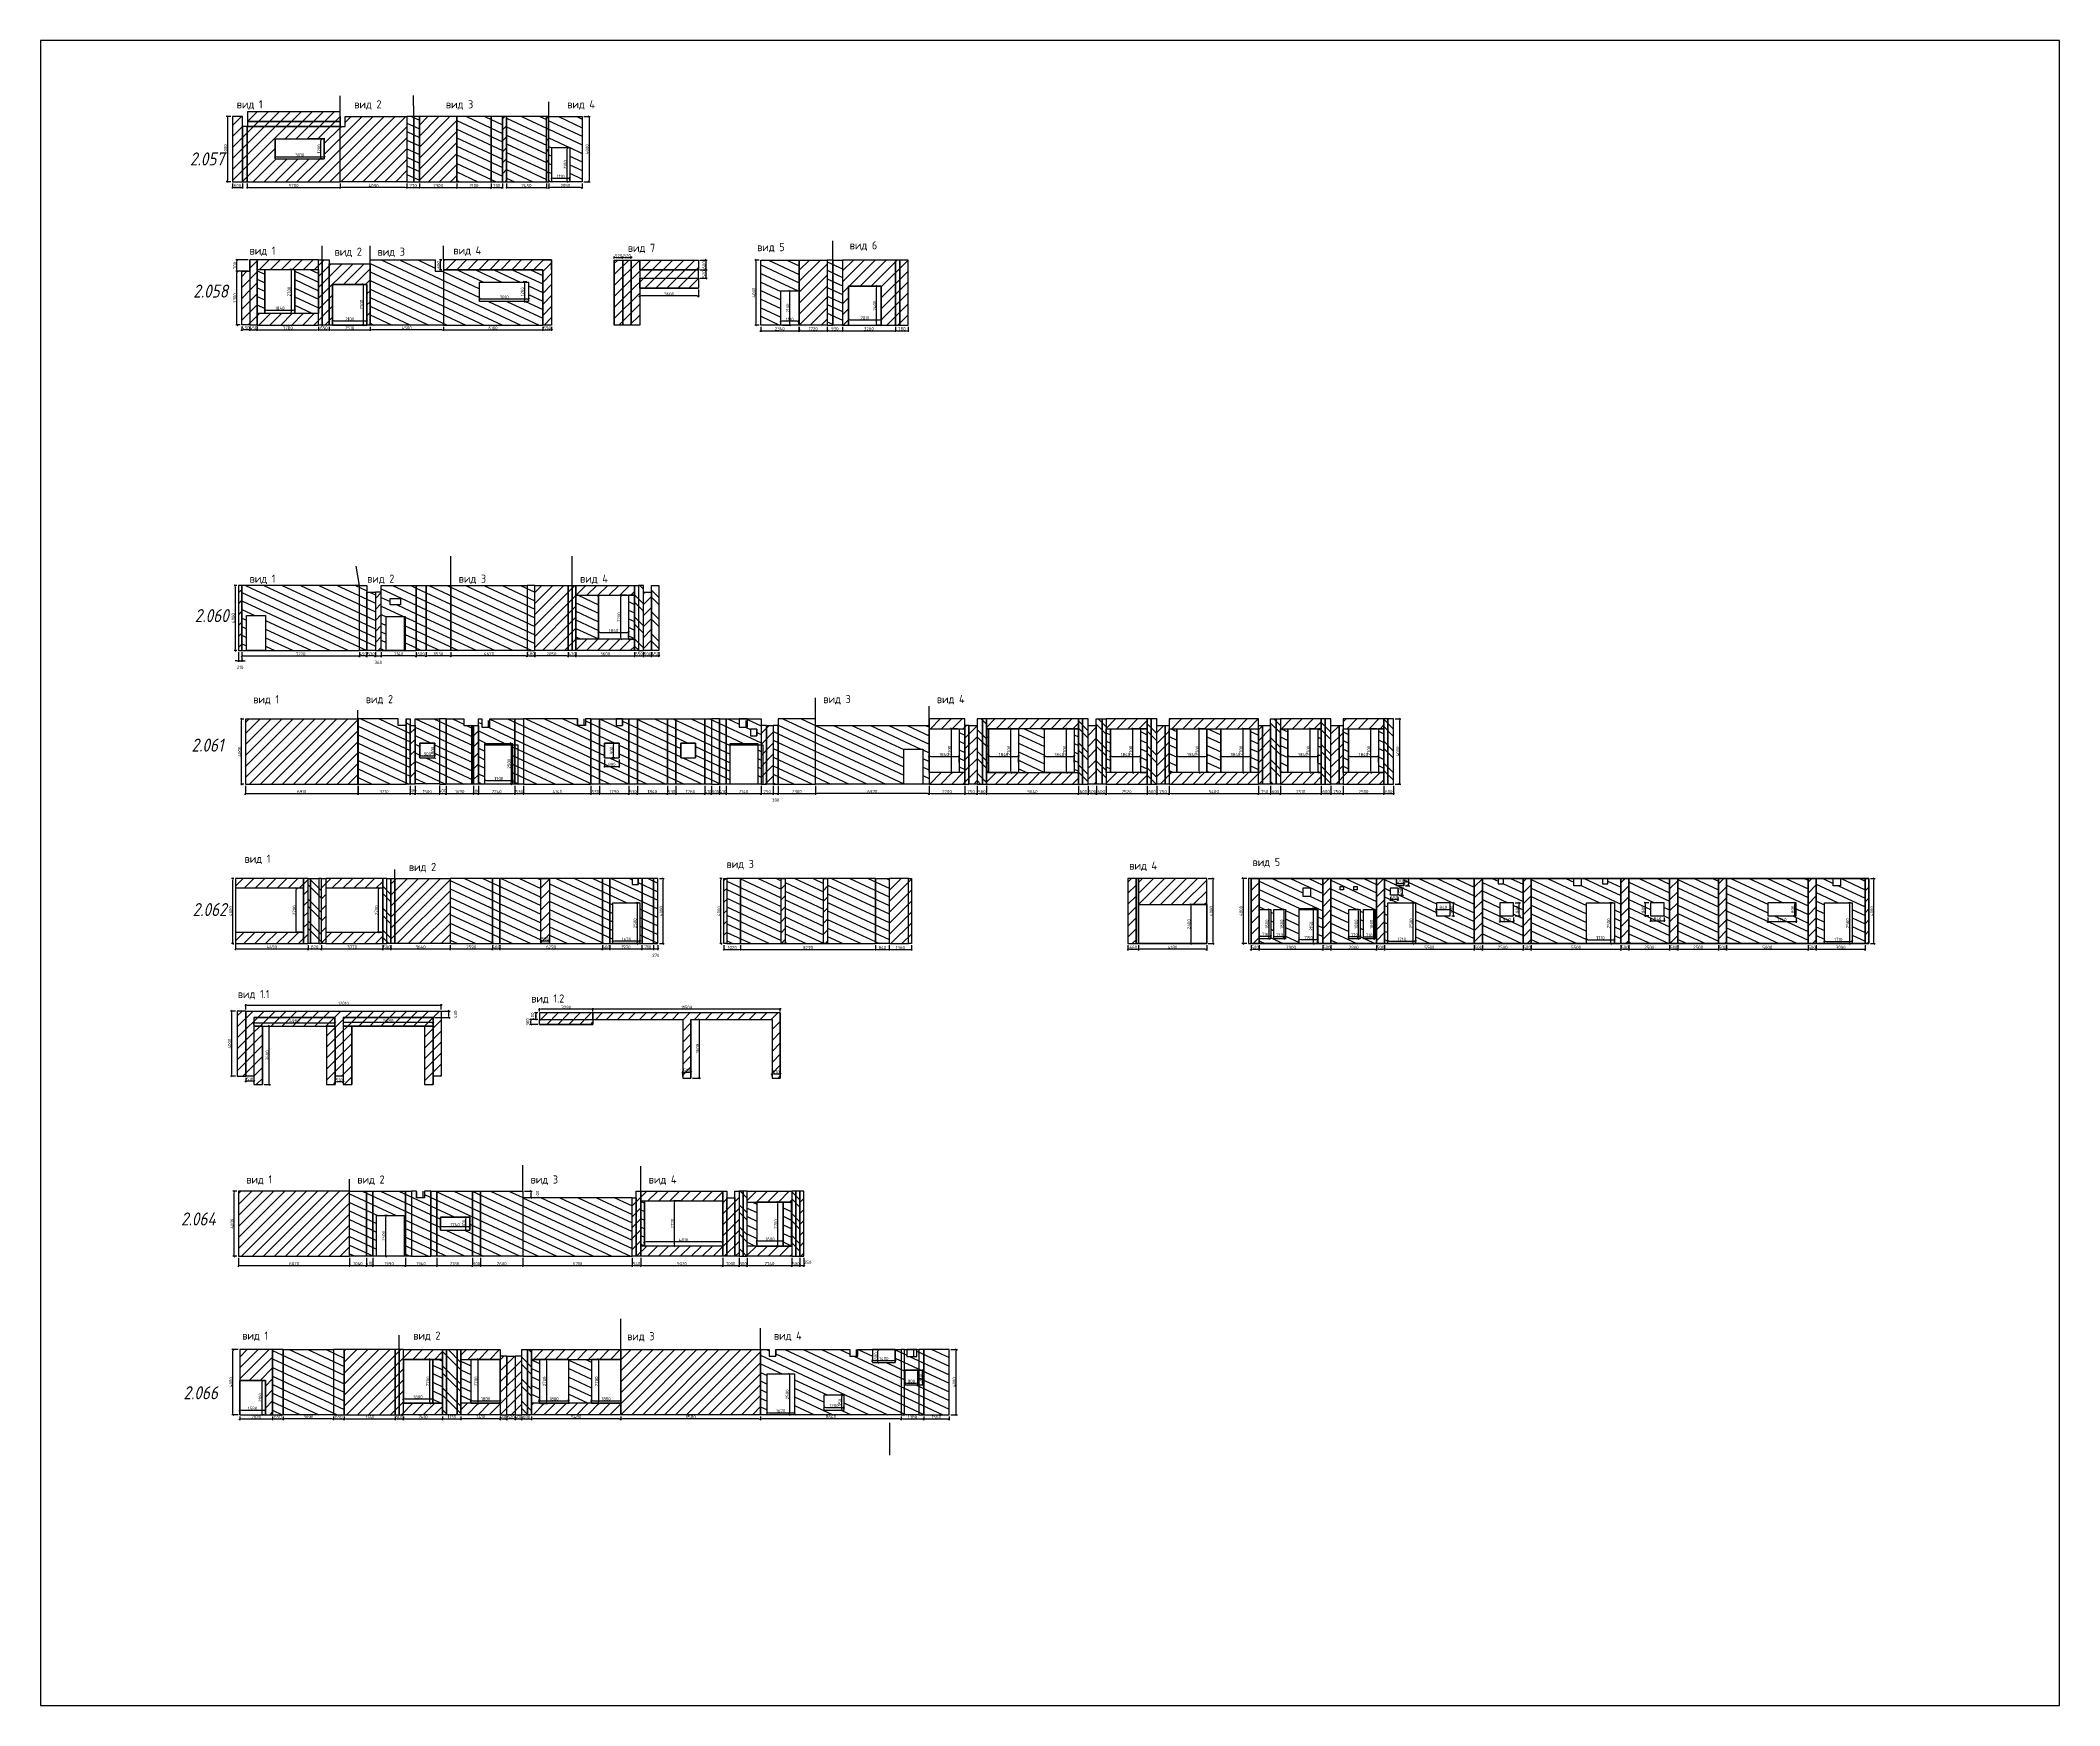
# Model space of a CAD drawing. Header units: millimetres. Extents: x -213536 to 1564669, y 70501 to 942238.
# Drawn here: x -94560 to 29418, y 70501 to 172746 of the extents above; entities that cross this region are included whole.
import ezdxf

# ---------------------------------------------------------------- set-up
doc = ezdxf.new("R2010")
doc.units = ezdxf.units.MM
doc.layers.add('1) мет уголки', color=6, linetype='Continuous')
doc.layers.add('1) серпянка', color=2, linetype='Continuous')
for name, color, linetype, lineweight in [('Марки помещений', 7, 'Continuous', 9), ('Основные линии', 7, 'Continuous', 30), ('Размеры', 7, 'Continuous', 15), ('стяжа', 7, 'Continuous', 30)]:
    doc.layers.add(name, color=color, linetype=linetype, lineweight=lineweight)
doc.styles.add('ISOCPEUR_I_2', font='isocpeui.ttf', dxfattribs={"width": 0.85, "height": 2.3})
doc.styles.add('СПДС', font='isocpeur.ttf', dxfattribs={"width": 0.9})
doc.dimstyles.new('Размера А3', dxfattribs={"dimtxt": 200, "dimasz": 100, "dimexe": 70, "dimexo": 100, "dimgap": 20, "dimtad": 1, "dimdec": 0, "dimrnd": 10, "dimzin": 0, "dimdsep": 46, "dimtxsty": 'СПДС', "dimblk": 'ARROWHEAD_6', "dimcen": 1, "dimclrd": 256, "dimclre": 256, "dimclrt": 256, "dimazin": 0, "dimtfac": 1, "dimtdec": 0, "dimtmove": 2, "dimatfit": 3, "dimfxl": 1, "dimtolj": 1, "dimtzin": 0, "dimarcsym": 0})

# ---------------------------------------------------------------- blocks, each defined once
blk = doc.blocks.new('ARROWHEAD_6')
at = {"color": 0, "linetype": 'Continuous'}
for p, q in [((0, 0), (-1, 0)), ((-0.5, -0.5), (0.5, 0.5))]:
    blk.add_line(p, q, dxfattribs=at)
blk = doc.blocks.new('*D809')
at = {"layer": 'Defpoints', "color": 0, "lineweight": 30, "transparency": 16777216}
for p in [(-82669, 102089), (-82396, 102089), (-82396, 98089)]:
    blk.add_point(p, dxfattribs=at)
at = {"layer": 'Размеры', "lineweight": -2, "transparency": 16777216}
for p, q in [((-82496, 102089), (-82739, 102089)), ((-82669, 98189), (-82669, 101989)), ((-82496, 98089), (-82739, 98089))]:
    blk.add_line(p, q, dxfattribs=at)
at = {"layer": 'Размеры', "lineweight": -2, "transparency": 16777216, "xscale": 100, "yscale": 100, "zscale": 100}
for p, rotation in [((-82669, 102089), 90), ((-82669, 98089), 270)]:
    blk.add_blockref('ARROWHEAD_6', p, dxfattribs=dict(at, rotation=rotation))
at = {"layer": 'Размеры', "lineweight": 25, "transparency": 16777216, "insert": (-82789, 100089), "char_height": 200, "attachment_point": 5, "rotation": 90, "style": 'СПДС'}
blk.add_mtext('\\A1;4000', dxfattribs=at)
blk = doc.blocks.new('*D810')
at = {"layer": 'Defpoints', "color": 0, "lineweight": 30, "transparency": 16777216}
for p in [(-39995, 128311), (-38155, 128780), (-38155, 128311)]:
    blk.add_point(p, dxfattribs=at)
at = {"layer": 'Размеры', "lineweight": -2, "transparency": 16777216}
for p, q in [((-39995, 128411), (-39995, 128850)), ((-39895, 128780), (-38255, 128780)), ((-38155, 128411), (-38155, 128850))]:
    blk.add_line(p, q, dxfattribs=at)
at = {"layer": 'Размеры', "lineweight": -2, "transparency": 16777216, "xscale": 100, "yscale": 100, "zscale": 100, "rotation": 180}
blk.add_blockref('ARROWHEAD_6', (-39995, 128780), dxfattribs=at)
at = {"layer": 'Размеры', "lineweight": -2, "transparency": 16777216, "xscale": 100, "yscale": 100, "zscale": 100}
blk.add_blockref('ARROWHEAD_6', (-38155, 128780), dxfattribs=at)
at = {"layer": 'Размеры', "lineweight": 25, "transparency": 16777216, "insert": (-39075, 128900), "char_height": 200, "attachment_point": 5, "style": 'СПДС'}
blk.add_mtext('\\A1;1840', dxfattribs=at)
blk = doc.blocks.new('*D811')
at = {"layer": 'Defpoints', "color": 0, "lineweight": 30, "transparency": 16777216}
for p in [(-38624, 130484), (-38155, 130484), (-38155, 127788)]:
    blk.add_point(p, dxfattribs=at)
at = {"layer": 'Размеры', "lineweight": -2, "transparency": 16777216}
for p, q in [((-38255, 130484), (-38694, 130484)), ((-38624, 127888), (-38624, 130384)), ((-38255, 127788), (-38694, 127788))]:
    blk.add_line(p, q, dxfattribs=at)
at = {"layer": 'Размеры', "lineweight": -2, "transparency": 16777216, "xscale": 100, "yscale": 100, "zscale": 100}
for p, rotation in [((-38624, 130484), 90), ((-38624, 127788), 270)]:
    blk.add_blockref('ARROWHEAD_6', p, dxfattribs=dict(at, rotation=rotation))
at = {"layer": 'Размеры', "lineweight": 25, "transparency": 16777216, "insert": (-38744, 129136), "char_height": 200, "attachment_point": 5, "rotation": 90, "style": 'СПДС'}
blk.add_mtext('\\A1;2700', dxfattribs=at)
blk = doc.blocks.new('*D813')
at = {"layer": 'Defpoints', "color": 0, "lineweight": 30, "transparency": 16777216}
for p in [(-36344, 128311), (-34504, 128780), (-34504, 128311)]:
    blk.add_point(p, dxfattribs=at)
at = {"layer": 'Размеры', "lineweight": -2, "transparency": 16777216}
for p, q in [((-36344, 128411), (-36344, 128850)), ((-36244, 128780), (-34604, 128780)), ((-34504, 128411), (-34504, 128850))]:
    blk.add_line(p, q, dxfattribs=at)
at = {"layer": 'Размеры', "lineweight": -2, "transparency": 16777216, "xscale": 100, "yscale": 100, "zscale": 100, "rotation": 180}
blk.add_blockref('ARROWHEAD_6', (-36344, 128780), dxfattribs=at)
at = {"layer": 'Размеры', "lineweight": -2, "transparency": 16777216, "xscale": 100, "yscale": 100, "zscale": 100}
blk.add_blockref('ARROWHEAD_6', (-34504, 128780), dxfattribs=at)
at = {"layer": 'Размеры', "lineweight": 25, "transparency": 16777216, "insert": (-35424, 128900), "char_height": 200, "attachment_point": 5, "style": 'СПДС'}
blk.add_mtext('\\A1;1840', dxfattribs=at)
blk = doc.blocks.new('*D812')
at = {"layer": 'Defpoints', "color": 0, "lineweight": 30, "transparency": 16777216}
for p in [(-34973, 130484), (-34504, 130484), (-34504, 127788)]:
    blk.add_point(p, dxfattribs=at)
at = {"layer": 'Размеры', "lineweight": -2, "transparency": 16777216}
for p, q in [((-34604, 130484), (-35043, 130484)), ((-34973, 127888), (-34973, 130384)), ((-34604, 127788), (-35043, 127788))]:
    blk.add_line(p, q, dxfattribs=at)
at = {"layer": 'Размеры', "lineweight": -2, "transparency": 16777216, "xscale": 100, "yscale": 100, "zscale": 100}
for p, rotation in [((-34973, 130484), 90), ((-34973, 127788), 270)]:
    blk.add_blockref('ARROWHEAD_6', p, dxfattribs=dict(at, rotation=rotation))
at = {"layer": 'Размеры', "lineweight": 25, "transparency": 16777216, "insert": (-35093, 129136), "char_height": 200, "attachment_point": 5, "rotation": 90, "style": 'СПДС'}
blk.add_mtext('\\A1;2700', dxfattribs=at)
blk = doc.blocks.new('*D815')
at = {"layer": 'Defpoints', "color": 0, "lineweight": 30, "transparency": 16777216}
for p in [(-32919, 128311), (-31079, 128780), (-31079, 128311)]:
    blk.add_point(p, dxfattribs=at)
at = {"layer": 'Размеры', "lineweight": -2, "transparency": 16777216}
for p, q in [((-32919, 128411), (-32919, 128850)), ((-32819, 128780), (-31179, 128780)), ((-31079, 128411), (-31079, 128850))]:
    blk.add_line(p, q, dxfattribs=at)
at = {"layer": 'Размеры', "lineweight": -2, "transparency": 16777216, "xscale": 100, "yscale": 100, "zscale": 100, "rotation": 180}
blk.add_blockref('ARROWHEAD_6', (-32919, 128780), dxfattribs=at)
at = {"layer": 'Размеры', "lineweight": -2, "transparency": 16777216, "xscale": 100, "yscale": 100, "zscale": 100}
blk.add_blockref('ARROWHEAD_6', (-31079, 128780), dxfattribs=at)
at = {"layer": 'Размеры', "lineweight": 25, "transparency": 16777216, "insert": (-31999, 128900), "char_height": 200, "attachment_point": 5, "style": 'СПДС'}
blk.add_mtext('\\A1;1840', dxfattribs=at)
blk = doc.blocks.new('*D814')
at = {"layer": 'Defpoints', "color": 0, "lineweight": 30, "transparency": 16777216}
for p in [(-31548, 130484), (-31079, 130484), (-31079, 127788)]:
    blk.add_point(p, dxfattribs=at)
at = {"layer": 'Размеры', "lineweight": -2, "transparency": 16777216}
for p, q in [((-31179, 130484), (-31618, 130484)), ((-31548, 127888), (-31548, 130384)), ((-31179, 127788), (-31618, 127788))]:
    blk.add_line(p, q, dxfattribs=at)
at = {"layer": 'Размеры', "lineweight": -2, "transparency": 16777216, "xscale": 100, "yscale": 100, "zscale": 100}
for p, rotation in [((-31548, 130484), 90), ((-31548, 127788), 270)]:
    blk.add_blockref('ARROWHEAD_6', p, dxfattribs=dict(at, rotation=rotation))
at = {"layer": 'Размеры', "lineweight": 25, "transparency": 16777216, "insert": (-31668, 129136), "char_height": 200, "attachment_point": 5, "rotation": 90, "style": 'СПДС'}
blk.add_mtext('\\A1;2700', dxfattribs=at)
blk = doc.blocks.new('*D817')
at = {"layer": 'Defpoints', "color": 0, "lineweight": 30, "transparency": 16777216}
for p in [(-28860, 128311), (-27020, 128780), (-27020, 128311)]:
    blk.add_point(p, dxfattribs=at)
at = {"layer": 'Размеры', "lineweight": -2, "transparency": 16777216}
for p, q in [((-28860, 128411), (-28860, 128850)), ((-28760, 128780), (-27120, 128780)), ((-27020, 128411), (-27020, 128850))]:
    blk.add_line(p, q, dxfattribs=at)
at = {"layer": 'Размеры', "lineweight": -2, "transparency": 16777216, "xscale": 100, "yscale": 100, "zscale": 100, "rotation": 180}
blk.add_blockref('ARROWHEAD_6', (-28860, 128780), dxfattribs=at)
at = {"layer": 'Размеры', "lineweight": -2, "transparency": 16777216, "xscale": 100, "yscale": 100, "zscale": 100}
blk.add_blockref('ARROWHEAD_6', (-27020, 128780), dxfattribs=at)
at = {"layer": 'Размеры', "lineweight": 25, "transparency": 16777216, "insert": (-27940, 128900), "char_height": 200, "attachment_point": 5, "style": 'СПДС'}
blk.add_mtext('\\A1;1840', dxfattribs=at)
blk = doc.blocks.new('*D816')
at = {"layer": 'Defpoints', "color": 0, "lineweight": 30, "transparency": 16777216}
for p in [(-27488, 130484), (-27020, 130484), (-27020, 127788)]:
    blk.add_point(p, dxfattribs=at)
at = {"layer": 'Размеры', "lineweight": -2, "transparency": 16777216}
for p, q in [((-27120, 130484), (-27558, 130484)), ((-27488, 127888), (-27488, 130384)), ((-27120, 127788), (-27558, 127788))]:
    blk.add_line(p, q, dxfattribs=at)
at = {"layer": 'Размеры', "lineweight": -2, "transparency": 16777216, "xscale": 100, "yscale": 100, "zscale": 100}
for p, rotation in [((-27488, 130484), 90), ((-27488, 127788), 270)]:
    blk.add_blockref('ARROWHEAD_6', p, dxfattribs=dict(at, rotation=rotation))
at = {"layer": 'Размеры', "lineweight": 25, "transparency": 16777216, "insert": (-27608, 129136), "char_height": 200, "attachment_point": 5, "rotation": 90, "style": 'СПДС'}
blk.add_mtext('\\A1;2700', dxfattribs=at)
blk = doc.blocks.new('*D819')
at = {"layer": 'Defpoints', "color": 0, "lineweight": 30, "transparency": 16777216}
for p in [(-24775, 128311), (-22935, 128780), (-22935, 128311)]:
    blk.add_point(p, dxfattribs=at)
at = {"layer": 'Размеры', "lineweight": -2, "transparency": 16777216}
for p, q in [((-24775, 128411), (-24775, 128850)), ((-24675, 128780), (-23035, 128780)), ((-22935, 128411), (-22935, 128850))]:
    blk.add_line(p, q, dxfattribs=at)
at = {"layer": 'Размеры', "lineweight": -2, "transparency": 16777216, "xscale": 100, "yscale": 100, "zscale": 100, "rotation": 180}
blk.add_blockref('ARROWHEAD_6', (-24775, 128780), dxfattribs=at)
at = {"layer": 'Размеры', "lineweight": -2, "transparency": 16777216, "xscale": 100, "yscale": 100, "zscale": 100}
blk.add_blockref('ARROWHEAD_6', (-22935, 128780), dxfattribs=at)
at = {"layer": 'Размеры', "lineweight": 25, "transparency": 16777216, "insert": (-23855, 128900), "char_height": 200, "attachment_point": 5, "style": 'СПДС'}
blk.add_mtext('\\A1;1840', dxfattribs=at)
blk = doc.blocks.new('*D818')
at = {"layer": 'Defpoints', "color": 0, "lineweight": 30, "transparency": 16777216}
for p in [(-23404, 130484), (-22935, 130484), (-22935, 127788)]:
    blk.add_point(p, dxfattribs=at)
at = {"layer": 'Размеры', "lineweight": -2, "transparency": 16777216}
for p, q in [((-23035, 130484), (-23474, 130484)), ((-23404, 127888), (-23404, 130384)), ((-23035, 127788), (-23474, 127788))]:
    blk.add_line(p, q, dxfattribs=at)
at = {"layer": 'Размеры', "lineweight": -2, "transparency": 16777216, "xscale": 100, "yscale": 100, "zscale": 100}
for p, rotation in [((-23404, 130484), 90), ((-23404, 127788), 270)]:
    blk.add_blockref('ARROWHEAD_6', p, dxfattribs=dict(at, rotation=rotation))
at = {"layer": 'Размеры', "lineweight": 25, "transparency": 16777216, "insert": (-23524, 129136), "char_height": 200, "attachment_point": 5, "rotation": 90, "style": 'СПДС'}
blk.add_mtext('\\A1;2700', dxfattribs=at)
blk = doc.blocks.new('*D821')
at = {"layer": 'Defpoints', "color": 0, "lineweight": 30, "transparency": 16777216}
for p in [(-22092, 128311), (-20252, 128780), (-20252, 128311)]:
    blk.add_point(p, dxfattribs=at)
at = {"layer": 'Размеры', "lineweight": -2, "transparency": 16777216}
for p, q in [((-22092, 128411), (-22092, 128850)), ((-21992, 128780), (-20352, 128780)), ((-20252, 128411), (-20252, 128850))]:
    blk.add_line(p, q, dxfattribs=at)
at = {"layer": 'Размеры', "lineweight": -2, "transparency": 16777216, "xscale": 100, "yscale": 100, "zscale": 100, "rotation": 180}
blk.add_blockref('ARROWHEAD_6', (-22092, 128780), dxfattribs=at)
at = {"layer": 'Размеры', "lineweight": -2, "transparency": 16777216, "xscale": 100, "yscale": 100, "zscale": 100}
blk.add_blockref('ARROWHEAD_6', (-20252, 128780), dxfattribs=at)
at = {"layer": 'Размеры', "lineweight": 25, "transparency": 16777216, "insert": (-21172, 128900), "char_height": 200, "attachment_point": 5, "style": 'СПДС'}
blk.add_mtext('\\A1;1840', dxfattribs=at)
blk = doc.blocks.new('*D820')
at = {"layer": 'Defpoints', "color": 0, "lineweight": 30, "transparency": 16777216}
for p in [(-20720, 130484), (-20252, 130484), (-20252, 127788)]:
    blk.add_point(p, dxfattribs=at)
at = {"layer": 'Размеры', "lineweight": -2, "transparency": 16777216}
for p, q in [((-20352, 130484), (-20790, 130484)), ((-20720, 127888), (-20720, 130384)), ((-20352, 127788), (-20790, 127788))]:
    blk.add_line(p, q, dxfattribs=at)
at = {"layer": 'Размеры', "lineweight": -2, "transparency": 16777216, "xscale": 100, "yscale": 100, "zscale": 100}
for p, rotation in [((-20720, 130484), 90), ((-20720, 127788), 270)]:
    blk.add_blockref('ARROWHEAD_6', p, dxfattribs=dict(at, rotation=rotation))
at = {"layer": 'Размеры', "lineweight": 25, "transparency": 16777216, "insert": (-20840, 129136), "char_height": 200, "attachment_point": 5, "rotation": 90, "style": 'СПДС'}
blk.add_mtext('\\A1;2700', dxfattribs=at)
blk = doc.blocks.new('*D823')
at = {"layer": 'Defpoints', "color": 0, "lineweight": 30, "transparency": 16777216}
for p in [(-17962, 128311), (-16122, 128780), (-16122, 128311)]:
    blk.add_point(p, dxfattribs=at)
at = {"layer": 'Размеры', "lineweight": -2, "transparency": 16777216}
for p, q in [((-17962, 128411), (-17962, 128850)), ((-17862, 128780), (-16222, 128780)), ((-16122, 128411), (-16122, 128850))]:
    blk.add_line(p, q, dxfattribs=at)
at = {"layer": 'Размеры', "lineweight": -2, "transparency": 16777216, "xscale": 100, "yscale": 100, "zscale": 100, "rotation": 180}
blk.add_blockref('ARROWHEAD_6', (-17962, 128780), dxfattribs=at)
at = {"layer": 'Размеры', "lineweight": -2, "transparency": 16777216, "xscale": 100, "yscale": 100, "zscale": 100}
blk.add_blockref('ARROWHEAD_6', (-16122, 128780), dxfattribs=at)
at = {"layer": 'Размеры', "lineweight": 25, "transparency": 16777216, "insert": (-17042, 128900), "char_height": 200, "attachment_point": 5, "style": 'СПДС'}
blk.add_mtext('\\A1;1840', dxfattribs=at)
blk = doc.blocks.new('*D822')
at = {"layer": 'Defpoints', "color": 0, "lineweight": 30, "transparency": 16777216}
for p in [(-16590, 130484), (-16122, 130484), (-16122, 127788)]:
    blk.add_point(p, dxfattribs=at)
at = {"layer": 'Размеры', "lineweight": -2, "transparency": 16777216}
for p, q in [((-16222, 130484), (-16660, 130484)), ((-16590, 127888), (-16590, 130384)), ((-16222, 127788), (-16660, 127788))]:
    blk.add_line(p, q, dxfattribs=at)
at = {"layer": 'Размеры', "lineweight": -2, "transparency": 16777216, "xscale": 100, "yscale": 100, "zscale": 100}
for p, rotation in [((-16590, 130484), 90), ((-16590, 127788), 270)]:
    blk.add_blockref('ARROWHEAD_6', p, dxfattribs=dict(at, rotation=rotation))
at = {"layer": 'Размеры', "lineweight": 25, "transparency": 16777216, "insert": (-16710, 129136), "char_height": 200, "attachment_point": 5, "rotation": 90, "style": 'СПДС'}
blk.add_mtext('\\A1;2700', dxfattribs=at)
blk = doc.blocks.new('*D825')
at = {"layer": 'Defpoints', "color": 0, "lineweight": 30, "transparency": 16777216}
for p in [(-14243, 128311), (-12403, 128780), (-12403, 128311)]:
    blk.add_point(p, dxfattribs=at)
at = {"layer": 'Размеры', "lineweight": -2, "transparency": 16777216}
for p, q in [((-14243, 128411), (-14243, 128850)), ((-14143, 128780), (-12503, 128780)), ((-12403, 128411), (-12403, 128850))]:
    blk.add_line(p, q, dxfattribs=at)
at = {"layer": 'Размеры', "lineweight": -2, "transparency": 16777216, "xscale": 100, "yscale": 100, "zscale": 100, "rotation": 180}
blk.add_blockref('ARROWHEAD_6', (-14243, 128780), dxfattribs=at)
at = {"layer": 'Размеры', "lineweight": -2, "transparency": 16777216, "xscale": 100, "yscale": 100, "zscale": 100}
blk.add_blockref('ARROWHEAD_6', (-12403, 128780), dxfattribs=at)
at = {"layer": 'Размеры', "lineweight": 25, "transparency": 16777216, "insert": (-13323, 128900), "char_height": 200, "attachment_point": 5, "style": 'СПДС'}
blk.add_mtext('\\A1;1840', dxfattribs=at)
blk = doc.blocks.new('*D824')
at = {"layer": 'Defpoints', "color": 0, "lineweight": 30, "transparency": 16777216}
for p in [(-12872, 130484), (-12403, 130484), (-12403, 127788)]:
    blk.add_point(p, dxfattribs=at)
at = {"layer": 'Размеры', "lineweight": -2, "transparency": 16777216}
for p, q in [((-12503, 130484), (-12942, 130484)), ((-12872, 127888), (-12872, 130384)), ((-12503, 127788), (-12942, 127788))]:
    blk.add_line(p, q, dxfattribs=at)
at = {"layer": 'Размеры', "lineweight": -2, "transparency": 16777216, "xscale": 100, "yscale": 100, "zscale": 100}
for p, rotation in [((-12872, 130484), 90), ((-12872, 127788), 270)]:
    blk.add_blockref('ARROWHEAD_6', p, dxfattribs=dict(at, rotation=rotation))
at = {"layer": 'Размеры', "lineweight": 25, "transparency": 16777216, "insert": (-12992, 129136), "char_height": 200, "attachment_point": 5, "rotation": 90, "style": 'СПДС'}
blk.add_mtext('\\A1;2700', dxfattribs=at)
blk = doc.blocks.new('*D826')
at = {"layer": 'Defpoints', "color": 0, "lineweight": 30, "transparency": 16777216}
for p in [(-58912, 138676), (-58444, 138676), (-58444, 135981)]:
    blk.add_point(p, dxfattribs=at)
at = {"layer": 'Размеры', "lineweight": -2, "transparency": 16777216}
for p, q in [((-58544, 138676), (-58982, 138676)), ((-58912, 136081), (-58912, 138576)), ((-58544, 135981), (-58982, 135981))]:
    blk.add_line(p, q, dxfattribs=at)
at = {"layer": 'Размеры', "lineweight": -2, "transparency": 16777216, "xscale": 100, "yscale": 100, "zscale": 100}
for p, rotation in [((-58912, 138676), 90), ((-58912, 135981), 270)]:
    blk.add_blockref('ARROWHEAD_6', p, dxfattribs=dict(at, rotation=rotation))
at = {"layer": 'Размеры', "lineweight": 25, "transparency": 16777216, "insert": (-59032, 137328), "char_height": 200, "attachment_point": 5, "rotation": 90, "style": 'СПДС'}
blk.add_mtext('\\A1;2700', dxfattribs=at)
blk = doc.blocks.new('*D827')
at = {"layer": 'Defpoints', "color": 0, "lineweight": 30, "transparency": 16777216}
for p in [(-58444, 136392), (-60284, 135976), (-58444, 135976)]:
    blk.add_point(p, dxfattribs=at)
at = {"layer": 'Размеры', "lineweight": -2, "transparency": 16777216}
for p, q in [((-60284, 136076), (-60284, 136462)), ((-60184, 136392), (-58544, 136392)), ((-58444, 136076), (-58444, 136462))]:
    blk.add_line(p, q, dxfattribs=at)
at = {"layer": 'Размеры', "lineweight": -2, "transparency": 16777216, "xscale": 100, "yscale": 100, "zscale": 100, "rotation": 180}
blk.add_blockref('ARROWHEAD_6', (-60284, 136392), dxfattribs=at)
at = {"layer": 'Размеры', "lineweight": -2, "transparency": 16777216, "xscale": 100, "yscale": 100, "zscale": 100}
blk.add_blockref('ARROWHEAD_6', (-58444, 136392), dxfattribs=at)
at = {"layer": 'Размеры', "lineweight": 25, "transparency": 16777216, "insert": (-59364, 136512), "char_height": 200, "attachment_point": 5, "style": 'СПДС'}
blk.add_mtext('\\A1;1840', dxfattribs=at)
blk = doc.blocks.new('*D829')
at = {"layer": 'Defpoints', "color": 0, "lineweight": 30, "transparency": 16777216}
for p in [(-82396, 98089), (-75576, 98089), (-75576, 97517)]:
    blk.add_point(p, dxfattribs=at)
at = {"layer": 'Размеры', "lineweight": -2, "transparency": 16777216}
for p, q in [((-82396, 97989), (-82396, 97447)), ((-75576, 97989), (-75576, 97447)), ((-82296, 97517), (-75676, 97517))]:
    blk.add_line(p, q, dxfattribs=at)
at = {"layer": 'Размеры', "lineweight": -2, "transparency": 16777216, "xscale": 100, "yscale": 100, "zscale": 100, "rotation": 180}
blk.add_blockref('ARROWHEAD_6', (-82396, 97517), dxfattribs=at)
at = {"layer": 'Размеры', "lineweight": -2, "transparency": 16777216, "xscale": 100, "yscale": 100, "zscale": 100}
blk.add_blockref('ARROWHEAD_6', (-75576, 97517), dxfattribs=at)
at = {"layer": 'Размеры', "lineweight": 25, "transparency": 16777216, "insert": (-78986, 97637), "char_height": 200, "attachment_point": 5, "style": 'СПДС'}
blk.add_mtext('\\A1;6820', dxfattribs=at)
blk = doc.blocks.new('*D830')
at = {"layer": 'Defpoints', "color": 0, "lineweight": 30, "transparency": 16777216}
for p in [(-75576, 98089), (-74540, 98089), (-74540, 97517)]:
    blk.add_point(p, dxfattribs=at)
at = {"layer": 'Размеры', "lineweight": -2, "transparency": 16777216}
for p, q in [((-75576, 97989), (-75576, 97447)), ((-74540, 97989), (-74540, 97447)), ((-75476, 97517), (-74640, 97517))]:
    blk.add_line(p, q, dxfattribs=at)
at = {"layer": 'Размеры', "lineweight": -2, "transparency": 16777216, "xscale": 100, "yscale": 100, "zscale": 100, "rotation": 180}
blk.add_blockref('ARROWHEAD_6', (-75576, 97517), dxfattribs=at)
at = {"layer": 'Размеры', "lineweight": -2, "transparency": 16777216, "xscale": 100, "yscale": 100, "zscale": 100}
blk.add_blockref('ARROWHEAD_6', (-74540, 97517), dxfattribs=at)
at = {"layer": 'Размеры', "lineweight": 25, "transparency": 16777216, "insert": (-75058, 97637), "char_height": 200, "attachment_point": 5, "style": 'СПДС'}
blk.add_mtext('\\A1;1040', dxfattribs=at)
blk = doc.blocks.new('*D831')
at = {"layer": 'Defpoints', "color": 0, "lineweight": 30, "transparency": 16777216}
for p in [(-74540, 98089), (-74140, 98089), (-74140, 97517)]:
    blk.add_point(p, dxfattribs=at)
at = {"layer": 'Размеры', "lineweight": -2, "transparency": 16777216}
for p, q in [((-74540, 97989), (-74540, 97447)), ((-74140, 97989), (-74140, 97447)), ((-74440, 97517), (-74240, 97517))]:
    blk.add_line(p, q, dxfattribs=at)
at = {"layer": 'Размеры', "lineweight": -2, "transparency": 16777216, "xscale": 100, "yscale": 100, "zscale": 100, "rotation": 180}
blk.add_blockref('ARROWHEAD_6', (-74540, 97517), dxfattribs=at)
at = {"layer": 'Размеры', "lineweight": -2, "transparency": 16777216, "xscale": 100, "yscale": 100, "zscale": 100}
blk.add_blockref('ARROWHEAD_6', (-74140, 97517), dxfattribs=at)
at = {"layer": 'Размеры', "lineweight": 25, "transparency": 16777216, "insert": (-74340, 97665), "char_height": 200, "attachment_point": 5, "style": 'СПДС'}
blk.add_mtext('\\A1;400', dxfattribs=at)
blk = doc.blocks.new('*D832')
at = {"layer": 'Defpoints', "color": 0, "lineweight": 30, "transparency": 16777216}
for p in [(-74140, 98089), (-72152, 98089), (-72152, 97517)]:
    blk.add_point(p, dxfattribs=at)
at = {"layer": 'Размеры', "lineweight": -2, "transparency": 16777216}
for p, q in [((-74140, 97989), (-74140, 97447)), ((-72152, 97989), (-72152, 97447)), ((-74040, 97517), (-72252, 97517))]:
    blk.add_line(p, q, dxfattribs=at)
at = {"layer": 'Размеры', "lineweight": -2, "transparency": 16777216, "xscale": 100, "yscale": 100, "zscale": 100, "rotation": 180}
blk.add_blockref('ARROWHEAD_6', (-74140, 97517), dxfattribs=at)
at = {"layer": 'Размеры', "lineweight": -2, "transparency": 16777216, "xscale": 100, "yscale": 100, "zscale": 100}
blk.add_blockref('ARROWHEAD_6', (-72152, 97517), dxfattribs=at)
at = {"layer": 'Размеры', "lineweight": 25, "transparency": 16777216, "insert": (-73146, 97637), "char_height": 200, "attachment_point": 5, "style": 'СПДС'}
blk.add_mtext('\\A1;1990', dxfattribs=at)
blk = doc.blocks.new('*D833')
at = {"layer": 'Defpoints', "color": 0, "lineweight": 30, "transparency": 16777216}
for p in [(-72152, 98089), (-70212, 98089), (-70212, 97517)]:
    blk.add_point(p, dxfattribs=at)
at = {"layer": 'Размеры', "lineweight": -2, "transparency": 16777216}
for p, q in [((-72152, 97989), (-72152, 97447)), ((-70212, 97989), (-70212, 97447)), ((-72052, 97517), (-70312, 97517))]:
    blk.add_line(p, q, dxfattribs=at)
at = {"layer": 'Размеры', "lineweight": -2, "transparency": 16777216, "xscale": 100, "yscale": 100, "zscale": 100, "rotation": 180}
blk.add_blockref('ARROWHEAD_6', (-72152, 97517), dxfattribs=at)
at = {"layer": 'Размеры', "lineweight": -2, "transparency": 16777216, "xscale": 100, "yscale": 100, "zscale": 100}
blk.add_blockref('ARROWHEAD_6', (-70212, 97517), dxfattribs=at)
at = {"layer": 'Размеры', "lineweight": 25, "transparency": 16777216, "insert": (-71182, 97637), "char_height": 200, "attachment_point": 5, "style": 'СПДС'}
blk.add_mtext('\\A1;1940', dxfattribs=at)
blk = doc.blocks.new('*D834')
at = {"layer": 'Defpoints', "color": 0, "lineweight": 30, "transparency": 16777216}
for p in [(-70212, 98089), (-68036, 98089), (-68036, 97517)]:
    blk.add_point(p, dxfattribs=at)
at = {"layer": 'Размеры', "lineweight": -2, "transparency": 16777216}
for p, q in [((-70212, 97989), (-70212, 97447)), ((-68036, 97989), (-68036, 97447)), ((-70112, 97517), (-68136, 97517))]:
    blk.add_line(p, q, dxfattribs=at)
at = {"layer": 'Размеры', "lineweight": -2, "transparency": 16777216, "xscale": 100, "yscale": 100, "zscale": 100, "rotation": 180}
blk.add_blockref('ARROWHEAD_6', (-70212, 97517), dxfattribs=at)
at = {"layer": 'Размеры', "lineweight": -2, "transparency": 16777216, "xscale": 100, "yscale": 100, "zscale": 100}
blk.add_blockref('ARROWHEAD_6', (-68036, 97517), dxfattribs=at)
at = {"layer": 'Размеры', "lineweight": 25, "transparency": 16777216, "insert": (-69124, 97637), "char_height": 200, "attachment_point": 5, "style": 'СПДС'}
blk.add_mtext('\\A1;2180', dxfattribs=at)
blk = doc.blocks.new('*D835')
at = {"layer": 'Defpoints', "color": 0, "lineweight": 30, "transparency": 16777216}
for p in [(-68036, 98089), (-67536, 98089), (-67536, 97517)]:
    blk.add_point(p, dxfattribs=at)
at = {"layer": 'Размеры', "lineweight": -2, "transparency": 16777216}
for p, q in [((-68036, 97989), (-68036, 97447)), ((-67536, 97989), (-67536, 97447)), ((-67936, 97517), (-67636, 97517))]:
    blk.add_line(p, q, dxfattribs=at)
at = {"layer": 'Размеры', "lineweight": -2, "transparency": 16777216, "xscale": 100, "yscale": 100, "zscale": 100, "rotation": 180}
blk.add_blockref('ARROWHEAD_6', (-68036, 97517), dxfattribs=at)
at = {"layer": 'Размеры', "lineweight": -2, "transparency": 16777216, "xscale": 100, "yscale": 100, "zscale": 100}
blk.add_blockref('ARROWHEAD_6', (-67536, 97517), dxfattribs=at)
at = {"layer": 'Размеры', "lineweight": 25, "transparency": 16777216, "insert": (-67786, 97637), "char_height": 200, "attachment_point": 5, "style": 'СПДС'}
blk.add_mtext('\\A1;500', dxfattribs=at)
blk = doc.blocks.new('*D836')
at = {"layer": 'Defpoints', "color": 0, "lineweight": 30, "transparency": 16777216}
for p in [(-67536, 98089), (-64936, 98089), (-64936, 97517)]:
    blk.add_point(p, dxfattribs=at)
at = {"layer": 'Размеры', "lineweight": -2, "transparency": 16777216}
for p, q in [((-67536, 97989), (-67536, 97447)), ((-64936, 97989), (-64936, 97447)), ((-67436, 97517), (-65036, 97517))]:
    blk.add_line(p, q, dxfattribs=at)
at = {"layer": 'Размеры', "lineweight": -2, "transparency": 16777216, "xscale": 100, "yscale": 100, "zscale": 100, "rotation": 180}
blk.add_blockref('ARROWHEAD_6', (-67536, 97517), dxfattribs=at)
at = {"layer": 'Размеры', "lineweight": -2, "transparency": 16777216, "xscale": 100, "yscale": 100, "zscale": 100}
blk.add_blockref('ARROWHEAD_6', (-64936, 97517), dxfattribs=at)
at = {"layer": 'Размеры', "lineweight": 25, "transparency": 16777216, "insert": (-66236, 97637), "char_height": 200, "attachment_point": 5, "style": 'СПДС'}
blk.add_mtext('\\A1;2600', dxfattribs=at)
blk = doc.blocks.new('*D837')
at = {"layer": 'Defpoints', "color": 0, "lineweight": 30, "transparency": 16777216}
for p in [(-73355, 100589), (-73146, 100589), (-73146, 98089)]:
    blk.add_point(p, dxfattribs=at)
at = {"layer": 'Размеры', "lineweight": -2, "transparency": 16777216}
for p, q in [((-73246, 100589), (-73425, 100589)), ((-73355, 98189), (-73355, 100489)), ((-73246, 98089), (-73425, 98089))]:
    blk.add_line(p, q, dxfattribs=at)
at = {"layer": 'Размеры', "lineweight": -2, "transparency": 16777216, "xscale": 100, "yscale": 100, "zscale": 100}
for p, rotation in [((-73355, 100589), 90), ((-73355, 98089), 270)]:
    blk.add_blockref('ARROWHEAD_6', p, dxfattribs=dict(at, rotation=rotation))
at = {"layer": 'Размеры', "lineweight": 25, "transparency": 16777216, "insert": (-73475, 99339), "char_height": 200, "attachment_point": 5, "rotation": 90, "style": 'СПДС'}
blk.add_mtext('\\A1;2500', dxfattribs=at)
blk = doc.blocks.new('*D838')
at = {"layer": 'Defpoints', "color": 0, "lineweight": 30, "transparency": 16777216}
for p in [(-69998, 99689), (-68198, 99909), (-68198, 99689)]:
    blk.add_point(p, dxfattribs=at)
at = {"layer": 'Размеры', "lineweight": -2, "transparency": 16777216}
for p, q in [((-69998, 99789), (-69998, 99979)), ((-69898, 99909), (-68298, 99909)), ((-68198, 99789), (-68198, 99979))]:
    blk.add_line(p, q, dxfattribs=at)
at = {"layer": 'Размеры', "lineweight": -2, "transparency": 16777216, "xscale": 100, "yscale": 100, "zscale": 100, "rotation": 180}
blk.add_blockref('ARROWHEAD_6', (-69998, 99909), dxfattribs=at)
at = {"layer": 'Размеры', "lineweight": -2, "transparency": 16777216, "xscale": 100, "yscale": 100, "zscale": 100}
blk.add_blockref('ARROWHEAD_6', (-68198, 99909), dxfattribs=at)
at = {"layer": 'Размеры', "lineweight": 25, "transparency": 16777216, "insert": (-69098, 100029), "char_height": 200, "attachment_point": 5, "style": 'СПДС'}
blk.add_mtext('\\A1;1740', dxfattribs=at)
blk = doc.blocks.new('*D839')
at = {"layer": 'Defpoints', "color": 0, "lineweight": 30, "transparency": 16777216}
for p in [(-68447, 100489), (-68422, 100489), (-68422, 99689)]:
    blk.add_point(p, dxfattribs=at)
at = {"layer": 'Размеры', "lineweight": -2, "transparency": 16777216}
for p, q in [((-68522, 100489), (-68517, 100489)), ((-68522, 99689), (-68517, 99689)), ((-68447, 99789), (-68447, 100389))]:
    blk.add_line(p, q, dxfattribs=at)
at = {"layer": 'Размеры', "lineweight": -2, "transparency": 16777216, "xscale": 100, "yscale": 100, "zscale": 100}
for p, rotation in [((-68447, 100489), 90), ((-68447, 99689), 270)]:
    blk.add_blockref('ARROWHEAD_6', p, dxfattribs=dict(at, rotation=rotation))
at = {"layer": 'Размеры', "lineweight": 25, "transparency": 16777216, "insert": (-68567, 100089), "char_height": 200, "attachment_point": 5, "rotation": 90, "style": 'СПДС'}
blk.add_mtext('\\A1;800', dxfattribs=at)
blk = doc.blocks.new('*D840')
at = {"layer": 'Defpoints', "color": 0, "lineweight": 30, "transparency": 16777216}
for p in [(-64936, 98089), (-58226, 98089), (-58226, 97517)]:
    blk.add_point(p, dxfattribs=at)
at = {"layer": 'Размеры', "lineweight": -2, "transparency": 16777216}
for p, q in [((-64936, 97989), (-64936, 97447)), ((-58226, 97989), (-58226, 97447)), ((-64836, 97517), (-58326, 97517))]:
    blk.add_line(p, q, dxfattribs=at)
at = {"layer": 'Размеры', "lineweight": -2, "transparency": 16777216, "xscale": 100, "yscale": 100, "zscale": 100, "rotation": 180}
blk.add_blockref('ARROWHEAD_6', (-64936, 97517), dxfattribs=at)
at = {"layer": 'Размеры', "lineweight": -2, "transparency": 16777216, "xscale": 100, "yscale": 100, "zscale": 100}
blk.add_blockref('ARROWHEAD_6', (-58226, 97517), dxfattribs=at)
at = {"layer": 'Размеры', "lineweight": 25, "transparency": 16777216, "insert": (-61581, 97637), "char_height": 200, "attachment_point": 5, "style": 'СПДС'}
blk.add_mtext('\\A1;6710', dxfattribs=at)
blk = doc.blocks.new('*D841')
at = {"layer": 'Defpoints', "color": 0, "lineweight": 30, "transparency": 16777216}
for p in [(-55626, 101489), (-55176, 101489), (-55071, 98719)]:
    blk.add_point(p, dxfattribs=at)
at = {"layer": 'Размеры', "lineweight": -2, "transparency": 16777216}
for p, q in [((-55276, 101489), (-55696, 101489)), ((-55626, 98819), (-55626, 101389)), ((-55171, 98719), (-55696, 98719))]:
    blk.add_line(p, q, dxfattribs=at)
at = {"layer": 'Размеры', "lineweight": -2, "transparency": 16777216, "xscale": 100, "yscale": 100, "zscale": 100}
for p, rotation in [((-55626, 101489), 90), ((-55626, 98719), 270)]:
    blk.add_blockref('ARROWHEAD_6', p, dxfattribs=dict(at, rotation=rotation))
at = {"layer": 'Размеры', "lineweight": 25, "transparency": 16777216, "insert": (-55746, 100104), "char_height": 200, "attachment_point": 5, "rotation": 90, "style": 'СПДС'}
blk.add_mtext('\\A1;2770', dxfattribs=at)
blk = doc.blocks.new('*D842')
at = {"layer": 'Defpoints', "color": 0, "lineweight": 30, "transparency": 16777216}
for p in [(-57476, 98968), (-57476, 98719), (-52666, 98719)]:
    blk.add_point(p, dxfattribs=at)
at = {"layer": 'Размеры', "lineweight": -2, "transparency": 16777216}
for p, q in [((-57476, 98819), (-57476, 99038)), ((-52766, 98968), (-57376, 98968)), ((-52666, 98819), (-52666, 99038))]:
    blk.add_line(p, q, dxfattribs=at)
at = {"layer": 'Размеры', "lineweight": -2, "transparency": 16777216, "xscale": 100, "yscale": 100, "zscale": 100, "rotation": 180}
blk.add_blockref('ARROWHEAD_6', (-57476, 98968), dxfattribs=at)
at = {"layer": 'Размеры', "lineweight": -2, "transparency": 16777216, "xscale": 100, "yscale": 100, "zscale": 100}
blk.add_blockref('ARROWHEAD_6', (-52666, 98968), dxfattribs=at)
at = {"layer": 'Размеры', "lineweight": 25, "transparency": 16777216, "insert": (-55071, 99088), "char_height": 200, "attachment_point": 5, "style": 'СПДС'}
blk.add_mtext('\\A1;4810', dxfattribs=at)
blk = doc.blocks.new('*D843')
at = {"layer": 'Defpoints', "color": 0, "lineweight": 30, "transparency": 16777216}
for p in [(-58226, 98089), (-57686, 98089), (-57686, 97517)]:
    blk.add_point(p, dxfattribs=at)
at = {"layer": 'Размеры', "lineweight": -2, "transparency": 16777216}
for p, q in [((-58226, 97989), (-58226, 97447)), ((-57686, 97989), (-57686, 97447)), ((-58126, 97517), (-57786, 97517))]:
    blk.add_line(p, q, dxfattribs=at)
at = {"layer": 'Размеры', "lineweight": -2, "transparency": 16777216, "xscale": 100, "yscale": 100, "zscale": 100, "rotation": 180}
blk.add_blockref('ARROWHEAD_6', (-58226, 97517), dxfattribs=at)
at = {"layer": 'Размеры', "lineweight": -2, "transparency": 16777216, "xscale": 100, "yscale": 100, "zscale": 100}
blk.add_blockref('ARROWHEAD_6', (-57686, 97517), dxfattribs=at)
at = {"layer": 'Размеры', "lineweight": 25, "transparency": 16777216, "insert": (-57956, 97637), "char_height": 200, "attachment_point": 5, "style": 'СПДС'}
blk.add_mtext('\\A1;540', dxfattribs=at)
blk = doc.blocks.new('*D844')
at = {"layer": 'Defpoints', "color": 0, "lineweight": 30, "transparency": 16777216}
for p in [(-57686, 98089), (-52666, 98089), (-52666, 97517)]:
    blk.add_point(p, dxfattribs=at)
at = {"layer": 'Размеры', "lineweight": -2, "transparency": 16777216}
for p, q in [((-57686, 97989), (-57686, 97447)), ((-52666, 97989), (-52666, 97447)), ((-57586, 97517), (-52766, 97517))]:
    blk.add_line(p, q, dxfattribs=at)
at = {"layer": 'Размеры', "lineweight": -2, "transparency": 16777216, "xscale": 100, "yscale": 100, "zscale": 100, "rotation": 180}
blk.add_blockref('ARROWHEAD_6', (-57686, 97517), dxfattribs=at)
at = {"layer": 'Размеры', "lineweight": -2, "transparency": 16777216, "xscale": 100, "yscale": 100, "zscale": 100}
blk.add_blockref('ARROWHEAD_6', (-52666, 97517), dxfattribs=at)
at = {"layer": 'Размеры', "lineweight": 25, "transparency": 16777216, "insert": (-55176, 97637), "char_height": 200, "attachment_point": 5, "style": 'СПДС'}
blk.add_mtext('\\A1;5020', dxfattribs=at)
blk = doc.blocks.new('*D845')
at = {"layer": 'Defpoints', "color": 0, "lineweight": 30, "transparency": 16777216}
for p in [(-52666, 98089), (-51666, 98089), (-51666, 97517)]:
    blk.add_point(p, dxfattribs=at)
at = {"layer": 'Размеры', "lineweight": -2, "transparency": 16777216}
for p, q in [((-52666, 97989), (-52666, 97447)), ((-51666, 97989), (-51666, 97447)), ((-52566, 97517), (-51766, 97517))]:
    blk.add_line(p, q, dxfattribs=at)
at = {"layer": 'Размеры', "lineweight": -2, "transparency": 16777216, "xscale": 100, "yscale": 100, "zscale": 100, "rotation": 180}
blk.add_blockref('ARROWHEAD_6', (-52666, 97517), dxfattribs=at)
at = {"layer": 'Размеры', "lineweight": -2, "transparency": 16777216, "xscale": 100, "yscale": 100, "zscale": 100}
blk.add_blockref('ARROWHEAD_6', (-51666, 97517), dxfattribs=at)
at = {"layer": 'Размеры', "lineweight": 25, "transparency": 16777216, "insert": (-52166, 97637), "char_height": 200, "attachment_point": 5, "style": 'СПДС'}
blk.add_mtext('\\A1;1000', dxfattribs=at)
blk = doc.blocks.new('*D846')
at = {"layer": 'Defpoints', "color": 0, "lineweight": 30, "transparency": 16777216}
for p in [(-51666, 98089), (-51166, 98089), (-51166, 97517)]:
    blk.add_point(p, dxfattribs=at)
at = {"layer": 'Размеры', "lineweight": -2, "transparency": 16777216}
for p, q in [((-51666, 97989), (-51666, 97447)), ((-51166, 97989), (-51166, 97447)), ((-51566, 97517), (-51266, 97517))]:
    blk.add_line(p, q, dxfattribs=at)
at = {"layer": 'Размеры', "lineweight": -2, "transparency": 16777216, "xscale": 100, "yscale": 100, "zscale": 100, "rotation": 180}
blk.add_blockref('ARROWHEAD_6', (-51666, 97517), dxfattribs=at)
at = {"layer": 'Размеры', "lineweight": -2, "transparency": 16777216, "xscale": 100, "yscale": 100, "zscale": 100}
blk.add_blockref('ARROWHEAD_6', (-51166, 97517), dxfattribs=at)
at = {"layer": 'Размеры', "lineweight": 25, "transparency": 16777216, "insert": (-51416, 97637), "char_height": 200, "attachment_point": 5, "style": 'СПДС'}
blk.add_mtext('\\A1;500', dxfattribs=at)
blk = doc.blocks.new('*D847')
at = {"layer": 'Defpoints', "color": 0, "lineweight": 30, "transparency": 16777216}
for p in [(-51166, 98089), (-48426, 98089), (-48426, 97517)]:
    blk.add_point(p, dxfattribs=at)
at = {"layer": 'Размеры', "lineweight": -2, "transparency": 16777216}
for p, q in [((-51166, 97989), (-51166, 97447)), ((-48426, 97989), (-48426, 97447)), ((-51066, 97517), (-48526, 97517))]:
    blk.add_line(p, q, dxfattribs=at)
at = {"layer": 'Размеры', "lineweight": -2, "transparency": 16777216, "xscale": 100, "yscale": 100, "zscale": 100, "rotation": 180}
blk.add_blockref('ARROWHEAD_6', (-51166, 97517), dxfattribs=at)
at = {"layer": 'Размеры', "lineweight": -2, "transparency": 16777216, "xscale": 100, "yscale": 100, "zscale": 100}
blk.add_blockref('ARROWHEAD_6', (-48426, 97517), dxfattribs=at)
at = {"layer": 'Размеры', "lineweight": 25, "transparency": 16777216, "insert": (-49796, 97637), "char_height": 200, "attachment_point": 5, "style": 'СПДС'}
blk.add_mtext('\\A1;2740', dxfattribs=at)
blk = doc.blocks.new('*D848')
at = {"layer": 'Defpoints', "color": 0, "lineweight": 30, "transparency": 16777216}
for p in [(-48426, 98089), (-47926, 98089), (-47926, 97517)]:
    blk.add_point(p, dxfattribs=at)
at = {"layer": 'Размеры', "lineweight": -2, "transparency": 16777216}
for p, q in [((-48426, 97989), (-48426, 97447)), ((-47926, 97989), (-47926, 97447)), ((-48326, 97517), (-48026, 97517))]:
    blk.add_line(p, q, dxfattribs=at)
at = {"layer": 'Размеры', "lineweight": -2, "transparency": 16777216, "xscale": 100, "yscale": 100, "zscale": 100, "rotation": 180}
blk.add_blockref('ARROWHEAD_6', (-48426, 97517), dxfattribs=at)
at = {"layer": 'Размеры', "lineweight": -2, "transparency": 16777216, "xscale": 100, "yscale": 100, "zscale": 100}
blk.add_blockref('ARROWHEAD_6', (-47926, 97517), dxfattribs=at)
at = {"layer": 'Размеры', "lineweight": 25, "transparency": 16777216, "insert": (-48176, 97637), "char_height": 200, "attachment_point": 5, "style": 'СПДС'}
blk.add_mtext('\\A1;500', dxfattribs=at)
blk = doc.blocks.new('*D849')
at = {"layer": 'Defpoints', "color": 0, "lineweight": 30, "transparency": 16777216}
for p in [(-47926, 98089), (-47676, 98089), (-47676, 97517)]:
    blk.add_point(p, dxfattribs=at)
at = {"layer": 'Размеры', "lineweight": -2, "transparency": 16777216}
for p, q in [((-47926, 97989), (-47926, 97447)), ((-47676, 97989), (-47676, 97447)), ((-47826, 97517), (-47776, 97517))]:
    blk.add_line(p, q, dxfattribs=at)
at = {"layer": 'Размеры', "lineweight": -2, "transparency": 16777216, "xscale": 100, "yscale": 100, "zscale": 100, "rotation": 180}
blk.add_blockref('ARROWHEAD_6', (-47926, 97517), dxfattribs=at)
at = {"layer": 'Размеры', "lineweight": -2, "transparency": 16777216, "xscale": 100, "yscale": 100, "zscale": 100}
blk.add_blockref('ARROWHEAD_6', (-47676, 97517), dxfattribs=at)
at = {"layer": 'Размеры', "lineweight": 25, "transparency": 16777216, "insert": (-47445, 97718), "char_height": 200, "attachment_point": 5, "style": 'СПДС'}
blk.add_mtext('\\A1;250', dxfattribs=at)
blk = doc.blocks.new('*D850')
at = {"layer": 'Defpoints', "color": 0, "lineweight": 30, "transparency": 16777216}
for p in [(-64936, 102089), (-64936, 101689), (-64436, 102089)]:
    blk.add_point(p, dxfattribs=at)
at = {"layer": 'Размеры', "lineweight": -2, "transparency": 16777216}
for p, q in [((-64836, 102089), (-64366, 102089)), ((-64836, 101689), (-64366, 101689)), ((-64436, 101789), (-64436, 101989))]:
    blk.add_line(p, q, dxfattribs=at)
at = {"layer": 'Размеры', "lineweight": -2, "transparency": 16777216, "xscale": 100, "yscale": 100, "zscale": 100}
for p, rotation in [((-64436, 102089), 90), ((-64436, 101689), 270)]:
    blk.add_blockref('ARROWHEAD_6', p, dxfattribs=dict(at, rotation=rotation))
at = {"layer": 'Размеры', "lineweight": 25, "transparency": 16777216, "insert": (-64036, 101889), "char_height": 200, "attachment_point": 5, "rotation": 90, "style": 'СПДС'}
blk.add_mtext('\\A1;400', dxfattribs=at)
blk = doc.blocks.new('*D851')
at = {"layer": 'Defpoints', "color": 0, "lineweight": 30, "transparency": 16777216}
for p in [(-82212, 131074), (-81970, 131074), (-81970, 127074)]:
    blk.add_point(p, dxfattribs=at)
at = {"layer": 'Размеры', "lineweight": -2, "transparency": 16777216}
for p, q in [((-82070, 131074), (-82282, 131074)), ((-82212, 127174), (-82212, 130974)), ((-82070, 127074), (-82282, 127074))]:
    blk.add_line(p, q, dxfattribs=at)
at = {"layer": 'Размеры', "lineweight": -2, "transparency": 16777216, "xscale": 100, "yscale": 100, "zscale": 100}
for p, rotation in [((-82212, 131074), 90), ((-82212, 127074), 270)]:
    blk.add_blockref('ARROWHEAD_6', p, dxfattribs=dict(at, rotation=rotation))
at = {"layer": 'Размеры', "lineweight": 25, "transparency": 16777216, "insert": (-82332, 129074), "char_height": 200, "attachment_point": 5, "rotation": 90, "style": 'СПДС'}
blk.add_mtext('\\A1;4000', dxfattribs=at)
blk = doc.blocks.new('*D852')
at = {"layer": 'Defpoints', "color": 0, "lineweight": 30, "transparency": 16777216}
for p in [(-81970, 127074), (-75056, 127084), (-75056, 126500)]:
    blk.add_point(p, dxfattribs=at)
at = {"layer": 'Размеры', "lineweight": -2, "transparency": 16777216}
for p, q in [((-81970, 126974), (-81970, 126430)), ((-81870, 126500), (-75156, 126500)), ((-75056, 126984), (-75056, 126430))]:
    blk.add_line(p, q, dxfattribs=at)
at = {"layer": 'Размеры', "lineweight": -2, "transparency": 16777216, "xscale": 100, "yscale": 100, "zscale": 100, "rotation": 180}
blk.add_blockref('ARROWHEAD_6', (-81970, 126500), dxfattribs=at)
at = {"layer": 'Размеры', "lineweight": -2, "transparency": 16777216, "xscale": 100, "yscale": 100, "zscale": 100}
blk.add_blockref('ARROWHEAD_6', (-75056, 126500), dxfattribs=at)
at = {"layer": 'Размеры', "lineweight": 25, "transparency": 16777216, "insert": (-78513, 126620), "char_height": 200, "attachment_point": 5, "style": 'СПДС'}
blk.add_mtext('\\A1;6910', dxfattribs=at)
blk = doc.blocks.new('*D853')
at = {"layer": 'Defpoints', "color": 0, "lineweight": 30, "transparency": 16777216}
for p in [(-75066, 127074), (-71855, 127084), (-71855, 126500)]:
    blk.add_point(p, dxfattribs=at)
at = {"layer": 'Размеры', "lineweight": -2, "transparency": 16777216}
for p, q in [((-75066, 126974), (-75066, 126430)), ((-74966, 126500), (-71955, 126500)), ((-71855, 126984), (-71855, 126430))]:
    blk.add_line(p, q, dxfattribs=at)
at = {"layer": 'Размеры', "lineweight": -2, "transparency": 16777216, "xscale": 100, "yscale": 100, "zscale": 100, "rotation": 180}
blk.add_blockref('ARROWHEAD_6', (-75066, 126500), dxfattribs=at)
at = {"layer": 'Размеры', "lineweight": -2, "transparency": 16777216, "xscale": 100, "yscale": 100, "zscale": 100}
blk.add_blockref('ARROWHEAD_6', (-71855, 126500), dxfattribs=at)
at = {"layer": 'Размеры', "lineweight": 25, "transparency": 16777216, "insert": (-73461, 126620), "char_height": 200, "attachment_point": 5, "style": 'СПДС'}
blk.add_mtext('\\A1;3210', dxfattribs=at)
blk = doc.blocks.new('*D854')
at = {"layer": 'Defpoints', "color": 0, "lineweight": 30, "transparency": 16777216}
for p in [(-71855, 127084), (-71555, 127084), (-71555, 126500)]:
    blk.add_point(p, dxfattribs=at)
at = {"layer": 'Размеры', "lineweight": -2, "transparency": 16777216}
for p, q in [((-71855, 126984), (-71855, 126430)), ((-71755, 126500), (-71655, 126500)), ((-71555, 126984), (-71555, 126430))]:
    blk.add_line(p, q, dxfattribs=at)
at = {"layer": 'Размеры', "lineweight": -2, "transparency": 16777216, "xscale": 100, "yscale": 100, "zscale": 100, "rotation": 180}
blk.add_blockref('ARROWHEAD_6', (-71855, 126500), dxfattribs=at)
at = {"layer": 'Размеры', "lineweight": -2, "transparency": 16777216, "xscale": 100, "yscale": 100, "zscale": 100}
blk.add_blockref('ARROWHEAD_6', (-71555, 126500), dxfattribs=at)
at = {"layer": 'Размеры', "lineweight": 25, "transparency": 16777216, "insert": (-71690, 126678), "char_height": 200, "attachment_point": 5, "style": 'СПДС'}
blk.add_mtext('\\A1;300', dxfattribs=at)
blk = doc.blocks.new('*D855')
at = {"layer": 'Defpoints', "color": 0, "lineweight": 30, "transparency": 16777216}
for p in [(-71555, 127084), (-70055, 127093), (-70055, 126500)]:
    blk.add_point(p, dxfattribs=at)
at = {"layer": 'Размеры', "lineweight": -2, "transparency": 16777216}
for p, q in [((-71555, 126984), (-71555, 126430)), ((-71455, 126500), (-70155, 126500)), ((-70055, 126993), (-70055, 126430))]:
    blk.add_line(p, q, dxfattribs=at)
at = {"layer": 'Размеры', "lineweight": -2, "transparency": 16777216, "xscale": 100, "yscale": 100, "zscale": 100, "rotation": 180}
blk.add_blockref('ARROWHEAD_6', (-71555, 126500), dxfattribs=at)
at = {"layer": 'Размеры', "lineweight": -2, "transparency": 16777216, "xscale": 100, "yscale": 100, "zscale": 100}
blk.add_blockref('ARROWHEAD_6', (-70055, 126500), dxfattribs=at)
at = {"layer": 'Размеры', "lineweight": 25, "transparency": 16777216, "insert": (-70805, 126620), "char_height": 200, "attachment_point": 5, "style": 'СПДС'}
blk.add_mtext('\\A1;1500', dxfattribs=at)
blk = doc.blocks.new('*D856')
at = {"layer": 'Defpoints', "color": 0, "lineweight": 30, "transparency": 16777216}
for p in [(-70055, 127084), (-69655, 127084), (-69655, 126501)]:
    blk.add_point(p, dxfattribs=at)
at = {"layer": 'Размеры', "lineweight": -2, "transparency": 16777216}
for p, q in [((-70055, 126984), (-70055, 126431)), ((-69955, 126501), (-69755, 126501)), ((-69655, 126984), (-69655, 126431))]:
    blk.add_line(p, q, dxfattribs=at)
at = {"layer": 'Размеры', "lineweight": -2, "transparency": 16777216, "xscale": 100, "yscale": 100, "zscale": 100, "rotation": 180}
blk.add_blockref('ARROWHEAD_6', (-70055, 126501), dxfattribs=at)
at = {"layer": 'Размеры', "lineweight": -2, "transparency": 16777216, "xscale": 100, "yscale": 100, "zscale": 100}
blk.add_blockref('ARROWHEAD_6', (-69655, 126501), dxfattribs=at)
at = {"layer": 'Размеры', "lineweight": 25, "transparency": 16777216, "insert": (-69872, 126676), "char_height": 200, "attachment_point": 5, "style": 'СПДС'}
blk.add_mtext('\\A1;400', dxfattribs=at)
blk = doc.blocks.new('*D857')
at = {"layer": 'Defpoints', "color": 0, "lineweight": 30, "transparency": 16777216}
for p in [(-69655, 127084), (-67965, 127084), (-67965, 126501)]:
    blk.add_point(p, dxfattribs=at)
at = {"layer": 'Размеры', "lineweight": -2, "transparency": 16777216}
for p, q in [((-69655, 126984), (-69655, 126431)), ((-69555, 126501), (-68065, 126501)), ((-67965, 126984), (-67965, 126431))]:
    blk.add_line(p, q, dxfattribs=at)
at = {"layer": 'Размеры', "lineweight": -2, "transparency": 16777216, "xscale": 100, "yscale": 100, "zscale": 100, "rotation": 180}
blk.add_blockref('ARROWHEAD_6', (-69655, 126501), dxfattribs=at)
at = {"layer": 'Размеры', "lineweight": -2, "transparency": 16777216, "xscale": 100, "yscale": 100, "zscale": 100}
blk.add_blockref('ARROWHEAD_6', (-67965, 126501), dxfattribs=at)
at = {"layer": 'Размеры', "lineweight": 25, "transparency": 16777216, "insert": (-68810, 126621), "char_height": 200, "attachment_point": 5, "style": 'СПДС'}
blk.add_mtext('\\A1;1690', dxfattribs=at)
blk = doc.blocks.new('*D858')
at = {"layer": 'Defpoints', "color": 0, "lineweight": 30, "transparency": 16777216}
for p in [(-67965, 127084), (-67665, 127084), (-67665, 126501)]:
    blk.add_point(p, dxfattribs=at)
at = {"layer": 'Размеры', "lineweight": -2, "transparency": 16777216}
for p, q in [((-67965, 126984), (-67965, 126431)), ((-67865, 126501), (-67765, 126501)), ((-67665, 126984), (-67665, 126431))]:
    blk.add_line(p, q, dxfattribs=at)
at = {"layer": 'Размеры', "lineweight": -2, "transparency": 16777216, "xscale": 100, "yscale": 100, "zscale": 100, "rotation": 180}
blk.add_blockref('ARROWHEAD_6', (-67965, 126501), dxfattribs=at)
at = {"layer": 'Размеры', "lineweight": -2, "transparency": 16777216, "xscale": 100, "yscale": 100, "zscale": 100}
blk.add_blockref('ARROWHEAD_6', (-67665, 126501), dxfattribs=at)
at = {"layer": 'Размеры', "lineweight": 25, "transparency": 16777216, "insert": (-67817, 126649), "char_height": 200, "attachment_point": 5, "style": 'СПДС'}
blk.add_mtext('\\A1;300', dxfattribs=at)
blk = doc.blocks.new('*D859')
at = {"layer": 'Defpoints', "color": 0, "lineweight": 30, "transparency": 16777216}
for p in [(-71255, 128693), (-70355, 128818), (-70355, 128693)]:
    blk.add_point(p, dxfattribs=at)
at = {"layer": 'Размеры', "lineweight": -2, "transparency": 16777216}
for p, q in [((-71255, 128793), (-71255, 128888)), ((-71155, 128818), (-70455, 128818)), ((-70355, 128793), (-70355, 128888))]:
    blk.add_line(p, q, dxfattribs=at)
at = {"layer": 'Размеры', "lineweight": -2, "transparency": 16777216, "xscale": 100, "yscale": 100, "zscale": 100, "rotation": 180}
blk.add_blockref('ARROWHEAD_6', (-71255, 128818), dxfattribs=at)
at = {"layer": 'Размеры', "lineweight": -2, "transparency": 16777216, "xscale": 100, "yscale": 100, "zscale": 100}
blk.add_blockref('ARROWHEAD_6', (-70355, 128818), dxfattribs=at)
at = {"layer": 'Размеры', "lineweight": 25, "transparency": 16777216, "insert": (-70805, 128938), "char_height": 200, "attachment_point": 5, "style": 'СПДС'}
blk.add_mtext('\\A1;900', dxfattribs=at)
blk = doc.blocks.new('*D860')
at = {"layer": 'Defpoints', "color": 0, "lineweight": 30, "transparency": 16777216}
for p in [(-70355, 129593), (-70355, 129593), (-70355, 128693)]:
    blk.add_point(p, dxfattribs=at)
at = {"layer": 'Размеры', "lineweight": -2, "transparency": 16777216}
for p, q in [((-70455, 129593), (-70425, 129593)), ((-70355, 128793), (-70355, 129493)), ((-70455, 128693), (-70425, 128693))]:
    blk.add_line(p, q, dxfattribs=at)
at = {"layer": 'Размеры', "lineweight": -2, "transparency": 16777216, "xscale": 100, "yscale": 100, "zscale": 100}
for p, rotation in [((-70355, 129593), 90), ((-70355, 128693), 270)]:
    blk.add_blockref('ARROWHEAD_6', p, dxfattribs=dict(at, rotation=rotation))
at = {"layer": 'Размеры', "lineweight": 25, "transparency": 16777216, "insert": (-70475, 129143), "char_height": 200, "attachment_point": 5, "rotation": 90, "style": 'СПДС'}
blk.add_mtext('\\A1;900', dxfattribs=at)
blk = doc.blocks.new('*D861')
at = {"layer": 'Defpoints', "color": 0, "lineweight": 30, "transparency": 16777216}
for p in [(-67665, 127084), (-65425, 127084), (-65425, 126501)]:
    blk.add_point(p, dxfattribs=at)
at = {"layer": 'Размеры', "lineweight": -2, "transparency": 16777216}
for p, q in [((-67665, 126984), (-67665, 126431)), ((-67565, 126501), (-65525, 126501)), ((-65425, 126984), (-65425, 126431))]:
    blk.add_line(p, q, dxfattribs=at)
at = {"layer": 'Размеры', "lineweight": -2, "transparency": 16777216, "xscale": 100, "yscale": 100, "zscale": 100, "rotation": 180}
blk.add_blockref('ARROWHEAD_6', (-67665, 126501), dxfattribs=at)
at = {"layer": 'Размеры', "lineweight": -2, "transparency": 16777216, "xscale": 100, "yscale": 100, "zscale": 100}
blk.add_blockref('ARROWHEAD_6', (-65425, 126501), dxfattribs=at)
at = {"layer": 'Размеры', "lineweight": 25, "transparency": 16777216, "insert": (-66545, 126621), "char_height": 200, "attachment_point": 5, "style": 'СПДС'}
blk.add_mtext('\\A1;2240', dxfattribs=at)
blk = doc.blocks.new('*D862')
at = {"layer": 'Defpoints', "color": 0, "lineweight": 30, "transparency": 16777216}
for p in [(-67265, 127084), (-65565, 127295), (-65565, 127084)]:
    blk.add_point(p, dxfattribs=at)
at = {"layer": 'Размеры', "lineweight": -2, "transparency": 16777216}
for p, q in [((-67265, 127184), (-67265, 127365)), ((-67165, 127295), (-65665, 127295)), ((-65565, 127184), (-65565, 127365))]:
    blk.add_line(p, q, dxfattribs=at)
at = {"layer": 'Размеры', "lineweight": -2, "transparency": 16777216, "xscale": 100, "yscale": 100, "zscale": 100, "rotation": 180}
blk.add_blockref('ARROWHEAD_6', (-67265, 127295), dxfattribs=at)
at = {"layer": 'Размеры', "lineweight": -2, "transparency": 16777216, "xscale": 100, "yscale": 100, "zscale": 100}
blk.add_blockref('ARROWHEAD_6', (-65565, 127295), dxfattribs=at)
at = {"layer": 'Размеры', "lineweight": 25, "transparency": 16777216, "insert": (-66415, 127415), "char_height": 200, "attachment_point": 5, "style": 'СПДС'}
blk.add_mtext('\\A1;1700', dxfattribs=at)
blk = doc.blocks.new('*D863')
at = {"layer": 'Defpoints', "color": 0, "lineweight": 30, "transparency": 16777216}
for p in [(-65565, 129584), (-65665, 127084), (-65565, 127084)]:
    blk.add_point(p, dxfattribs=at)
at = {"layer": 'Размеры', "lineweight": -2, "transparency": 16777216}
for p, q in [((-65665, 129584), (-65735, 129584)), ((-65665, 129484), (-65665, 127184)), ((-65665, 127084), (-65735, 127084))]:
    blk.add_line(p, q, dxfattribs=at)
at = {"layer": 'Размеры', "lineweight": -2, "transparency": 16777216, "xscale": 100, "yscale": 100, "zscale": 100}
for p, rotation in [((-65665, 129584), 90), ((-65665, 127084), 270)]:
    blk.add_blockref('ARROWHEAD_6', p, dxfattribs=dict(at, rotation=rotation))
at = {"layer": 'Размеры', "lineweight": 25, "transparency": 16777216, "insert": (-65785, 128334), "char_height": 200, "attachment_point": 5, "rotation": 90, "style": 'СПДС'}
blk.add_mtext('\\A1;2500', dxfattribs=at)
blk = doc.blocks.new('*D864')
at = {"layer": 'Defpoints', "color": 0, "lineweight": 30, "transparency": 16777216}
for p in [(-65425, 127084), (-64895, 127084), (-64895, 126501)]:
    blk.add_point(p, dxfattribs=at)
at = {"layer": 'Размеры', "lineweight": -2, "transparency": 16777216}
for p, q in [((-65425, 126984), (-65425, 126431)), ((-65325, 126501), (-64995, 126501)), ((-64895, 126984), (-64895, 126431))]:
    blk.add_line(p, q, dxfattribs=at)
at = {"layer": 'Размеры', "lineweight": -2, "transparency": 16777216, "xscale": 100, "yscale": 100, "zscale": 100, "rotation": 180}
blk.add_blockref('ARROWHEAD_6', (-65425, 126501), dxfattribs=at)
at = {"layer": 'Размеры', "lineweight": -2, "transparency": 16777216, "xscale": 100, "yscale": 100, "zscale": 100}
blk.add_blockref('ARROWHEAD_6', (-64895, 126501), dxfattribs=at)
at = {"layer": 'Размеры', "lineweight": 25, "transparency": 16777216, "insert": (-65160, 126621), "char_height": 200, "attachment_point": 5, "style": 'СПДС'}
blk.add_mtext('\\A1;530', dxfattribs=at)
blk = doc.blocks.new('*D865')
at = {"layer": 'Defpoints', "color": 0, "lineweight": 30, "transparency": 16777216}
for p in [(-64895, 127084), (-60755, 127084), (-60755, 126501)]:
    blk.add_point(p, dxfattribs=at)
at = {"layer": 'Размеры', "lineweight": -2, "transparency": 16777216}
for p, q in [((-64895, 126984), (-64895, 126431)), ((-64795, 126501), (-60855, 126501)), ((-60755, 126984), (-60755, 126431))]:
    blk.add_line(p, q, dxfattribs=at)
at = {"layer": 'Размеры', "lineweight": -2, "transparency": 16777216, "xscale": 100, "yscale": 100, "zscale": 100, "rotation": 180}
blk.add_blockref('ARROWHEAD_6', (-64895, 126501), dxfattribs=at)
at = {"layer": 'Размеры', "lineweight": -2, "transparency": 16777216, "xscale": 100, "yscale": 100, "zscale": 100}
blk.add_blockref('ARROWHEAD_6', (-60755, 126501), dxfattribs=at)
at = {"layer": 'Размеры', "lineweight": 25, "transparency": 16777216, "insert": (-62825, 126621), "char_height": 200, "attachment_point": 5, "style": 'СПДС'}
blk.add_mtext('\\A1;4140', dxfattribs=at)
blk = doc.blocks.new('*D866')
at = {"layer": 'Defpoints', "color": 0, "lineweight": 30, "transparency": 16777216}
for p in [(-60755, 127084), (-60225, 127084), (-60225, 126501)]:
    blk.add_point(p, dxfattribs=at)
at = {"layer": 'Размеры', "lineweight": -2, "transparency": 16777216}
for p, q in [((-60755, 126984), (-60755, 126431)), ((-60655, 126501), (-60325, 126501)), ((-60225, 126984), (-60225, 126431))]:
    blk.add_line(p, q, dxfattribs=at)
at = {"layer": 'Размеры', "lineweight": -2, "transparency": 16777216, "xscale": 100, "yscale": 100, "zscale": 100, "rotation": 180}
blk.add_blockref('ARROWHEAD_6', (-60755, 126501), dxfattribs=at)
at = {"layer": 'Размеры', "lineweight": -2, "transparency": 16777216, "xscale": 100, "yscale": 100, "zscale": 100}
blk.add_blockref('ARROWHEAD_6', (-60225, 126501), dxfattribs=at)
at = {"layer": 'Размеры', "lineweight": 25, "transparency": 16777216, "insert": (-60490, 126621), "char_height": 200, "attachment_point": 5, "style": 'СПДС'}
blk.add_mtext('\\A1;530', dxfattribs=at)
blk = doc.blocks.new('*D867')
at = {"layer": 'Defpoints', "color": 0, "lineweight": 30, "transparency": 16777216}
for p in [(-60225, 127084), (-58436, 127084), (-58436, 126501)]:
    blk.add_point(p, dxfattribs=at)
at = {"layer": 'Размеры', "lineweight": -2, "transparency": 16777216}
for p, q in [((-60225, 126984), (-60225, 126431)), ((-60125, 126501), (-58536, 126501)), ((-58436, 126984), (-58436, 126431))]:
    blk.add_line(p, q, dxfattribs=at)
at = {"layer": 'Размеры', "lineweight": -2, "transparency": 16777216, "xscale": 100, "yscale": 100, "zscale": 100, "rotation": 180}
blk.add_blockref('ARROWHEAD_6', (-60225, 126501), dxfattribs=at)
at = {"layer": 'Размеры', "lineweight": -2, "transparency": 16777216, "xscale": 100, "yscale": 100, "zscale": 100}
blk.add_blockref('ARROWHEAD_6', (-58436, 126501), dxfattribs=at)
at = {"layer": 'Размеры', "lineweight": 25, "transparency": 16777216, "insert": (-59331, 126621), "char_height": 200, "attachment_point": 5, "style": 'СПДС'}
blk.add_mtext('\\A1;1790', dxfattribs=at)
blk = doc.blocks.new('*D868')
at = {"layer": 'Defpoints', "color": 0, "lineweight": 30, "transparency": 16777216}
for p in [(-59925, 128693), (-59025, 128693), (-59025, 128172)]:
    blk.add_point(p, dxfattribs=at)
at = {"layer": 'Размеры', "lineweight": -2, "transparency": 16777216}
for p, q in [((-59925, 128593), (-59925, 128102)), ((-59825, 128172), (-59125, 128172)), ((-59025, 128593), (-59025, 128102))]:
    blk.add_line(p, q, dxfattribs=at)
at = {"layer": 'Размеры', "lineweight": -2, "transparency": 16777216, "xscale": 100, "yscale": 100, "zscale": 100, "rotation": 180}
blk.add_blockref('ARROWHEAD_6', (-59925, 128172), dxfattribs=at)
at = {"layer": 'Размеры', "lineweight": -2, "transparency": 16777216, "xscale": 100, "yscale": 100, "zscale": 100}
blk.add_blockref('ARROWHEAD_6', (-59025, 128172), dxfattribs=at)
at = {"layer": 'Размеры', "lineweight": 25, "transparency": 16777216, "insert": (-59475, 128292), "char_height": 200, "attachment_point": 5, "style": 'СПДС'}
blk.add_mtext('\\A1;900', dxfattribs=at)
blk = doc.blocks.new('*D869')
at = {"layer": 'Defpoints', "color": 0, "lineweight": 30, "transparency": 16777216}
for p in [(-59380, 129593), (-59191, 129593), (-59191, 128693)]:
    blk.add_point(p, dxfattribs=at)
at = {"layer": 'Размеры', "lineweight": -2, "transparency": 16777216}
for p, q in [((-59291, 129593), (-59450, 129593)), ((-59380, 128793), (-59380, 129493)), ((-59291, 128693), (-59450, 128693))]:
    blk.add_line(p, q, dxfattribs=at)
at = {"layer": 'Размеры', "lineweight": -2, "transparency": 16777216, "xscale": 100, "yscale": 100, "zscale": 100}
for p, rotation in [((-59380, 129593), 90), ((-59380, 128693), 270)]:
    blk.add_blockref('ARROWHEAD_6', p, dxfattribs=dict(at, rotation=rotation))
at = {"layer": 'Размеры', "lineweight": 25, "transparency": 16777216, "insert": (-59500, 129143), "char_height": 200, "attachment_point": 5, "rotation": 90, "style": 'СПДС'}
blk.add_mtext('\\A1;900', dxfattribs=at)
blk = doc.blocks.new('*D870')
at = {"layer": 'Defpoints', "color": 0, "lineweight": 30, "transparency": 16777216}
for p in [(-58436, 127084), (-57906, 127084), (-57906, 126501)]:
    blk.add_point(p, dxfattribs=at)
at = {"layer": 'Размеры', "lineweight": -2, "transparency": 16777216}
for p, q in [((-58436, 126984), (-58436, 126431)), ((-58336, 126501), (-58006, 126501)), ((-57906, 126984), (-57906, 126431))]:
    blk.add_line(p, q, dxfattribs=at)
at = {"layer": 'Размеры', "lineweight": -2, "transparency": 16777216, "xscale": 100, "yscale": 100, "zscale": 100, "rotation": 180}
blk.add_blockref('ARROWHEAD_6', (-58436, 126501), dxfattribs=at)
at = {"layer": 'Размеры', "lineweight": -2, "transparency": 16777216, "xscale": 100, "yscale": 100, "zscale": 100}
blk.add_blockref('ARROWHEAD_6', (-57906, 126501), dxfattribs=at)
at = {"layer": 'Размеры', "lineweight": 25, "transparency": 16777216, "insert": (-58171, 126621), "char_height": 200, "attachment_point": 5, "style": 'СПДС'}
blk.add_mtext('\\A1;530', dxfattribs=at)
blk = doc.blocks.new('*D871')
at = {"layer": 'Defpoints', "color": 0, "lineweight": 30, "transparency": 16777216}
for p in [(-57906, 127084), (-56066, 127084), (-56066, 126501)]:
    blk.add_point(p, dxfattribs=at)
at = {"layer": 'Размеры', "lineweight": -2, "transparency": 16777216}
for p, q in [((-57906, 126984), (-57906, 126431)), ((-57806, 126501), (-56166, 126501)), ((-56066, 126984), (-56066, 126431))]:
    blk.add_line(p, q, dxfattribs=at)
at = {"layer": 'Размеры', "lineweight": -2, "transparency": 16777216, "xscale": 100, "yscale": 100, "zscale": 100, "rotation": 180}
blk.add_blockref('ARROWHEAD_6', (-57906, 126501), dxfattribs=at)
at = {"layer": 'Размеры', "lineweight": -2, "transparency": 16777216, "xscale": 100, "yscale": 100, "zscale": 100}
blk.add_blockref('ARROWHEAD_6', (-56066, 126501), dxfattribs=at)
at = {"layer": 'Размеры', "lineweight": 25, "transparency": 16777216, "insert": (-56986, 126621), "char_height": 200, "attachment_point": 5, "style": 'СПДС'}
blk.add_mtext('\\A1;1840', dxfattribs=at)
blk = doc.blocks.new('*D872')
at = {"layer": 'Defpoints', "color": 0, "lineweight": 30, "transparency": 16777216}
for p in [(-56066, 127084), (-55536, 127084), (-55536, 126501)]:
    blk.add_point(p, dxfattribs=at)
at = {"layer": 'Размеры', "lineweight": -2, "transparency": 16777216}
for p, q in [((-56066, 126984), (-56066, 126431)), ((-55966, 126501), (-55636, 126501)), ((-55536, 126984), (-55536, 126431))]:
    blk.add_line(p, q, dxfattribs=at)
at = {"layer": 'Размеры', "lineweight": -2, "transparency": 16777216, "xscale": 100, "yscale": 100, "zscale": 100, "rotation": 180}
blk.add_blockref('ARROWHEAD_6', (-56066, 126501), dxfattribs=at)
at = {"layer": 'Размеры', "lineweight": -2, "transparency": 16777216, "xscale": 100, "yscale": 100, "zscale": 100}
blk.add_blockref('ARROWHEAD_6', (-55536, 126501), dxfattribs=at)
at = {"layer": 'Размеры', "lineweight": 25, "transparency": 16777216, "insert": (-55801, 126621), "char_height": 200, "attachment_point": 5, "style": 'СПДС'}
blk.add_mtext('\\A1;530', dxfattribs=at)
blk = doc.blocks.new('*D873')
at = {"layer": 'Defpoints', "color": 0, "lineweight": 30, "transparency": 16777216}
for p in [(-55536, 127084), (-53771, 127084), (-53771, 126501)]:
    blk.add_point(p, dxfattribs=at)
at = {"layer": 'Размеры', "lineweight": -2, "transparency": 16777216}
for p, q in [((-55536, 126984), (-55536, 126431)), ((-55436, 126501), (-53871, 126501)), ((-53771, 126984), (-53771, 126431))]:
    blk.add_line(p, q, dxfattribs=at)
at = {"layer": 'Размеры', "lineweight": -2, "transparency": 16777216, "xscale": 100, "yscale": 100, "zscale": 100, "rotation": 180}
blk.add_blockref('ARROWHEAD_6', (-55536, 126501), dxfattribs=at)
at = {"layer": 'Размеры', "lineweight": -2, "transparency": 16777216, "xscale": 100, "yscale": 100, "zscale": 100}
blk.add_blockref('ARROWHEAD_6', (-53771, 126501), dxfattribs=at)
at = {"layer": 'Размеры', "lineweight": 25, "transparency": 16777216, "insert": (-54653, 126621), "char_height": 200, "attachment_point": 5, "style": 'СПДС'}
blk.add_mtext('\\A1;1760', dxfattribs=at)
blk = doc.blocks.new('*D874')
at = {"layer": 'Defpoints', "color": 0, "lineweight": 30, "transparency": 16777216}
for p in [(-53771, 127084), (-53361, 127084), (-53361, 126501)]:
    blk.add_point(p, dxfattribs=at)
at = {"layer": 'Размеры', "lineweight": -2, "transparency": 16777216}
for p, q in [((-53771, 126984), (-53771, 126431)), ((-53671, 126501), (-53461, 126501)), ((-53361, 126984), (-53361, 126431))]:
    blk.add_line(p, q, dxfattribs=at)
at = {"layer": 'Размеры', "lineweight": -2, "transparency": 16777216, "xscale": 100, "yscale": 100, "zscale": 100, "rotation": 180}
blk.add_blockref('ARROWHEAD_6', (-53771, 126501), dxfattribs=at)
at = {"layer": 'Размеры', "lineweight": -2, "transparency": 16777216, "xscale": 100, "yscale": 100, "zscale": 100}
blk.add_blockref('ARROWHEAD_6', (-53361, 126501), dxfattribs=at)
at = {"layer": 'Размеры', "lineweight": 25, "transparency": 16777216, "insert": (-53566, 126621), "char_height": 200, "attachment_point": 5, "style": 'СПДС'}
blk.add_mtext('\\A1;410', dxfattribs=at)
blk = doc.blocks.new('*D875')
at = {"layer": 'Defpoints', "color": 0, "lineweight": 30, "transparency": 16777216}
for p in [(-53361, 127084), (-52861, 127084), (-52861, 126501)]:
    blk.add_point(p, dxfattribs=at)
at = {"layer": 'Размеры', "lineweight": -2, "transparency": 16777216}
for p, q in [((-53361, 126984), (-53361, 126431)), ((-53261, 126501), (-52961, 126501)), ((-52861, 126984), (-52861, 126431))]:
    blk.add_line(p, q, dxfattribs=at)
at = {"layer": 'Размеры', "lineweight": -2, "transparency": 16777216, "xscale": 100, "yscale": 100, "zscale": 100, "rotation": 180}
blk.add_blockref('ARROWHEAD_6', (-53361, 126501), dxfattribs=at)
at = {"layer": 'Размеры', "lineweight": -2, "transparency": 16777216, "xscale": 100, "yscale": 100, "zscale": 100}
blk.add_blockref('ARROWHEAD_6', (-52861, 126501), dxfattribs=at)
at = {"layer": 'Размеры', "lineweight": 25, "transparency": 16777216, "insert": (-53111, 126621), "char_height": 200, "attachment_point": 5, "style": 'СПДС'}
blk.add_mtext('\\A1;500', dxfattribs=at)
blk = doc.blocks.new('*D876')
at = {"layer": 'Defpoints', "color": 0, "lineweight": 30, "transparency": 16777216}
for p in [(-52861, 127084), (-52451, 127084), (-52451, 126501)]:
    blk.add_point(p, dxfattribs=at)
at = {"layer": 'Размеры', "lineweight": -2, "transparency": 16777216}
for p, q in [((-52861, 126984), (-52861, 126431)), ((-52761, 126501), (-52551, 126501)), ((-52451, 126984), (-52451, 126431))]:
    blk.add_line(p, q, dxfattribs=at)
at = {"layer": 'Размеры', "lineweight": -2, "transparency": 16777216, "xscale": 100, "yscale": 100, "zscale": 100, "rotation": 180}
blk.add_blockref('ARROWHEAD_6', (-52861, 126501), dxfattribs=at)
at = {"layer": 'Размеры', "lineweight": -2, "transparency": 16777216, "xscale": 100, "yscale": 100, "zscale": 100}
blk.add_blockref('ARROWHEAD_6', (-52451, 126501), dxfattribs=at)
at = {"layer": 'Размеры', "lineweight": 25, "transparency": 16777216, "insert": (-52656, 126621), "char_height": 200, "attachment_point": 5, "style": 'СПДС'}
blk.add_mtext('\\A1;410', dxfattribs=at)
blk = doc.blocks.new('*D877')
at = {"layer": 'Defpoints', "color": 0, "lineweight": 30, "transparency": 16777216}
for p in [(-52451, 127084), (-50311, 127084), (-50311, 126501)]:
    blk.add_point(p, dxfattribs=at)
at = {"layer": 'Размеры', "lineweight": -2, "transparency": 16777216}
for p, q in [((-52451, 126984), (-52451, 126431)), ((-52351, 126501), (-50411, 126501)), ((-50311, 126984), (-50311, 126431))]:
    blk.add_line(p, q, dxfattribs=at)
at = {"layer": 'Размеры', "lineweight": -2, "transparency": 16777216, "xscale": 100, "yscale": 100, "zscale": 100, "rotation": 180}
blk.add_blockref('ARROWHEAD_6', (-52451, 126501), dxfattribs=at)
at = {"layer": 'Размеры', "lineweight": -2, "transparency": 16777216, "xscale": 100, "yscale": 100, "zscale": 100}
blk.add_blockref('ARROWHEAD_6', (-50311, 126501), dxfattribs=at)
at = {"layer": 'Размеры', "lineweight": 25, "transparency": 16777216, "insert": (-51381, 126621), "char_height": 200, "attachment_point": 5, "style": 'СПДС'}
blk.add_mtext('\\A1;2140', dxfattribs=at)
blk = doc.blocks.new('*D878')
at = {"layer": 'Defpoints', "color": 0, "lineweight": 30, "transparency": 16777216}
for p in [(-50311, 127084), (-49565, 127084), (-49565, 126501)]:
    blk.add_point(p, dxfattribs=at)
at = {"layer": 'Размеры', "lineweight": -2, "transparency": 16777216}
for p, q in [((-50311, 126984), (-50311, 126431)), ((-50211, 126501), (-49665, 126501)), ((-49565, 126984), (-49565, 126431))]:
    blk.add_line(p, q, dxfattribs=at)
at = {"layer": 'Размеры', "lineweight": -2, "transparency": 16777216, "xscale": 100, "yscale": 100, "zscale": 100, "rotation": 180}
blk.add_blockref('ARROWHEAD_6', (-50311, 126501), dxfattribs=at)
at = {"layer": 'Размеры', "lineweight": -2, "transparency": 16777216, "xscale": 100, "yscale": 100, "zscale": 100}
blk.add_blockref('ARROWHEAD_6', (-49565, 126501), dxfattribs=at)
at = {"layer": 'Размеры', "lineweight": 25, "transparency": 16777216, "insert": (-49938, 126621), "char_height": 200, "attachment_point": 5, "style": 'СПДС'}
blk.add_mtext('\\A1;750', dxfattribs=at)
blk = doc.blocks.new('*D879')
at = {"layer": 'Defpoints', "color": 0, "lineweight": 30, "transparency": 16777216}
for p in [(-49565, 127084), (-49265, 127084), (-49265, 126501)]:
    blk.add_point(p, dxfattribs=at)
at = {"layer": 'Размеры', "lineweight": -2, "transparency": 16777216}
for p, q in [((-49565, 126984), (-49565, 126431)), ((-49465, 126501), (-49365, 126501)), ((-49265, 126984), (-49265, 126431))]:
    blk.add_line(p, q, dxfattribs=at)
at = {"layer": 'Размеры', "lineweight": -2, "transparency": 16777216, "xscale": 100, "yscale": 100, "zscale": 100, "rotation": 180}
blk.add_blockref('ARROWHEAD_6', (-49565, 126501), dxfattribs=at)
at = {"layer": 'Размеры', "lineweight": -2, "transparency": 16777216, "xscale": 100, "yscale": 100, "zscale": 100}
blk.add_blockref('ARROWHEAD_6', (-49265, 126501), dxfattribs=at)
at = {"layer": 'Размеры', "lineweight": 25, "transparency": 16777216, "insert": (-49415, 126101), "char_height": 200, "attachment_point": 5, "style": 'СПДС'}
blk.add_mtext('\\A1;300', dxfattribs=at)
blk = doc.blocks.new('*D880')
at = {"layer": 'Defpoints', "color": 0, "lineweight": 30, "transparency": 16777216}
for p in [(-49265, 127084), (-46965, 127084), (-46965, 126501)]:
    blk.add_point(p, dxfattribs=at)
at = {"layer": 'Размеры', "lineweight": -2, "transparency": 16777216}
for p, q in [((-49265, 126984), (-49265, 126431)), ((-49165, 126501), (-47065, 126501)), ((-46965, 126984), (-46965, 126431))]:
    blk.add_line(p, q, dxfattribs=at)
at = {"layer": 'Размеры', "lineweight": -2, "transparency": 16777216, "xscale": 100, "yscale": 100, "zscale": 100, "rotation": 180}
blk.add_blockref('ARROWHEAD_6', (-49265, 126501), dxfattribs=at)
at = {"layer": 'Размеры', "lineweight": -2, "transparency": 16777216, "xscale": 100, "yscale": 100, "zscale": 100}
blk.add_blockref('ARROWHEAD_6', (-46965, 126501), dxfattribs=at)
at = {"layer": 'Размеры', "lineweight": 25, "transparency": 16777216, "insert": (-48115, 126621), "char_height": 200, "attachment_point": 5, "style": 'СПДС'}
blk.add_mtext('\\A1;2300', dxfattribs=at)
blk = doc.blocks.new('*D881')
at = {"layer": 'Defpoints', "color": 0, "lineweight": 30, "transparency": 16777216}
for p in [(-46965, 127084), (-46965, 126501), (-39995, 127084)]:
    blk.add_point(p, dxfattribs=at)
at = {"layer": 'Размеры', "lineweight": -2, "transparency": 16777216}
for p, q in [((-46965, 126984), (-46965, 126431)), ((-40095, 126501), (-46865, 126501)), ((-39995, 126984), (-39995, 126431))]:
    blk.add_line(p, q, dxfattribs=at)
at = {"layer": 'Размеры', "lineweight": -2, "transparency": 16777216, "xscale": 100, "yscale": 100, "zscale": 100, "rotation": 180}
blk.add_blockref('ARROWHEAD_6', (-46965, 126501), dxfattribs=at)
at = {"layer": 'Размеры', "lineweight": -2, "transparency": 16777216, "xscale": 100, "yscale": 100, "zscale": 100}
blk.add_blockref('ARROWHEAD_6', (-39995, 126501), dxfattribs=at)
at = {"layer": 'Размеры', "lineweight": 25, "transparency": 16777216, "insert": (-43480, 126621), "char_height": 200, "attachment_point": 5, "style": 'СПДС'}
blk.add_mtext('\\A1;6970', dxfattribs=at)
blk = doc.blocks.new('*D882')
at = {"layer": 'Defpoints', "color": 0, "lineweight": 30, "transparency": 16777216}
for p in [(-39995, 127084), (-37795, 127084), (-37795, 126501)]:
    blk.add_point(p, dxfattribs=at)
at = {"layer": 'Размеры', "lineweight": -2, "transparency": 16777216}
for p, q in [((-39995, 126984), (-39995, 126431)), ((-39895, 126501), (-37895, 126501)), ((-37795, 126984), (-37795, 126431))]:
    blk.add_line(p, q, dxfattribs=at)
at = {"layer": 'Размеры', "lineweight": -2, "transparency": 16777216, "xscale": 100, "yscale": 100, "zscale": 100, "rotation": 180}
blk.add_blockref('ARROWHEAD_6', (-39995, 126501), dxfattribs=at)
at = {"layer": 'Размеры', "lineweight": -2, "transparency": 16777216, "xscale": 100, "yscale": 100, "zscale": 100}
blk.add_blockref('ARROWHEAD_6', (-37795, 126501), dxfattribs=at)
at = {"layer": 'Размеры', "lineweight": 25, "transparency": 16777216, "insert": (-38895, 126621), "char_height": 200, "attachment_point": 5, "style": 'СПДС'}
blk.add_mtext('\\A1;2200', dxfattribs=at)
blk = doc.blocks.new('*D883')
at = {"layer": 'Defpoints', "color": 0, "lineweight": 30, "transparency": 16777216}
for p in [(-37795, 127084), (-37045, 127084), (-37045, 126501)]:
    blk.add_point(p, dxfattribs=at)
at = {"layer": 'Размеры', "lineweight": -2, "transparency": 16777216}
for p, q in [((-37795, 126984), (-37795, 126431)), ((-37695, 126501), (-37145, 126501)), ((-37045, 126984), (-37045, 126431))]:
    blk.add_line(p, q, dxfattribs=at)
at = {"layer": 'Размеры', "lineweight": -2, "transparency": 16777216, "xscale": 100, "yscale": 100, "zscale": 100, "rotation": 180}
blk.add_blockref('ARROWHEAD_6', (-37795, 126501), dxfattribs=at)
at = {"layer": 'Размеры', "lineweight": -2, "transparency": 16777216, "xscale": 100, "yscale": 100, "zscale": 100}
blk.add_blockref('ARROWHEAD_6', (-37045, 126501), dxfattribs=at)
at = {"layer": 'Размеры', "lineweight": 25, "transparency": 16777216, "insert": (-37420, 126621), "char_height": 200, "attachment_point": 5, "style": 'СПДС'}
blk.add_mtext('\\A1;750', dxfattribs=at)
blk = doc.blocks.new('*D884')
at = {"layer": 'Defpoints', "color": 0, "lineweight": 30, "transparency": 16777216}
for p in [(-37045, 127084), (-36470, 127084), (-36470, 126501)]:
    blk.add_point(p, dxfattribs=at)
at = {"layer": 'Размеры', "lineweight": -2, "transparency": 16777216}
for p, q in [((-37045, 126984), (-37045, 126431)), ((-36945, 126501), (-36570, 126501)), ((-36470, 126984), (-36470, 126431))]:
    blk.add_line(p, q, dxfattribs=at)
at = {"layer": 'Размеры', "lineweight": -2, "transparency": 16777216, "xscale": 100, "yscale": 100, "zscale": 100, "rotation": 180}
blk.add_blockref('ARROWHEAD_6', (-37045, 126501), dxfattribs=at)
at = {"layer": 'Размеры', "lineweight": -2, "transparency": 16777216, "xscale": 100, "yscale": 100, "zscale": 100}
blk.add_blockref('ARROWHEAD_6', (-36470, 126501), dxfattribs=at)
at = {"layer": 'Размеры', "lineweight": 25, "transparency": 16777216, "insert": (-36758, 126621), "char_height": 200, "attachment_point": 5, "style": 'СПДС'}
blk.add_mtext('\\A1;580', dxfattribs=at)
blk = doc.blocks.new('*D885')
at = {"layer": 'Defpoints', "color": 0, "lineweight": 30, "transparency": 16777216}
for p in [(-36470, 127084), (-30826, 127084), (-30826, 126501)]:
    blk.add_point(p, dxfattribs=at)
at = {"layer": 'Размеры', "lineweight": -2, "transparency": 16777216}
for p, q in [((-36470, 126984), (-36470, 126431)), ((-36370, 126501), (-30926, 126501)), ((-30826, 126984), (-30826, 126431))]:
    blk.add_line(p, q, dxfattribs=at)
at = {"layer": 'Размеры', "lineweight": -2, "transparency": 16777216, "xscale": 100, "yscale": 100, "zscale": 100, "rotation": 180}
blk.add_blockref('ARROWHEAD_6', (-36470, 126501), dxfattribs=at)
at = {"layer": 'Размеры', "lineweight": -2, "transparency": 16777216, "xscale": 100, "yscale": 100, "zscale": 100}
blk.add_blockref('ARROWHEAD_6', (-30826, 126501), dxfattribs=at)
at = {"layer": 'Размеры', "lineweight": 25, "transparency": 16777216, "insert": (-33648, 126621), "char_height": 200, "attachment_point": 5, "style": 'СПДС'}
blk.add_mtext('\\A1;5640', dxfattribs=at)
blk = doc.blocks.new('*D886')
at = {"layer": 'Defpoints', "color": 0, "lineweight": 30, "transparency": 16777216}
for p in [(-30826, 127084), (-30226, 127084), (-30226, 126501)]:
    blk.add_point(p, dxfattribs=at)
at = {"layer": 'Размеры', "lineweight": -2, "transparency": 16777216}
for p, q in [((-30826, 126984), (-30826, 126431)), ((-30726, 126501), (-30326, 126501)), ((-30226, 126984), (-30226, 126431))]:
    blk.add_line(p, q, dxfattribs=at)
at = {"layer": 'Размеры', "lineweight": -2, "transparency": 16777216, "xscale": 100, "yscale": 100, "zscale": 100, "rotation": 180}
blk.add_blockref('ARROWHEAD_6', (-30826, 126501), dxfattribs=at)
at = {"layer": 'Размеры', "lineweight": -2, "transparency": 16777216, "xscale": 100, "yscale": 100, "zscale": 100}
blk.add_blockref('ARROWHEAD_6', (-30226, 126501), dxfattribs=at)
at = {"layer": 'Размеры', "lineweight": 25, "transparency": 16777216, "insert": (-30526, 126621), "char_height": 200, "attachment_point": 5, "style": 'СПДС'}
blk.add_mtext('\\A1;600', dxfattribs=at)
blk = doc.blocks.new('*D887')
at = {"layer": 'Defpoints', "color": 0, "lineweight": 30, "transparency": 16777216}
for p in [(-30226, 127084), (-29726, 127084), (-29726, 126501)]:
    blk.add_point(p, dxfattribs=at)
at = {"layer": 'Размеры', "lineweight": -2, "transparency": 16777216}
for p, q in [((-30226, 126984), (-30226, 126431)), ((-30126, 126501), (-29826, 126501)), ((-29726, 126984), (-29726, 126431))]:
    blk.add_line(p, q, dxfattribs=at)
at = {"layer": 'Размеры', "lineweight": -2, "transparency": 16777216, "xscale": 100, "yscale": 100, "zscale": 100, "rotation": 180}
blk.add_blockref('ARROWHEAD_6', (-30226, 126501), dxfattribs=at)
at = {"layer": 'Размеры', "lineweight": -2, "transparency": 16777216, "xscale": 100, "yscale": 100, "zscale": 100}
blk.add_blockref('ARROWHEAD_6', (-29726, 126501), dxfattribs=at)
at = {"layer": 'Размеры', "lineweight": 25, "transparency": 16777216, "insert": (-29976, 126621), "char_height": 200, "attachment_point": 5, "style": 'СПДС'}
blk.add_mtext('\\A1;500', dxfattribs=at)
blk = doc.blocks.new('*D888')
at = {"layer": 'Defpoints', "color": 0, "lineweight": 30, "transparency": 16777216}
for p in [(-29726, 127084), (-29126, 127084), (-29126, 126501)]:
    blk.add_point(p, dxfattribs=at)
at = {"layer": 'Размеры', "lineweight": -2, "transparency": 16777216}
for p, q in [((-29726, 126984), (-29726, 126431)), ((-29626, 126501), (-29226, 126501)), ((-29126, 126984), (-29126, 126431))]:
    blk.add_line(p, q, dxfattribs=at)
at = {"layer": 'Размеры', "lineweight": -2, "transparency": 16777216, "xscale": 100, "yscale": 100, "zscale": 100, "rotation": 180}
blk.add_blockref('ARROWHEAD_6', (-29726, 126501), dxfattribs=at)
at = {"layer": 'Размеры', "lineweight": -2, "transparency": 16777216, "xscale": 100, "yscale": 100, "zscale": 100}
blk.add_blockref('ARROWHEAD_6', (-29126, 126501), dxfattribs=at)
at = {"layer": 'Размеры', "lineweight": 25, "transparency": 16777216, "insert": (-29426, 126621), "char_height": 200, "attachment_point": 5, "style": 'СПДС'}
blk.add_mtext('\\A1;600', dxfattribs=at)
blk = doc.blocks.new('*D889')
at = {"layer": 'Defpoints', "color": 0, "lineweight": 30, "transparency": 16777216}
for p in [(-29126, 127084), (-26606, 127084), (-26606, 126501)]:
    blk.add_point(p, dxfattribs=at)
at = {"layer": 'Размеры', "lineweight": -2, "transparency": 16777216}
for p, q in [((-29126, 126984), (-29126, 126431)), ((-29026, 126501), (-26706, 126501)), ((-26606, 126984), (-26606, 126431))]:
    blk.add_line(p, q, dxfattribs=at)
at = {"layer": 'Размеры', "lineweight": -2, "transparency": 16777216, "xscale": 100, "yscale": 100, "zscale": 100, "rotation": 180}
blk.add_blockref('ARROWHEAD_6', (-29126, 126501), dxfattribs=at)
at = {"layer": 'Размеры', "lineweight": -2, "transparency": 16777216, "xscale": 100, "yscale": 100, "zscale": 100}
blk.add_blockref('ARROWHEAD_6', (-26606, 126501), dxfattribs=at)
at = {"layer": 'Размеры', "lineweight": 25, "transparency": 16777216, "insert": (-27866, 126621), "char_height": 200, "attachment_point": 5, "style": 'СПДС'}
blk.add_mtext('\\A1;2520', dxfattribs=at)
blk = doc.blocks.new('*D890')
at = {"layer": 'Defpoints', "color": 0, "lineweight": 30, "transparency": 16777216}
for p in [(-26606, 127084), (-26006, 127084), (-26006, 126501)]:
    blk.add_point(p, dxfattribs=at)
at = {"layer": 'Размеры', "lineweight": -2, "transparency": 16777216}
for p, q in [((-26606, 126984), (-26606, 126431)), ((-26506, 126501), (-26106, 126501)), ((-26006, 126984), (-26006, 126431))]:
    blk.add_line(p, q, dxfattribs=at)
at = {"layer": 'Размеры', "lineweight": -2, "transparency": 16777216, "xscale": 100, "yscale": 100, "zscale": 100, "rotation": 180}
blk.add_blockref('ARROWHEAD_6', (-26606, 126501), dxfattribs=at)
at = {"layer": 'Размеры', "lineweight": -2, "transparency": 16777216, "xscale": 100, "yscale": 100, "zscale": 100}
blk.add_blockref('ARROWHEAD_6', (-26006, 126501), dxfattribs=at)
at = {"layer": 'Размеры', "lineweight": 25, "transparency": 16777216, "insert": (-26306, 126621), "char_height": 200, "attachment_point": 5, "style": 'СПДС'}
blk.add_mtext('\\A1;600', dxfattribs=at)
blk = doc.blocks.new('*D891')
at = {"layer": 'Defpoints', "color": 0, "lineweight": 30, "transparency": 16777216}
for p in [(-26006, 127084), (-25256, 127084), (-25256, 126501)]:
    blk.add_point(p, dxfattribs=at)
at = {"layer": 'Размеры', "lineweight": -2, "transparency": 16777216}
for p, q in [((-26006, 126984), (-26006, 126431)), ((-25906, 126501), (-25356, 126501)), ((-25256, 126984), (-25256, 126431))]:
    blk.add_line(p, q, dxfattribs=at)
at = {"layer": 'Размеры', "lineweight": -2, "transparency": 16777216, "xscale": 100, "yscale": 100, "zscale": 100, "rotation": 180}
blk.add_blockref('ARROWHEAD_6', (-26006, 126501), dxfattribs=at)
at = {"layer": 'Размеры', "lineweight": -2, "transparency": 16777216, "xscale": 100, "yscale": 100, "zscale": 100}
blk.add_blockref('ARROWHEAD_6', (-25256, 126501), dxfattribs=at)
at = {"layer": 'Размеры', "lineweight": 25, "transparency": 16777216, "insert": (-25631, 126621), "char_height": 200, "attachment_point": 5, "style": 'СПДС'}
blk.add_mtext('\\A1;750', dxfattribs=at)
blk = doc.blocks.new('*D892')
at = {"layer": 'Defpoints', "color": 0, "lineweight": 30, "transparency": 16777216}
for p in [(-25256, 127084), (-19776, 127084), (-19776, 126501)]:
    blk.add_point(p, dxfattribs=at)
at = {"layer": 'Размеры', "lineweight": -2, "transparency": 16777216}
for p, q in [((-25256, 126984), (-25256, 126431)), ((-25156, 126501), (-19876, 126501)), ((-19776, 126984), (-19776, 126431))]:
    blk.add_line(p, q, dxfattribs=at)
at = {"layer": 'Размеры', "lineweight": -2, "transparency": 16777216, "xscale": 100, "yscale": 100, "zscale": 100, "rotation": 180}
blk.add_blockref('ARROWHEAD_6', (-25256, 126501), dxfattribs=at)
at = {"layer": 'Размеры', "lineweight": -2, "transparency": 16777216, "xscale": 100, "yscale": 100, "zscale": 100}
blk.add_blockref('ARROWHEAD_6', (-19776, 126501), dxfattribs=at)
at = {"layer": 'Размеры', "lineweight": 25, "transparency": 16777216, "insert": (-22516, 126621), "char_height": 200, "attachment_point": 5, "style": 'СПДС'}
blk.add_mtext('\\A1;5480', dxfattribs=at)
blk = doc.blocks.new('*D893')
at = {"layer": 'Defpoints', "color": 0, "lineweight": 30, "transparency": 16777216}
for p in [(-19776, 127084), (-19026, 127084), (-19026, 126501)]:
    blk.add_point(p, dxfattribs=at)
at = {"layer": 'Размеры', "lineweight": -2, "transparency": 16777216}
for p, q in [((-19776, 126984), (-19776, 126431)), ((-19676, 126501), (-19126, 126501)), ((-19026, 126984), (-19026, 126431))]:
    blk.add_line(p, q, dxfattribs=at)
at = {"layer": 'Размеры', "lineweight": -2, "transparency": 16777216, "xscale": 100, "yscale": 100, "zscale": 100, "rotation": 180}
blk.add_blockref('ARROWHEAD_6', (-19776, 126501), dxfattribs=at)
at = {"layer": 'Размеры', "lineweight": -2, "transparency": 16777216, "xscale": 100, "yscale": 100, "zscale": 100}
blk.add_blockref('ARROWHEAD_6', (-19026, 126501), dxfattribs=at)
at = {"layer": 'Размеры', "lineweight": 25, "transparency": 16777216, "insert": (-19401, 126621), "char_height": 200, "attachment_point": 5, "style": 'СПДС'}
blk.add_mtext('\\A1;750', dxfattribs=at)
blk = doc.blocks.new('*D894')
at = {"layer": 'Defpoints', "color": 0, "lineweight": 30, "transparency": 16777216}
for p in [(-19026, 127084), (-18426, 127084), (-18426, 126501)]:
    blk.add_point(p, dxfattribs=at)
at = {"layer": 'Размеры', "lineweight": -2, "transparency": 16777216}
for p, q in [((-19026, 126984), (-19026, 126431)), ((-18926, 126501), (-18526, 126501)), ((-18426, 126984), (-18426, 126431))]:
    blk.add_line(p, q, dxfattribs=at)
at = {"layer": 'Размеры', "lineweight": -2, "transparency": 16777216, "xscale": 100, "yscale": 100, "zscale": 100, "rotation": 180}
blk.add_blockref('ARROWHEAD_6', (-19026, 126501), dxfattribs=at)
at = {"layer": 'Размеры', "lineweight": -2, "transparency": 16777216, "xscale": 100, "yscale": 100, "zscale": 100}
blk.add_blockref('ARROWHEAD_6', (-18426, 126501), dxfattribs=at)
at = {"layer": 'Размеры', "lineweight": 25, "transparency": 16777216, "insert": (-18726, 126621), "char_height": 200, "attachment_point": 5, "style": 'СПДС'}
blk.add_mtext('\\A1;600', dxfattribs=at)
blk = doc.blocks.new('*D895')
at = {"layer": 'Defpoints', "color": 0, "lineweight": 30, "transparency": 16777216}
for p in [(-18426, 127084), (-15921, 127084), (-15921, 126501)]:
    blk.add_point(p, dxfattribs=at)
at = {"layer": 'Размеры', "lineweight": -2, "transparency": 16777216}
for p, q in [((-18426, 126984), (-18426, 126431)), ((-18326, 126501), (-16021, 126501)), ((-15921, 126984), (-15921, 126431))]:
    blk.add_line(p, q, dxfattribs=at)
at = {"layer": 'Размеры', "lineweight": -2, "transparency": 16777216, "xscale": 100, "yscale": 100, "zscale": 100, "rotation": 180}
blk.add_blockref('ARROWHEAD_6', (-18426, 126501), dxfattribs=at)
at = {"layer": 'Размеры', "lineweight": -2, "transparency": 16777216, "xscale": 100, "yscale": 100, "zscale": 100}
blk.add_blockref('ARROWHEAD_6', (-15921, 126501), dxfattribs=at)
at = {"layer": 'Размеры', "lineweight": 25, "transparency": 16777216, "insert": (-17174, 126621), "char_height": 200, "attachment_point": 5, "style": 'СПДС'}
blk.add_mtext('\\A1;2510', dxfattribs=at)
blk = doc.blocks.new('*D896')
at = {"layer": 'Defpoints', "color": 0, "lineweight": 30, "transparency": 16777216}
for p in [(-15921, 127084), (-15321, 127084), (-15321, 126501)]:
    blk.add_point(p, dxfattribs=at)
at = {"layer": 'Размеры', "lineweight": -2, "transparency": 16777216}
for p, q in [((-15921, 126984), (-15921, 126431)), ((-15821, 126501), (-15421, 126501)), ((-15321, 126984), (-15321, 126431))]:
    blk.add_line(p, q, dxfattribs=at)
at = {"layer": 'Размеры', "lineweight": -2, "transparency": 16777216, "xscale": 100, "yscale": 100, "zscale": 100, "rotation": 180}
blk.add_blockref('ARROWHEAD_6', (-15921, 126501), dxfattribs=at)
at = {"layer": 'Размеры', "lineweight": -2, "transparency": 16777216, "xscale": 100, "yscale": 100, "zscale": 100}
blk.add_blockref('ARROWHEAD_6', (-15321, 126501), dxfattribs=at)
at = {"layer": 'Размеры', "lineweight": 25, "transparency": 16777216, "insert": (-15621, 126621), "char_height": 200, "attachment_point": 5, "style": 'СПДС'}
blk.add_mtext('\\A1;600', dxfattribs=at)
blk = doc.blocks.new('*D897')
at = {"layer": 'Defpoints', "color": 0, "lineweight": 30, "transparency": 16777216}
for p in [(-15321, 127084), (-14571, 127084), (-14571, 126502)]:
    blk.add_point(p, dxfattribs=at)
at = {"layer": 'Размеры', "lineweight": -2, "transparency": 16777216}
for p, q in [((-15321, 126984), (-15321, 126432)), ((-15221, 126502), (-14671, 126502)), ((-14571, 126984), (-14571, 126432))]:
    blk.add_line(p, q, dxfattribs=at)
at = {"layer": 'Размеры', "lineweight": -2, "transparency": 16777216, "xscale": 100, "yscale": 100, "zscale": 100, "rotation": 180}
blk.add_blockref('ARROWHEAD_6', (-15321, 126502), dxfattribs=at)
at = {"layer": 'Размеры', "lineweight": -2, "transparency": 16777216, "xscale": 100, "yscale": 100, "zscale": 100}
blk.add_blockref('ARROWHEAD_6', (-14571, 126502), dxfattribs=at)
at = {"layer": 'Размеры', "lineweight": 25, "transparency": 16777216, "insert": (-14946, 126622), "char_height": 200, "attachment_point": 5, "style": 'СПДС'}
blk.add_mtext('\\A1;750', dxfattribs=at)
blk = doc.blocks.new('*D898')
at = {"layer": 'Defpoints', "color": 0, "lineweight": 30, "transparency": 16777216}
for p in [(-14571, 127084), (-12071, 127084), (-12071, 126502)]:
    blk.add_point(p, dxfattribs=at)
at = {"layer": 'Размеры', "lineweight": -2, "transparency": 16777216}
for p, q in [((-14571, 126984), (-14571, 126432)), ((-14471, 126502), (-12171, 126502)), ((-12071, 126984), (-12071, 126432))]:
    blk.add_line(p, q, dxfattribs=at)
at = {"layer": 'Размеры', "lineweight": -2, "transparency": 16777216, "xscale": 100, "yscale": 100, "zscale": 100, "rotation": 180}
blk.add_blockref('ARROWHEAD_6', (-14571, 126502), dxfattribs=at)
at = {"layer": 'Размеры', "lineweight": -2, "transparency": 16777216, "xscale": 100, "yscale": 100, "zscale": 100}
blk.add_blockref('ARROWHEAD_6', (-12071, 126502), dxfattribs=at)
at = {"layer": 'Размеры', "lineweight": 25, "transparency": 16777216, "insert": (-13321, 126622), "char_height": 200, "attachment_point": 5, "style": 'СПДС'}
blk.add_mtext('\\A1;2500', dxfattribs=at)
blk = doc.blocks.new('*D899')
at = {"layer": 'Defpoints', "color": 0, "lineweight": 30, "transparency": 16777216}
for p in [(-12071, 127084), (-11471, 127084), (-11471, 126502)]:
    blk.add_point(p, dxfattribs=at)
at = {"layer": 'Размеры', "lineweight": -2, "transparency": 16777216}
for p, q in [((-12071, 126984), (-12071, 126432)), ((-11971, 126502), (-11571, 126502)), ((-11471, 126984), (-11471, 126432))]:
    blk.add_line(p, q, dxfattribs=at)
at = {"layer": 'Размеры', "lineweight": -2, "transparency": 16777216, "xscale": 100, "yscale": 100, "zscale": 100, "rotation": 180}
blk.add_blockref('ARROWHEAD_6', (-12071, 126502), dxfattribs=at)
at = {"layer": 'Размеры', "lineweight": -2, "transparency": 16777216, "xscale": 100, "yscale": 100, "zscale": 100}
blk.add_blockref('ARROWHEAD_6', (-11471, 126502), dxfattribs=at)
at = {"layer": 'Размеры', "lineweight": 25, "transparency": 16777216, "insert": (-11771, 126622), "char_height": 200, "attachment_point": 5, "style": 'СПДС'}
blk.add_mtext('\\A1;600', dxfattribs=at)
blk = doc.blocks.new('*D900')
at = {"layer": 'Defpoints', "color": 0, "lineweight": 30, "transparency": 16777216}
for p in [(-11471, 131084), (-11094, 131084), (-11471, 127084)]:
    blk.add_point(p, dxfattribs=at)
at = {"layer": 'Размеры', "lineweight": -2, "transparency": 16777216}
for p, q in [((-11371, 131084), (-11024, 131084)), ((-11094, 127184), (-11094, 130984)), ((-11371, 127084), (-11024, 127084))]:
    blk.add_line(p, q, dxfattribs=at)
at = {"layer": 'Размеры', "lineweight": -2, "transparency": 16777216, "xscale": 100, "yscale": 100, "zscale": 100}
for p, rotation in [((-11094, 131084), 90), ((-11094, 127084), 270)]:
    blk.add_blockref('ARROWHEAD_6', p, dxfattribs=dict(at, rotation=rotation))
at = {"layer": 'Размеры', "lineweight": 25, "transparency": 16777216, "insert": (-11214, 129084), "char_height": 200, "attachment_point": 5, "rotation": 90, "style": 'СПДС'}
blk.add_mtext('\\A1;4000', dxfattribs=at)
blk = doc.blocks.new('*D901')
at = {"layer": 'Defpoints', "color": 0, "lineweight": 30, "transparency": 16777216}
for p in [(-82399, 139276), (-82601, 135276), (-82399, 135276)]:
    blk.add_point(p, dxfattribs=at)
at = {"layer": 'Размеры', "lineweight": -2, "transparency": 16777216}
for p, q in [((-82499, 139276), (-82671, 139276)), ((-82601, 139176), (-82601, 135376)), ((-82499, 135276), (-82671, 135276))]:
    blk.add_line(p, q, dxfattribs=at)
at = {"layer": 'Размеры', "lineweight": -2, "transparency": 16777216, "xscale": 100, "yscale": 100, "zscale": 100}
for p, rotation in [((-82601, 139276), 90), ((-82601, 135276), 270)]:
    blk.add_blockref('ARROWHEAD_6', p, dxfattribs=dict(at, rotation=rotation))
at = {"layer": 'Размеры', "lineweight": 25, "transparency": 16777216, "insert": (-82721, 137276), "char_height": 200, "attachment_point": 5, "rotation": 90, "style": 'СПДС'}
blk.add_mtext('\\A1;4000', dxfattribs=at)
blk = doc.blocks.new('*D902')
at = {"layer": 'Defpoints', "color": 0, "lineweight": 30, "transparency": 16777216}
for p in [(-82399, 135276), (-82190, 135276), (-82190, 134653)]:
    blk.add_point(p, dxfattribs=at)
at = {"layer": 'Размеры', "lineweight": -2, "transparency": 16777216}
for p, q in [((-82399, 135176), (-82399, 134583)), ((-82190, 135176), (-82190, 134583)), ((-82499, 134653), (-82599, 134653)), ((-82399, 134653), (-82190, 134653)), ((-82090, 134653), (-81990, 134653))]:
    blk.add_line(p, q, dxfattribs=at)
at = {"layer": 'Размеры', "lineweight": -2, "transparency": 16777216, "xscale": 100, "yscale": 100, "zscale": 100}
blk.add_blockref('ARROWHEAD_6', (-82399, 134653), dxfattribs=at)
at = {"layer": 'Размеры', "lineweight": -2, "transparency": 16777216, "xscale": 100, "yscale": 100, "zscale": 100, "rotation": 180}
blk.add_blockref('ARROWHEAD_6', (-82190, 134653), dxfattribs=at)
at = {"layer": 'Размеры', "lineweight": 25, "transparency": 16777216, "insert": (-82294, 134253), "char_height": 200, "attachment_point": 5, "style": 'СПДС'}
blk.add_mtext('\\A1;210', dxfattribs=at)
blk = doc.blocks.new('*D903')
at = {"layer": 'Defpoints', "color": 0, "lineweight": 30, "transparency": 16777216}
for p in [(-82190, 135276), (-74975, 135276), (-74975, 134954)]:
    blk.add_point(p, dxfattribs=at)
at = {"layer": 'Размеры', "lineweight": -2, "transparency": 16777216}
for p, q in [((-82190, 135176), (-82190, 134884)), ((-74975, 135176), (-74975, 134884)), ((-82090, 134954), (-75075, 134954))]:
    blk.add_line(p, q, dxfattribs=at)
at = {"layer": 'Размеры', "lineweight": -2, "transparency": 16777216, "xscale": 100, "yscale": 100, "zscale": 100, "rotation": 180}
blk.add_blockref('ARROWHEAD_6', (-82190, 134954), dxfattribs=at)
at = {"layer": 'Размеры', "lineweight": -2, "transparency": 16777216, "xscale": 100, "yscale": 100, "zscale": 100}
blk.add_blockref('ARROWHEAD_6', (-74975, 134954), dxfattribs=at)
at = {"layer": 'Размеры', "lineweight": 25, "transparency": 16777216, "insert": (-78582, 135074), "char_height": 200, "attachment_point": 5, "style": 'СПДС'}
blk.add_mtext('\\A1;7220', dxfattribs=at)
blk = doc.blocks.new('*D904')
at = {"layer": 'Defpoints', "color": 0, "lineweight": 30, "transparency": 16777216}
for p in [(-74975, 135276), (-74524, 135276), (-74975, 134955)]:
    blk.add_point(p, dxfattribs=at)
at = {"layer": 'Размеры', "lineweight": -2, "transparency": 16777216}
for p, q in [((-74975, 135176), (-74975, 134885)), ((-74524, 135176), (-74524, 134885)), ((-74624, 134955), (-74875, 134955))]:
    blk.add_line(p, q, dxfattribs=at)
at = {"layer": 'Размеры', "lineweight": -2, "transparency": 16777216, "xscale": 100, "yscale": 100, "zscale": 100, "rotation": 180}
blk.add_blockref('ARROWHEAD_6', (-74975, 134955), dxfattribs=at)
at = {"layer": 'Размеры', "lineweight": -2, "transparency": 16777216, "xscale": 100, "yscale": 100, "zscale": 100}
blk.add_blockref('ARROWHEAD_6', (-74524, 134955), dxfattribs=at)
at = {"layer": 'Размеры', "lineweight": 25, "transparency": 16777216, "insert": (-74750, 135075), "char_height": 200, "attachment_point": 5, "style": 'СПДС'}
blk.add_mtext('\\A1;450', dxfattribs=at)
blk = doc.blocks.new('*D905')
at = {"layer": 'Defpoints', "color": 0, "lineweight": 30, "transparency": 16777216}
for p in [(-74524, 135276), (-73994, 135276), (-74524, 134955)]:
    blk.add_point(p, dxfattribs=at)
at = {"layer": 'Размеры', "lineweight": -2, "transparency": 16777216}
for p, q in [((-74524, 135176), (-74524, 134885)), ((-73994, 135176), (-73994, 134885)), ((-74094, 134955), (-74424, 134955))]:
    blk.add_line(p, q, dxfattribs=at)
at = {"layer": 'Размеры', "lineweight": -2, "transparency": 16777216, "xscale": 100, "yscale": 100, "zscale": 100, "rotation": 180}
blk.add_blockref('ARROWHEAD_6', (-74524, 134955), dxfattribs=at)
at = {"layer": 'Размеры', "lineweight": -2, "transparency": 16777216, "xscale": 100, "yscale": 100, "zscale": 100}
blk.add_blockref('ARROWHEAD_6', (-73994, 134955), dxfattribs=at)
at = {"layer": 'Размеры', "lineweight": 25, "transparency": 16777216, "insert": (-74259, 135075), "char_height": 200, "attachment_point": 5, "style": 'СПДС'}
blk.add_mtext('\\A1;530', dxfattribs=at)
blk = doc.blocks.new('*D906')
at = {"layer": 'Defpoints', "color": 0, "lineweight": 30, "transparency": 16777216}
for p in [(-73994, 135276), (-73634, 135276), (-73634, 134955)]:
    blk.add_point(p, dxfattribs=at)
at = {"layer": 'Размеры', "lineweight": -2, "transparency": 16777216}
for p, q in [((-73994, 135176), (-73994, 134885)), ((-73634, 135176), (-73634, 134885)), ((-73894, 134955), (-73734, 134955))]:
    blk.add_line(p, q, dxfattribs=at)
at = {"layer": 'Размеры', "lineweight": -2, "transparency": 16777216, "xscale": 100, "yscale": 100, "zscale": 100, "rotation": 180}
blk.add_blockref('ARROWHEAD_6', (-73994, 134955), dxfattribs=at)
at = {"layer": 'Размеры', "lineweight": -2, "transparency": 16777216, "xscale": 100, "yscale": 100, "zscale": 100}
blk.add_blockref('ARROWHEAD_6', (-73634, 134955), dxfattribs=at)
at = {"layer": 'Размеры', "lineweight": 25, "transparency": 16777216, "insert": (-73814, 134555), "char_height": 200, "attachment_point": 5, "style": 'СПДС'}
blk.add_mtext('\\A1;360', dxfattribs=at)
blk = doc.blocks.new('*D907')
at = {"layer": 'Defpoints', "color": 0, "lineweight": 30, "transparency": 16777216}
for p in [(-73634, 135266), (-71495, 135266), (-73634, 134955)]:
    blk.add_point(p, dxfattribs=at)
at = {"layer": 'Размеры', "lineweight": -2, "transparency": 16777216}
for p, q in [((-73634, 135166), (-73634, 134885)), ((-71495, 135166), (-71495, 134885)), ((-71595, 134955), (-73534, 134955))]:
    blk.add_line(p, q, dxfattribs=at)
at = {"layer": 'Размеры', "lineweight": -2, "transparency": 16777216, "xscale": 100, "yscale": 100, "zscale": 100, "rotation": 180}
blk.add_blockref('ARROWHEAD_6', (-73634, 134955), dxfattribs=at)
at = {"layer": 'Размеры', "lineweight": -2, "transparency": 16777216, "xscale": 100, "yscale": 100, "zscale": 100}
blk.add_blockref('ARROWHEAD_6', (-71495, 134955), dxfattribs=at)
at = {"layer": 'Размеры', "lineweight": 25, "transparency": 16777216, "insert": (-72565, 135075), "char_height": 200, "attachment_point": 5, "style": 'СПДС'}
blk.add_mtext('\\A1;2140', dxfattribs=at)
blk = doc.blocks.new('*D908')
at = {"layer": 'Defpoints', "color": 0, "lineweight": 30, "transparency": 16777216}
for p in [(-71485, 135276), (-70880, 135276), (-71485, 134956)]:
    blk.add_point(p, dxfattribs=at)
at = {"layer": 'Размеры', "lineweight": -2, "transparency": 16777216}
for p, q in [((-71485, 135176), (-71485, 134886)), ((-70880, 135176), (-70880, 134886)), ((-70980, 134956), (-71385, 134956))]:
    blk.add_line(p, q, dxfattribs=at)
at = {"layer": 'Размеры', "lineweight": -2, "transparency": 16777216, "xscale": 100, "yscale": 100, "zscale": 100, "rotation": 180}
blk.add_blockref('ARROWHEAD_6', (-71485, 134956), dxfattribs=at)
at = {"layer": 'Размеры', "lineweight": -2, "transparency": 16777216, "xscale": 100, "yscale": 100, "zscale": 100}
blk.add_blockref('ARROWHEAD_6', (-70880, 134956), dxfattribs=at)
at = {"layer": 'Размеры', "lineweight": 25, "transparency": 16777216, "insert": (-71182, 135076), "char_height": 200, "attachment_point": 5, "style": 'СПДС'}
blk.add_mtext('\\A1;600', dxfattribs=at)
blk = doc.blocks.new('*D909')
at = {"layer": 'Defpoints', "color": 0, "lineweight": 30, "transparency": 16777216}
for p in [(-70880, 135276), (-69350, 135276), (-70880, 134956)]:
    blk.add_point(p, dxfattribs=at)
at = {"layer": 'Размеры', "lineweight": -2, "transparency": 16777216}
for p, q in [((-70880, 135176), (-70880, 134886)), ((-69350, 135176), (-69350, 134886)), ((-69450, 134956), (-70780, 134956))]:
    blk.add_line(p, q, dxfattribs=at)
at = {"layer": 'Размеры', "lineweight": -2, "transparency": 16777216, "xscale": 100, "yscale": 100, "zscale": 100, "rotation": 180}
blk.add_blockref('ARROWHEAD_6', (-70880, 134956), dxfattribs=at)
at = {"layer": 'Размеры', "lineweight": -2, "transparency": 16777216, "xscale": 100, "yscale": 100, "zscale": 100}
blk.add_blockref('ARROWHEAD_6', (-69350, 134956), dxfattribs=at)
at = {"layer": 'Размеры', "lineweight": 25, "transparency": 16777216, "insert": (-70115, 135076), "char_height": 200, "attachment_point": 5, "style": 'СПДС'}
blk.add_mtext('\\A1;1530', dxfattribs=at)
blk = doc.blocks.new('*D910')
at = {"layer": 'Defpoints', "color": 0, "lineweight": 30, "transparency": 16777216}
for p in [(-69350, 135276), (-64680, 135276), (-69350, 134956)]:
    blk.add_point(p, dxfattribs=at)
at = {"layer": 'Размеры', "lineweight": -2, "transparency": 16777216}
for p, q in [((-69350, 135176), (-69350, 134886)), ((-64680, 135176), (-64680, 134886)), ((-64780, 134956), (-69250, 134956))]:
    blk.add_line(p, q, dxfattribs=at)
at = {"layer": 'Размеры', "lineweight": -2, "transparency": 16777216, "xscale": 100, "yscale": 100, "zscale": 100, "rotation": 180}
blk.add_blockref('ARROWHEAD_6', (-69350, 134956), dxfattribs=at)
at = {"layer": 'Размеры', "lineweight": -2, "transparency": 16777216, "xscale": 100, "yscale": 100, "zscale": 100}
blk.add_blockref('ARROWHEAD_6', (-64680, 134956), dxfattribs=at)
at = {"layer": 'Размеры', "lineweight": 25, "transparency": 16777216, "insert": (-67015, 135076), "char_height": 200, "attachment_point": 5, "style": 'СПДС'}
blk.add_mtext('\\A1;4670', dxfattribs=at)
blk = doc.blocks.new('*D911')
at = {"layer": 'Defpoints', "color": 0, "lineweight": 30, "transparency": 16777216}
for p in [(-64680, 135276), (-64200, 135276), (-64200, 134956)]:
    blk.add_point(p, dxfattribs=at)
at = {"layer": 'Размеры', "lineweight": -2, "transparency": 16777216}
for p, q in [((-64680, 135176), (-64680, 134886)), ((-64200, 135176), (-64200, 134886)), ((-64580, 134956), (-64300, 134956))]:
    blk.add_line(p, q, dxfattribs=at)
at = {"layer": 'Размеры', "lineweight": -2, "transparency": 16777216, "xscale": 100, "yscale": 100, "zscale": 100, "rotation": 180}
blk.add_blockref('ARROWHEAD_6', (-64680, 134956), dxfattribs=at)
at = {"layer": 'Размеры', "lineweight": -2, "transparency": 16777216, "xscale": 100, "yscale": 100, "zscale": 100}
blk.add_blockref('ARROWHEAD_6', (-64200, 134956), dxfattribs=at)
at = {"layer": 'Размеры', "lineweight": 25, "transparency": 16777216, "insert": (-64440, 135076), "char_height": 200, "attachment_point": 5, "style": 'СПДС'}
blk.add_mtext('\\A1;480', dxfattribs=at)
blk = doc.blocks.new('*D912')
at = {"layer": 'Defpoints', "color": 0, "lineweight": 30, "transparency": 16777216}
for p in [(-64200, 135276), (-62150, 135276), (-64200, 134955)]:
    blk.add_point(p, dxfattribs=at)
at = {"layer": 'Размеры', "lineweight": -2, "transparency": 16777216}
for p, q in [((-64200, 135176), (-64200, 134885)), ((-62150, 135176), (-62150, 134885)), ((-62250, 134955), (-64100, 134955))]:
    blk.add_line(p, q, dxfattribs=at)
at = {"layer": 'Размеры', "lineweight": -2, "transparency": 16777216, "xscale": 100, "yscale": 100, "zscale": 100, "rotation": 180}
blk.add_blockref('ARROWHEAD_6', (-64200, 134955), dxfattribs=at)
at = {"layer": 'Размеры', "lineweight": -2, "transparency": 16777216, "xscale": 100, "yscale": 100, "zscale": 100}
blk.add_blockref('ARROWHEAD_6', (-62150, 134955), dxfattribs=at)
at = {"layer": 'Размеры', "lineweight": 25, "transparency": 16777216, "insert": (-63175, 135075), "char_height": 200, "attachment_point": 5, "style": 'СПДС'}
blk.add_mtext('\\A1;2050', dxfattribs=at)
blk = doc.blocks.new('*D913')
at = {"layer": 'Defpoints', "color": 0, "lineweight": 30, "transparency": 16777216}
for p in [(-62150, 135276), (-61680, 135276), (-61680, 134955)]:
    blk.add_point(p, dxfattribs=at)
at = {"layer": 'Размеры', "lineweight": -2, "transparency": 16777216}
for p, q in [((-62150, 135176), (-62150, 134885)), ((-61680, 135176), (-61680, 134885)), ((-62050, 134955), (-61780, 134955))]:
    blk.add_line(p, q, dxfattribs=at)
at = {"layer": 'Размеры', "lineweight": -2, "transparency": 16777216, "xscale": 100, "yscale": 100, "zscale": 100, "rotation": 180}
blk.add_blockref('ARROWHEAD_6', (-62150, 134955), dxfattribs=at)
at = {"layer": 'Размеры', "lineweight": -2, "transparency": 16777216, "xscale": 100, "yscale": 100, "zscale": 100}
blk.add_blockref('ARROWHEAD_6', (-61680, 134955), dxfattribs=at)
at = {"layer": 'Размеры', "lineweight": 25, "transparency": 16777216, "insert": (-61915, 135075), "char_height": 200, "attachment_point": 5, "style": 'СПДС'}
blk.add_mtext('\\A1;470', dxfattribs=at)
blk = doc.blocks.new('*D914')
at = {"layer": 'Defpoints', "color": 0, "lineweight": 30, "transparency": 16777216}
for p in [(-61680, 135276), (-58080, 135276), (-58080, 134955)]:
    blk.add_point(p, dxfattribs=at)
at = {"layer": 'Размеры', "lineweight": -2, "transparency": 16777216}
for p, q in [((-61680, 135176), (-61680, 134885)), ((-58080, 135176), (-58080, 134885)), ((-61580, 134955), (-58180, 134955))]:
    blk.add_line(p, q, dxfattribs=at)
at = {"layer": 'Размеры', "lineweight": -2, "transparency": 16777216, "xscale": 100, "yscale": 100, "zscale": 100, "rotation": 180}
blk.add_blockref('ARROWHEAD_6', (-61680, 134955), dxfattribs=at)
at = {"layer": 'Размеры', "lineweight": -2, "transparency": 16777216, "xscale": 100, "yscale": 100, "zscale": 100}
blk.add_blockref('ARROWHEAD_6', (-58080, 134955), dxfattribs=at)
at = {"layer": 'Размеры', "lineweight": 25, "transparency": 16777216, "insert": (-59880, 135075), "char_height": 200, "attachment_point": 5, "style": 'СПДС'}
blk.add_mtext('\\A1;3600', dxfattribs=at)
blk = doc.blocks.new('*D915')
at = {"layer": 'Defpoints', "color": 0, "lineweight": 30, "transparency": 16777216}
for p in [(-58080, 135276), (-57530, 135276), (-57530, 134955)]:
    blk.add_point(p, dxfattribs=at)
at = {"layer": 'Размеры', "lineweight": -2, "transparency": 16777216}
for p, q in [((-58080, 135176), (-58080, 134885)), ((-57530, 135176), (-57530, 134885)), ((-57980, 134955), (-57630, 134955))]:
    blk.add_line(p, q, dxfattribs=at)
at = {"layer": 'Размеры', "lineweight": -2, "transparency": 16777216, "xscale": 100, "yscale": 100, "zscale": 100, "rotation": 180}
blk.add_blockref('ARROWHEAD_6', (-58080, 134955), dxfattribs=at)
at = {"layer": 'Размеры', "lineweight": -2, "transparency": 16777216, "xscale": 100, "yscale": 100, "zscale": 100}
blk.add_blockref('ARROWHEAD_6', (-57530, 134955), dxfattribs=at)
at = {"layer": 'Размеры', "lineweight": 25, "transparency": 16777216, "insert": (-57805, 135075), "char_height": 200, "attachment_point": 5, "style": 'СПДС'}
blk.add_mtext('\\A1;550', dxfattribs=at)
blk = doc.blocks.new('*D916')
at = {"layer": 'Defpoints', "color": 0, "lineweight": 30, "transparency": 16777216}
for p in [(-57530, 135276), (-57030, 135276), (-57030, 134955)]:
    blk.add_point(p, dxfattribs=at)
at = {"layer": 'Размеры', "lineweight": -2, "transparency": 16777216}
for p, q in [((-57530, 135176), (-57530, 134885)), ((-57030, 135176), (-57030, 134885)), ((-57430, 134955), (-57130, 134955))]:
    blk.add_line(p, q, dxfattribs=at)
at = {"layer": 'Размеры', "lineweight": -2, "transparency": 16777216, "xscale": 100, "yscale": 100, "zscale": 100, "rotation": 180}
blk.add_blockref('ARROWHEAD_6', (-57530, 134955), dxfattribs=at)
at = {"layer": 'Размеры', "lineweight": -2, "transparency": 16777216, "xscale": 100, "yscale": 100, "zscale": 100}
blk.add_blockref('ARROWHEAD_6', (-57030, 134955), dxfattribs=at)
at = {"layer": 'Размеры', "lineweight": 25, "transparency": 16777216, "insert": (-57280, 135075), "char_height": 200, "attachment_point": 5, "style": 'СПДС'}
blk.add_mtext('\\A1;500', dxfattribs=at)
blk = doc.blocks.new('*D917')
at = {"layer": 'Defpoints', "color": 0, "lineweight": 30, "transparency": 16777216}
for p in [(-57030, 135276), (-56580, 135276), (-56580, 134956)]:
    blk.add_point(p, dxfattribs=at)
at = {"layer": 'Размеры', "lineweight": -2, "transparency": 16777216}
for p, q in [((-57030, 135176), (-57030, 134886)), ((-56580, 135176), (-56580, 134886)), ((-56930, 134956), (-56680, 134956))]:
    blk.add_line(p, q, dxfattribs=at)
at = {"layer": 'Размеры', "lineweight": -2, "transparency": 16777216, "xscale": 100, "yscale": 100, "zscale": 100, "rotation": 180}
blk.add_blockref('ARROWHEAD_6', (-57030, 134956), dxfattribs=at)
at = {"layer": 'Размеры', "lineweight": -2, "transparency": 16777216, "xscale": 100, "yscale": 100, "zscale": 100}
blk.add_blockref('ARROWHEAD_6', (-56580, 134956), dxfattribs=at)
at = {"layer": 'Размеры', "lineweight": 25, "transparency": 16777216, "insert": (-56805, 135076), "char_height": 200, "attachment_point": 5, "style": 'СПДС'}
blk.add_mtext('\\A1;450', dxfattribs=at)
blk = doc.blocks.new('*D918')
at = {"layer": 'Defpoints', "color": 0, "lineweight": 30, "transparency": 16777216}
for p in [(-82322, 88362), (-80302, 88362), (-80302, 88105)]:
    blk.add_point(p, dxfattribs=at)
at = {"layer": 'Размеры', "lineweight": -2, "transparency": 16777216}
for p, q in [((-82322, 88262), (-82322, 88035)), ((-82222, 88105), (-80402, 88105)), ((-80302, 88262), (-80302, 88035))]:
    blk.add_line(p, q, dxfattribs=at)
at = {"layer": 'Размеры', "lineweight": -2, "transparency": 16777216, "xscale": 100, "yscale": 100, "zscale": 100, "rotation": 180}
blk.add_blockref('ARROWHEAD_6', (-82322, 88105), dxfattribs=at)
at = {"layer": 'Размеры', "lineweight": -2, "transparency": 16777216, "xscale": 100, "yscale": 100, "zscale": 100}
blk.add_blockref('ARROWHEAD_6', (-80302, 88105), dxfattribs=at)
at = {"layer": 'Размеры', "lineweight": 25, "transparency": 16777216, "insert": (-81312, 88225), "char_height": 200, "attachment_point": 5, "style": 'СПДС'}
blk.add_mtext('\\A1;2020', dxfattribs=at)
blk = doc.blocks.new('*D919')
at = {"layer": 'Defpoints', "color": 0, "lineweight": 30, "transparency": 16777216}
for p in [(-80936, 90462), (-80742, 90462), (-80742, 88362)]:
    blk.add_point(p, dxfattribs=at)
at = {"layer": 'Размеры', "lineweight": -2, "transparency": 16777216}
for p, q in [((-80842, 90462), (-81006, 90462)), ((-80936, 88462), (-80936, 90362)), ((-80842, 88362), (-81006, 88362))]:
    blk.add_line(p, q, dxfattribs=at)
at = {"layer": 'Размеры', "lineweight": -2, "transparency": 16777216, "xscale": 100, "yscale": 100, "zscale": 100}
for p, rotation in [((-80936, 90462), 90), ((-80936, 88362), 270)]:
    blk.add_blockref('ARROWHEAD_6', p, dxfattribs=dict(at, rotation=rotation))
at = {"layer": 'Размеры', "lineweight": 25, "transparency": 16777216, "insert": (-81056, 89412), "char_height": 200, "attachment_point": 5, "rotation": 90, "style": 'СПДС'}
blk.add_mtext('\\A1;2100', dxfattribs=at)
blk = doc.blocks.new('*D920')
at = {"layer": 'Defpoints', "color": 0, "lineweight": 30, "transparency": 16777216}
for p in [(-82322, 88362), (-80742, 88633), (-80742, 88362)]:
    blk.add_point(p, dxfattribs=at)
at = {"layer": 'Размеры', "lineweight": -2, "transparency": 16777216}
for p, q in [((-82322, 88462), (-82322, 88703)), ((-82222, 88633), (-80842, 88633)), ((-80742, 88462), (-80742, 88703))]:
    blk.add_line(p, q, dxfattribs=at)
at = {"layer": 'Размеры', "lineweight": -2, "transparency": 16777216, "xscale": 100, "yscale": 100, "zscale": 100, "rotation": 180}
blk.add_blockref('ARROWHEAD_6', (-82322, 88633), dxfattribs=at)
at = {"layer": 'Размеры', "lineweight": -2, "transparency": 16777216, "xscale": 100, "yscale": 100, "zscale": 100}
blk.add_blockref('ARROWHEAD_6', (-80742, 88633), dxfattribs=at)
at = {"layer": 'Размеры', "lineweight": 25, "transparency": 16777216, "insert": (-81532, 88753), "char_height": 200, "attachment_point": 5, "style": 'СПДС'}
blk.add_mtext('\\A1;1580', dxfattribs=at)
blk = doc.blocks.new('*D921')
at = {"layer": 'Defpoints', "color": 0, "lineweight": 30, "transparency": 16777216}
for p in [(-80302, 88362), (-79652, 88362), (-79652, 88106)]:
    blk.add_point(p, dxfattribs=at)
at = {"layer": 'Размеры', "lineweight": -2, "transparency": 16777216}
for p, q in [((-80302, 88262), (-80302, 88036)), ((-80202, 88106), (-79752, 88106)), ((-79652, 88262), (-79652, 88036))]:
    blk.add_line(p, q, dxfattribs=at)
at = {"layer": 'Размеры', "lineweight": -2, "transparency": 16777216, "xscale": 100, "yscale": 100, "zscale": 100, "rotation": 180}
blk.add_blockref('ARROWHEAD_6', (-80302, 88106), dxfattribs=at)
at = {"layer": 'Размеры', "lineweight": -2, "transparency": 16777216, "xscale": 100, "yscale": 100, "zscale": 100}
blk.add_blockref('ARROWHEAD_6', (-79652, 88106), dxfattribs=at)
at = {"layer": 'Размеры', "lineweight": 25, "transparency": 16777216, "insert": (-79977, 88226), "char_height": 200, "attachment_point": 5, "style": 'СПДС'}
blk.add_mtext('\\A1;650', dxfattribs=at)
blk = doc.blocks.new('*D922')
at = {"layer": 'Defpoints', "color": 0, "lineweight": 30, "transparency": 16777216}
for p in [(-79652, 88362), (-79652, 88106), (-76562, 88362)]:
    blk.add_point(p, dxfattribs=at)
at = {"layer": 'Размеры', "lineweight": -2, "transparency": 16777216}
for p, q in [((-79652, 88262), (-79652, 88036)), ((-76662, 88106), (-79552, 88106)), ((-76562, 88262), (-76562, 88036))]:
    blk.add_line(p, q, dxfattribs=at)
at = {"layer": 'Размеры', "lineweight": -2, "transparency": 16777216, "xscale": 100, "yscale": 100, "zscale": 100, "rotation": 180}
blk.add_blockref('ARROWHEAD_6', (-79652, 88106), dxfattribs=at)
at = {"layer": 'Размеры', "lineweight": -2, "transparency": 16777216, "xscale": 100, "yscale": 100, "zscale": 100}
blk.add_blockref('ARROWHEAD_6', (-76562, 88106), dxfattribs=at)
at = {"layer": 'Размеры', "lineweight": 25, "transparency": 16777216, "insert": (-78107, 88226), "char_height": 200, "attachment_point": 5, "style": 'СПДС'}
blk.add_mtext('\\A1;3090', dxfattribs=at)
blk = doc.blocks.new('*D923')
at = {"layer": 'Defpoints', "color": 0, "lineweight": 30, "transparency": 16777216}
for p in [(-76562, 88362), (-75912, 88362), (-75912, 88106)]:
    blk.add_point(p, dxfattribs=at)
at = {"layer": 'Размеры', "lineweight": -2, "transparency": 16777216}
for p, q in [((-76562, 88262), (-76562, 88036)), ((-76462, 88106), (-76012, 88106)), ((-75912, 88262), (-75912, 88036))]:
    blk.add_line(p, q, dxfattribs=at)
at = {"layer": 'Размеры', "lineweight": -2, "transparency": 16777216, "xscale": 100, "yscale": 100, "zscale": 100, "rotation": 180}
blk.add_blockref('ARROWHEAD_6', (-76562, 88106), dxfattribs=at)
at = {"layer": 'Размеры', "lineweight": -2, "transparency": 16777216, "xscale": 100, "yscale": 100, "zscale": 100}
blk.add_blockref('ARROWHEAD_6', (-75912, 88106), dxfattribs=at)
at = {"layer": 'Размеры', "lineweight": 25, "transparency": 16777216, "insert": (-76237, 88226), "char_height": 200, "attachment_point": 5, "style": 'СПДС'}
blk.add_mtext('\\A1;650', dxfattribs=at)
blk = doc.blocks.new('*D924')
at = {"layer": 'Defpoints', "color": 0, "lineweight": 30, "transparency": 16777216}
for p in [(-75912, 88362), (-72772, 88362), (-72772, 88106)]:
    blk.add_point(p, dxfattribs=at)
at = {"layer": 'Размеры', "lineweight": -2, "transparency": 16777216}
for p, q in [((-75912, 88262), (-75912, 88036)), ((-75812, 88106), (-72872, 88106)), ((-72772, 88262), (-72772, 88036))]:
    blk.add_line(p, q, dxfattribs=at)
at = {"layer": 'Размеры', "lineweight": -2, "transparency": 16777216, "xscale": 100, "yscale": 100, "zscale": 100, "rotation": 180}
blk.add_blockref('ARROWHEAD_6', (-75912, 88106), dxfattribs=at)
at = {"layer": 'Размеры', "lineweight": -2, "transparency": 16777216, "xscale": 100, "yscale": 100, "zscale": 100}
blk.add_blockref('ARROWHEAD_6', (-72772, 88106), dxfattribs=at)
at = {"layer": 'Размеры', "lineweight": 25, "transparency": 16777216, "insert": (-74342, 88226), "char_height": 200, "attachment_point": 5, "style": 'СПДС'}
blk.add_mtext('\\A1;3140', dxfattribs=at)
blk = doc.blocks.new('*D925')
at = {"layer": 'Defpoints', "color": 0, "lineweight": 30, "transparency": 16777216}
for p in [(-72772, 88362), (-72272, 88362), (-72272, 88107)]:
    blk.add_point(p, dxfattribs=at)
at = {"layer": 'Размеры', "lineweight": -2, "transparency": 16777216}
for p, q in [((-72772, 88262), (-72772, 88037)), ((-72672, 88107), (-72372, 88107)), ((-72272, 88262), (-72272, 88037))]:
    blk.add_line(p, q, dxfattribs=at)
at = {"layer": 'Размеры', "lineweight": -2, "transparency": 16777216, "xscale": 100, "yscale": 100, "zscale": 100, "rotation": 180}
blk.add_blockref('ARROWHEAD_6', (-72772, 88107), dxfattribs=at)
at = {"layer": 'Размеры', "lineweight": -2, "transparency": 16777216, "xscale": 100, "yscale": 100, "zscale": 100}
blk.add_blockref('ARROWHEAD_6', (-72272, 88107), dxfattribs=at)
at = {"layer": 'Размеры', "lineweight": 25, "transparency": 16777216, "insert": (-72522, 88227), "char_height": 200, "attachment_point": 5, "style": 'СПДС'}
blk.add_mtext('\\A1;500', dxfattribs=at)
blk = doc.blocks.new('*D926')
at = {"layer": 'Defpoints', "color": 0, "lineweight": 30, "transparency": 16777216}
for p in [(-72272, 88362), (-69862, 88362), (-69862, 88107)]:
    blk.add_point(p, dxfattribs=at)
at = {"layer": 'Размеры', "lineweight": -2, "transparency": 16777216}
for p, q in [((-72272, 88262), (-72272, 88037)), ((-72172, 88107), (-69962, 88107)), ((-69862, 88262), (-69862, 88037))]:
    blk.add_line(p, q, dxfattribs=at)
at = {"layer": 'Размеры', "lineweight": -2, "transparency": 16777216, "xscale": 100, "yscale": 100, "zscale": 100, "rotation": 180}
blk.add_blockref('ARROWHEAD_6', (-72272, 88107), dxfattribs=at)
at = {"layer": 'Размеры', "lineweight": -2, "transparency": 16777216, "xscale": 100, "yscale": 100, "zscale": 100}
blk.add_blockref('ARROWHEAD_6', (-69862, 88107), dxfattribs=at)
at = {"layer": 'Размеры', "lineweight": 25, "transparency": 16777216, "insert": (-71067, 88227), "char_height": 200, "attachment_point": 5, "style": 'СПДС'}
blk.add_mtext('\\A1;2410', dxfattribs=at)
blk = doc.blocks.new('*D927')
at = {"layer": 'Defpoints', "color": 0, "lineweight": 30, "transparency": 16777216}
for p in [(-69862, 88362), (-68736, 88362), (-68736, 88106)]:
    blk.add_point(p, dxfattribs=at)
at = {"layer": 'Размеры', "lineweight": -2, "transparency": 16777216}
for p, q in [((-69862, 88262), (-69862, 88036)), ((-69762, 88106), (-68836, 88106)), ((-68736, 88262), (-68736, 88036))]:
    blk.add_line(p, q, dxfattribs=at)
at = {"layer": 'Размеры', "lineweight": -2, "transparency": 16777216, "xscale": 100, "yscale": 100, "zscale": 100, "rotation": 180}
blk.add_blockref('ARROWHEAD_6', (-69862, 88106), dxfattribs=at)
at = {"layer": 'Размеры', "lineweight": -2, "transparency": 16777216, "xscale": 100, "yscale": 100, "zscale": 100}
blk.add_blockref('ARROWHEAD_6', (-68736, 88106), dxfattribs=at)
at = {"layer": 'Размеры', "lineweight": 25, "transparency": 16777216, "insert": (-69299, 88226), "char_height": 200, "attachment_point": 5, "style": 'СПДС'}
blk.add_mtext('\\A1;1130', dxfattribs=at)
blk = doc.blocks.new('*D928')
at = {"layer": 'Defpoints', "color": 0, "lineweight": 30, "transparency": 16777216}
for p in [(-68736, 88362), (-68736, 88106), (-66326, 88362)]:
    blk.add_point(p, dxfattribs=at)
at = {"layer": 'Размеры', "lineweight": -2, "transparency": 16777216}
for p, q in [((-68736, 88262), (-68736, 88036)), ((-66426, 88106), (-68636, 88106)), ((-66326, 88262), (-66326, 88036))]:
    blk.add_line(p, q, dxfattribs=at)
at = {"layer": 'Размеры', "lineweight": -2, "transparency": 16777216, "xscale": 100, "yscale": 100, "zscale": 100, "rotation": 180}
blk.add_blockref('ARROWHEAD_6', (-68736, 88106), dxfattribs=at)
at = {"layer": 'Размеры', "lineweight": -2, "transparency": 16777216, "xscale": 100, "yscale": 100, "zscale": 100}
blk.add_blockref('ARROWHEAD_6', (-66326, 88106), dxfattribs=at)
at = {"layer": 'Размеры', "lineweight": 25, "transparency": 16777216, "insert": (-67531, 88226), "char_height": 200, "attachment_point": 5, "style": 'СПДС'}
blk.add_mtext('\\A1;2410', dxfattribs=at)
blk = doc.blocks.new('*D929')
at = {"layer": 'Defpoints', "color": 0, "lineweight": 30, "transparency": 16777216}
for p in [(-66326, 88362), (-65926, 88362), (-65926, 88106)]:
    blk.add_point(p, dxfattribs=at)
at = {"layer": 'Размеры', "lineweight": -2, "transparency": 16777216}
for p, q in [((-66326, 88262), (-66326, 88036)), ((-66226, 88106), (-66026, 88106)), ((-65926, 88262), (-65926, 88036))]:
    blk.add_line(p, q, dxfattribs=at)
at = {"layer": 'Размеры', "lineweight": -2, "transparency": 16777216, "xscale": 100, "yscale": 100, "zscale": 100, "rotation": 180}
blk.add_blockref('ARROWHEAD_6', (-66326, 88106), dxfattribs=at)
at = {"layer": 'Размеры', "lineweight": -2, "transparency": 16777216, "xscale": 100, "yscale": 100, "zscale": 100}
blk.add_blockref('ARROWHEAD_6', (-65926, 88106), dxfattribs=at)
at = {"layer": 'Размеры', "lineweight": 25, "transparency": 16777216, "insert": (-66123, 88228), "char_height": 200, "attachment_point": 5, "style": 'СПДС'}
blk.add_mtext('\\A1;400', dxfattribs=at)
blk = doc.blocks.new('*D930')
at = {"layer": 'Defpoints', "color": 0, "lineweight": 30, "transparency": 16777216}
for p in [(-65926, 88362), (-65926, 88106), (-65406, 88362)]:
    blk.add_point(p, dxfattribs=at)
at = {"layer": 'Размеры', "lineweight": -2, "transparency": 16777216}
for p, q in [((-65926, 88262), (-65926, 88036)), ((-65506, 88106), (-65826, 88106)), ((-65406, 88262), (-65406, 88036))]:
    blk.add_line(p, q, dxfattribs=at)
at = {"layer": 'Размеры', "lineweight": -2, "transparency": 16777216, "xscale": 100, "yscale": 100, "zscale": 100, "rotation": 180}
blk.add_blockref('ARROWHEAD_6', (-65926, 88106), dxfattribs=at)
at = {"layer": 'Размеры', "lineweight": -2, "transparency": 16777216, "xscale": 100, "yscale": 100, "zscale": 100}
blk.add_blockref('ARROWHEAD_6', (-65406, 88106), dxfattribs=at)
at = {"layer": 'Размеры', "lineweight": 25, "transparency": 16777216, "insert": (-65666, 88226), "char_height": 200, "attachment_point": 5, "style": 'СПДС'}
blk.add_mtext('\\A1;520', dxfattribs=at)
blk = doc.blocks.new('*D931')
at = {"layer": 'Defpoints', "color": 0, "lineweight": 30, "transparency": 16777216}
for p in [(-65406, 88362), (-65006, 88362), (-65006, 88106)]:
    blk.add_point(p, dxfattribs=at)
at = {"layer": 'Размеры', "lineweight": -2, "transparency": 16777216}
for p, q in [((-65506, 88106), (-65606, 88106)), ((-65406, 88262), (-65406, 88036)), ((-65406, 88106), (-65006, 88106)), ((-65006, 88262), (-65006, 88036)), ((-64906, 88106), (-64806, 88106))]:
    blk.add_line(p, q, dxfattribs=at)
at = {"layer": 'Размеры', "lineweight": -2, "transparency": 16777216, "xscale": 100, "yscale": 100, "zscale": 100}
blk.add_blockref('ARROWHEAD_6', (-65406, 88106), dxfattribs=at)
at = {"layer": 'Размеры', "lineweight": -2, "transparency": 16777216, "xscale": 100, "yscale": 100, "zscale": 100, "rotation": 180}
blk.add_blockref('ARROWHEAD_6', (-65006, 88106), dxfattribs=at)
at = {"layer": 'Размеры', "lineweight": 25, "transparency": 16777216, "insert": (-65209, 88221), "char_height": 200, "attachment_point": 5, "style": 'СПДС'}
blk.add_mtext('\\A1;400', dxfattribs=at)
blk = doc.blocks.new('*D932')
at = {"layer": 'Defpoints', "color": 0, "lineweight": 30, "transparency": 16777216}
for p in [(-65006, 88362), (-64406, 88362), (-64406, 88106)]:
    blk.add_point(p, dxfattribs=at)
at = {"layer": 'Размеры', "lineweight": -2, "transparency": 16777216}
for p, q in [((-65006, 88262), (-65006, 88036)), ((-64906, 88106), (-64506, 88106)), ((-64406, 88262), (-64406, 88036))]:
    blk.add_line(p, q, dxfattribs=at)
at = {"layer": 'Размеры', "lineweight": -2, "transparency": 16777216, "xscale": 100, "yscale": 100, "zscale": 100, "rotation": 180}
blk.add_blockref('ARROWHEAD_6', (-65006, 88106), dxfattribs=at)
at = {"layer": 'Размеры', "lineweight": -2, "transparency": 16777216, "xscale": 100, "yscale": 100, "zscale": 100}
blk.add_blockref('ARROWHEAD_6', (-64406, 88106), dxfattribs=at)
at = {"layer": 'Размеры', "lineweight": 25, "transparency": 16777216, "insert": (-64706, 88226), "char_height": 200, "attachment_point": 5, "style": 'СПДС'}
blk.add_mtext('\\A1;600', dxfattribs=at)
blk = doc.blocks.new('*D933')
at = {"layer": 'Defpoints', "color": 0, "lineweight": 30, "transparency": 16777216}
for p in [(-64406, 88362), (-64406, 88106), (-58926, 88362)]:
    blk.add_point(p, dxfattribs=at)
at = {"layer": 'Размеры', "lineweight": -2, "transparency": 16777216}
for p, q in [((-64406, 88262), (-64406, 88036)), ((-59026, 88106), (-64306, 88106)), ((-58926, 88262), (-58926, 88036))]:
    blk.add_line(p, q, dxfattribs=at)
at = {"layer": 'Размеры', "lineweight": -2, "transparency": 16777216, "xscale": 100, "yscale": 100, "zscale": 100, "rotation": 180}
blk.add_blockref('ARROWHEAD_6', (-64406, 88106), dxfattribs=at)
at = {"layer": 'Размеры', "lineweight": -2, "transparency": 16777216, "xscale": 100, "yscale": 100, "zscale": 100}
blk.add_blockref('ARROWHEAD_6', (-58926, 88106), dxfattribs=at)
at = {"layer": 'Размеры', "lineweight": 25, "transparency": 16777216, "insert": (-61666, 88226), "char_height": 200, "attachment_point": 5, "style": 'СПДС'}
blk.add_mtext('\\A1;5480', dxfattribs=at)
blk = doc.blocks.new('*D934')
at = {"layer": 'Defpoints', "color": 0, "lineweight": 30, "transparency": 16777216}
for p in [(-58926, 88362), (-58926, 88105), (-50346, 88362)]:
    blk.add_point(p, dxfattribs=at)
at = {"layer": 'Размеры', "lineweight": -2, "transparency": 16777216}
for p, q in [((-58926, 88262), (-58926, 88035)), ((-50446, 88105), (-58826, 88105)), ((-50346, 88262), (-50346, 88035))]:
    blk.add_line(p, q, dxfattribs=at)
at = {"layer": 'Размеры', "lineweight": -2, "transparency": 16777216, "xscale": 100, "yscale": 100, "zscale": 100, "rotation": 180}
blk.add_blockref('ARROWHEAD_6', (-58926, 88105), dxfattribs=at)
at = {"layer": 'Размеры', "lineweight": -2, "transparency": 16777216, "xscale": 100, "yscale": 100, "zscale": 100}
blk.add_blockref('ARROWHEAD_6', (-50346, 88105), dxfattribs=at)
at = {"layer": 'Размеры', "lineweight": 25, "transparency": 16777216, "insert": (-54636, 88225), "char_height": 200, "attachment_point": 5, "style": 'СПДС'}
blk.add_mtext('\\A1;8580', dxfattribs=at)
blk = doc.blocks.new('*D935')
at = {"layer": 'Defpoints', "color": 0, "lineweight": 30, "transparency": 16777216}
for p in [(-50346, 88362), (-50346, 88106), (-41706, 88362)]:
    blk.add_point(p, dxfattribs=at)
at = {"layer": 'Размеры', "lineweight": -2, "transparency": 16777216}
for p, q in [((-50346, 88262), (-50346, 88036)), ((-41806, 88106), (-50246, 88106)), ((-41706, 88262), (-41706, 88036))]:
    blk.add_line(p, q, dxfattribs=at)
at = {"layer": 'Размеры', "lineweight": -2, "transparency": 16777216, "xscale": 100, "yscale": 100, "zscale": 100, "rotation": 180}
blk.add_blockref('ARROWHEAD_6', (-50346, 88106), dxfattribs=at)
at = {"layer": 'Размеры', "lineweight": -2, "transparency": 16777216, "xscale": 100, "yscale": 100, "zscale": 100}
blk.add_blockref('ARROWHEAD_6', (-41706, 88106), dxfattribs=at)
at = {"layer": 'Размеры', "lineweight": 25, "transparency": 16777216, "insert": (-46026, 88226), "char_height": 200, "attachment_point": 5, "style": 'СПДС'}
blk.add_mtext('\\A1;8640', dxfattribs=at)
blk = doc.blocks.new('*D936')
at = {"layer": 'Defpoints', "color": 0, "lineweight": 30, "transparency": 16777216}
for p in [(-41706, 88362), (-40326, 88362), (-40326, 88106)]:
    blk.add_point(p, dxfattribs=at)
at = {"layer": 'Размеры', "lineweight": -2, "transparency": 16777216}
for p, q in [((-41706, 88262), (-41706, 88036)), ((-41606, 88106), (-40426, 88106)), ((-40326, 88262), (-40326, 88036))]:
    blk.add_line(p, q, dxfattribs=at)
at = {"layer": 'Размеры', "lineweight": -2, "transparency": 16777216, "xscale": 100, "yscale": 100, "zscale": 100, "rotation": 180}
blk.add_blockref('ARROWHEAD_6', (-41706, 88106), dxfattribs=at)
at = {"layer": 'Размеры', "lineweight": -2, "transparency": 16777216, "xscale": 100, "yscale": 100, "zscale": 100}
blk.add_blockref('ARROWHEAD_6', (-40326, 88106), dxfattribs=at)
at = {"layer": 'Размеры', "lineweight": 25, "transparency": 16777216, "insert": (-41016, 88226), "char_height": 200, "attachment_point": 5, "style": 'СПДС'}
blk.add_mtext('\\A1;1380', dxfattribs=at)
blk = doc.blocks.new('*D937')
at = {"layer": 'Defpoints', "color": 0, "lineweight": 30, "transparency": 16777216}
for p in [(-40326, 88362), (-38769, 88362), (-38769, 88106)]:
    blk.add_point(p, dxfattribs=at)
at = {"layer": 'Размеры', "lineweight": -2, "transparency": 16777216}
for p, q in [((-40326, 88262), (-40326, 88036)), ((-40226, 88106), (-38869, 88106)), ((-38769, 88262), (-38769, 88036))]:
    blk.add_line(p, q, dxfattribs=at)
at = {"layer": 'Размеры', "lineweight": -2, "transparency": 16777216, "xscale": 100, "yscale": 100, "zscale": 100, "rotation": 180}
blk.add_blockref('ARROWHEAD_6', (-40326, 88106), dxfattribs=at)
at = {"layer": 'Размеры', "lineweight": -2, "transparency": 16777216, "xscale": 100, "yscale": 100, "zscale": 100}
blk.add_blockref('ARROWHEAD_6', (-38769, 88106), dxfattribs=at)
at = {"layer": 'Размеры', "lineweight": 25, "transparency": 16777216, "insert": (-39548, 88226), "char_height": 200, "attachment_point": 5, "style": 'СПДС'}
blk.add_mtext('\\A1;1560', dxfattribs=at)
blk = doc.blocks.new('*D938')
at = {"layer": 'Defpoints', "color": 0, "lineweight": 30, "transparency": 16777216}
for p in [(-38769, 92362), (-38328, 92362), (-38769, 88362)]:
    blk.add_point(p, dxfattribs=at)
at = {"layer": 'Размеры', "lineweight": -2, "transparency": 16777216}
for p, q in [((-38669, 92362), (-38258, 92362)), ((-38328, 88462), (-38328, 92262)), ((-38669, 88362), (-38258, 88362))]:
    blk.add_line(p, q, dxfattribs=at)
at = {"layer": 'Размеры', "lineweight": -2, "transparency": 16777216, "xscale": 100, "yscale": 100, "zscale": 100}
for p, rotation in [((-38328, 92362), 90), ((-38328, 88362), 270)]:
    blk.add_blockref('ARROWHEAD_6', p, dxfattribs=dict(at, rotation=rotation))
at = {"layer": 'Размеры', "lineweight": 25, "transparency": 16777216, "insert": (-38448, 90362), "char_height": 200, "attachment_point": 5, "rotation": 90, "style": 'СПДС'}
blk.add_mtext('\\A1;4000', dxfattribs=at)
blk = doc.blocks.new('*D939')
at = {"layer": 'Defpoints', "color": 0, "lineweight": 30, "transparency": 16777216}
for p in [(-82742, 92362), (-82322, 92362), (-82322, 88362)]:
    blk.add_point(p, dxfattribs=at)
at = {"layer": 'Размеры', "lineweight": -2, "transparency": 16777216}
for p, q in [((-82422, 92362), (-82812, 92362)), ((-82742, 88462), (-82742, 92262)), ((-82422, 88362), (-82812, 88362))]:
    blk.add_line(p, q, dxfattribs=at)
at = {"layer": 'Размеры', "lineweight": -2, "transparency": 16777216, "xscale": 100, "yscale": 100, "zscale": 100}
for p, rotation in [((-82742, 92362), 90), ((-82742, 88362), 270)]:
    blk.add_blockref('ARROWHEAD_6', p, dxfattribs=dict(at, rotation=rotation))
at = {"layer": 'Размеры', "lineweight": 25, "transparency": 16777216, "insert": (-82862, 90362), "char_height": 200, "attachment_point": 5, "rotation": 90, "style": 'СПДС'}
blk.add_mtext('\\A1;4000', dxfattribs=at)
blk = doc.blocks.new('*D940')
at = {"layer": 'Defpoints', "color": 0, "lineweight": 30, "transparency": 16777216}
for p in [(-70644, 91762), (-70472, 91762), (-70472, 89062)]:
    blk.add_point(p, dxfattribs=at)
at = {"layer": 'Размеры', "lineweight": -2, "transparency": 16777216}
for p, q in [((-70572, 91762), (-70714, 91762)), ((-70644, 89162), (-70644, 91662)), ((-70572, 89062), (-70714, 89062))]:
    blk.add_line(p, q, dxfattribs=at)
at = {"layer": 'Размеры', "lineweight": -2, "transparency": 16777216, "xscale": 100, "yscale": 100, "zscale": 100}
for p, rotation in [((-70644, 91762), 90), ((-70644, 89062), 270)]:
    blk.add_blockref('ARROWHEAD_6', p, dxfattribs=dict(at, rotation=rotation))
at = {"layer": 'Размеры', "lineweight": 25, "transparency": 16777216, "insert": (-70764, 90412), "char_height": 200, "attachment_point": 5, "rotation": 90, "style": 'СПДС'}
blk.add_mtext('\\A1;2700', dxfattribs=at)
blk = doc.blocks.new('*D941')
at = {"layer": 'Defpoints', "color": 0, "lineweight": 30, "transparency": 16777216}
for p in [(-70472, 89333), (-72272, 89062), (-70472, 89062)]:
    blk.add_point(p, dxfattribs=at)
at = {"layer": 'Размеры', "lineweight": -2, "transparency": 16777216}
for p, q in [((-72272, 89162), (-72272, 89403)), ((-72172, 89333), (-70572, 89333)), ((-70472, 89162), (-70472, 89403))]:
    blk.add_line(p, q, dxfattribs=at)
at = {"layer": 'Размеры', "lineweight": -2, "transparency": 16777216, "xscale": 100, "yscale": 100, "zscale": 100, "rotation": 180}
blk.add_blockref('ARROWHEAD_6', (-72272, 89333), dxfattribs=at)
at = {"layer": 'Размеры', "lineweight": -2, "transparency": 16777216, "xscale": 100, "yscale": 100, "zscale": 100}
blk.add_blockref('ARROWHEAD_6', (-70472, 89333), dxfattribs=at)
at = {"layer": 'Размеры', "lineweight": 25, "transparency": 16777216, "insert": (-71372, 89453), "char_height": 200, "attachment_point": 5, "style": 'СПДС'}
blk.add_mtext('\\A1;1800', dxfattribs=at)
blk = doc.blocks.new('*D942')
at = {"layer": 'Defpoints', "color": 0, "lineweight": 30, "transparency": 16777216}
for p in [(-68126, 89062), (-66326, 89223), (-66326, 89062)]:
    blk.add_point(p, dxfattribs=at)
at = {"layer": 'Размеры', "lineweight": -2, "transparency": 16777216}
for p, q in [((-68126, 89162), (-68126, 89293)), ((-66326, 89162), (-66326, 89293)), ((-68026, 89223), (-66426, 89223))]:
    blk.add_line(p, q, dxfattribs=at)
at = {"layer": 'Размеры', "lineweight": -2, "transparency": 16777216, "xscale": 100, "yscale": 100, "zscale": 100, "rotation": 180}
blk.add_blockref('ARROWHEAD_6', (-68126, 89223), dxfattribs=at)
at = {"layer": 'Размеры', "lineweight": -2, "transparency": 16777216, "xscale": 100, "yscale": 100, "zscale": 100}
blk.add_blockref('ARROWHEAD_6', (-66326, 89223), dxfattribs=at)
at = {"layer": 'Размеры', "lineweight": 25, "transparency": 16777216, "insert": (-67226, 89343), "char_height": 200, "attachment_point": 5, "style": 'СПДС'}
blk.add_mtext('\\A1;1800', dxfattribs=at)
blk = doc.blocks.new('*D943')
at = {"layer": 'Defpoints', "color": 0, "lineweight": 30, "transparency": 16777216}
for p in [(-68126, 91762), (-68126, 89062), (-67693, 89062)]:
    blk.add_point(p, dxfattribs=at)
at = {"layer": 'Размеры', "lineweight": -2, "transparency": 16777216}
for p, q in [((-68026, 91762), (-67623, 91762)), ((-67693, 91662), (-67693, 89162)), ((-68026, 89062), (-67623, 89062))]:
    blk.add_line(p, q, dxfattribs=at)
at = {"layer": 'Размеры', "lineweight": -2, "transparency": 16777216, "xscale": 100, "yscale": 100, "zscale": 100}
for p, rotation in [((-67693, 91762), 90), ((-67693, 89062), 270)]:
    blk.add_blockref('ARROWHEAD_6', p, dxfattribs=dict(at, rotation=rotation))
at = {"layer": 'Размеры', "lineweight": 25, "transparency": 16777216, "insert": (-67813, 90412), "char_height": 200, "attachment_point": 5, "rotation": 90, "style": 'СПДС'}
blk.add_mtext('\\A1;2700', dxfattribs=at)
blk = doc.blocks.new('*D944')
at = {"layer": 'Defpoints', "color": 0, "lineweight": 30, "transparency": 16777216}
for p in [(-63926, 89058), (-62126, 89218), (-62126, 89058)]:
    blk.add_point(p, dxfattribs=at)
at = {"layer": 'Размеры', "lineweight": -2, "transparency": 16777216}
for p, q in [((-63926, 89158), (-63926, 89288)), ((-62126, 89158), (-62126, 89288)), ((-63826, 89218), (-62226, 89218))]:
    blk.add_line(p, q, dxfattribs=at)
at = {"layer": 'Размеры', "lineweight": -2, "transparency": 16777216, "xscale": 100, "yscale": 100, "zscale": 100, "rotation": 180}
blk.add_blockref('ARROWHEAD_6', (-63926, 89218), dxfattribs=at)
at = {"layer": 'Размеры', "lineweight": -2, "transparency": 16777216, "xscale": 100, "yscale": 100, "zscale": 100}
blk.add_blockref('ARROWHEAD_6', (-62126, 89218), dxfattribs=at)
at = {"layer": 'Размеры', "lineweight": 25, "transparency": 16777216, "insert": (-63026, 89338), "char_height": 200, "attachment_point": 5, "style": 'СПДС'}
blk.add_mtext('\\A1;1800', dxfattribs=at)
blk = doc.blocks.new('*D945')
at = {"layer": 'Defpoints', "color": 0, "lineweight": 30, "transparency": 16777216}
for p in [(-63926, 91758), (-63926, 89058), (-63493, 89058)]:
    blk.add_point(p, dxfattribs=at)
at = {"layer": 'Размеры', "lineweight": -2, "transparency": 16777216}
for p, q in [((-63826, 91758), (-63423, 91758)), ((-63493, 91658), (-63493, 89158)), ((-63826, 89058), (-63423, 89058))]:
    blk.add_line(p, q, dxfattribs=at)
at = {"layer": 'Размеры', "lineweight": -2, "transparency": 16777216, "xscale": 100, "yscale": 100, "zscale": 100}
for p, rotation in [((-63493, 91758), 90), ((-63493, 89058), 270)]:
    blk.add_blockref('ARROWHEAD_6', p, dxfattribs=dict(at, rotation=rotation))
at = {"layer": 'Размеры', "lineweight": 25, "transparency": 16777216, "insert": (-63613, 90408), "char_height": 200, "attachment_point": 5, "rotation": 90, "style": 'СПДС'}
blk.add_mtext('\\A1;2700', dxfattribs=at)
blk = doc.blocks.new('*D946')
at = {"layer": 'Defpoints', "color": 0, "lineweight": 30, "transparency": 16777216}
for p in [(-60727, 89063), (-58927, 89224), (-58927, 89063)]:
    blk.add_point(p, dxfattribs=at)
at = {"layer": 'Размеры', "lineweight": -2, "transparency": 16777216}
for p, q in [((-60727, 89163), (-60727, 89294)), ((-58927, 89163), (-58927, 89294)), ((-60627, 89224), (-59027, 89224))]:
    blk.add_line(p, q, dxfattribs=at)
at = {"layer": 'Размеры', "lineweight": -2, "transparency": 16777216, "xscale": 100, "yscale": 100, "zscale": 100, "rotation": 180}
blk.add_blockref('ARROWHEAD_6', (-60727, 89224), dxfattribs=at)
at = {"layer": 'Размеры', "lineweight": -2, "transparency": 16777216, "xscale": 100, "yscale": 100, "zscale": 100}
blk.add_blockref('ARROWHEAD_6', (-58927, 89224), dxfattribs=at)
at = {"layer": 'Размеры', "lineweight": 25, "transparency": 16777216, "insert": (-59827, 89344), "char_height": 200, "attachment_point": 5, "style": 'СПДС'}
blk.add_mtext('\\A1;1800', dxfattribs=at)
blk = doc.blocks.new('*D947')
at = {"layer": 'Defpoints', "color": 0, "lineweight": 30, "transparency": 16777216}
for p in [(-60727, 91763), (-60727, 89063), (-60294, 89063)]:
    blk.add_point(p, dxfattribs=at)
at = {"layer": 'Размеры', "lineweight": -2, "transparency": 16777216}
for p, q in [((-60627, 91763), (-60224, 91763)), ((-60294, 91663), (-60294, 89163)), ((-60627, 89063), (-60224, 89063))]:
    blk.add_line(p, q, dxfattribs=at)
at = {"layer": 'Размеры', "lineweight": -2, "transparency": 16777216, "xscale": 100, "yscale": 100, "zscale": 100}
for p, rotation in [((-60294, 91763), 90), ((-60294, 89063), 270)]:
    blk.add_blockref('ARROWHEAD_6', p, dxfattribs=dict(at, rotation=rotation))
at = {"layer": 'Размеры', "lineweight": 25, "transparency": 16777216, "insert": (-60414, 90413), "char_height": 200, "attachment_point": 5, "rotation": 90, "style": 'СПДС'}
blk.add_mtext('\\A1;2700', dxfattribs=at)
blk = doc.blocks.new('*D948')
at = {"layer": 'Defpoints', "color": 0, "lineweight": 30, "transparency": 16777216}
for p in [(-48266, 90862), (-48575, 88362), (-48266, 88362)]:
    blk.add_point(p, dxfattribs=at)
at = {"layer": 'Размеры', "lineweight": -2, "transparency": 16777216}
for p, q in [((-48366, 90862), (-48645, 90862)), ((-48575, 90762), (-48575, 88462)), ((-48366, 88362), (-48645, 88362))]:
    blk.add_line(p, q, dxfattribs=at)
at = {"layer": 'Размеры', "lineweight": -2, "transparency": 16777216, "xscale": 100, "yscale": 100, "zscale": 100}
for p, rotation in [((-48575, 90862), 90), ((-48575, 88362), 270)]:
    blk.add_blockref('ARROWHEAD_6', p, dxfattribs=dict(at, rotation=rotation))
at = {"layer": 'Размеры', "lineweight": 25, "transparency": 16777216, "insert": (-48695, 89612), "char_height": 200, "attachment_point": 5, "rotation": 90, "style": 'СПДС'}
blk.add_mtext('\\A1;2500', dxfattribs=at)
blk = doc.blocks.new('*D949')
at = {"layer": 'Defpoints', "color": 0, "lineweight": 30, "transparency": 16777216}
for p in [(-49936, 88362), (-48266, 88478), (-48266, 88362)]:
    blk.add_point(p, dxfattribs=at)
at = {"layer": 'Размеры', "lineweight": -2, "transparency": 16777216}
for p, q in [((-49936, 88462), (-49936, 88548)), ((-49836, 88478), (-48366, 88478)), ((-48266, 88462), (-48266, 88548))]:
    blk.add_line(p, q, dxfattribs=at)
at = {"layer": 'Размеры', "lineweight": -2, "transparency": 16777216, "xscale": 100, "yscale": 100, "zscale": 100, "rotation": 180}
blk.add_blockref('ARROWHEAD_6', (-49936, 88478), dxfattribs=at)
at = {"layer": 'Размеры', "lineweight": -2, "transparency": 16777216, "xscale": 100, "yscale": 100, "zscale": 100}
blk.add_blockref('ARROWHEAD_6', (-48266, 88478), dxfattribs=at)
at = {"layer": 'Размеры', "lineweight": 25, "transparency": 16777216, "insert": (-49101, 88598), "char_height": 200, "attachment_point": 5, "style": 'СПДС'}
blk.add_mtext('\\A1;1670', dxfattribs=at)
blk = doc.blocks.new('*D950')
at = {"layer": 'Defpoints', "color": 0, "lineweight": 30, "transparency": 16777216}
for p in [(-46433, 88627), (-45233, 88797), (-45233, 88627)]:
    blk.add_point(p, dxfattribs=at)
at = {"layer": 'Размеры', "lineweight": -2, "transparency": 16777216}
for p, q in [((-46433, 88727), (-46433, 88867)), ((-46333, 88797), (-45333, 88797)), ((-45233, 88727), (-45233, 88867))]:
    blk.add_line(p, q, dxfattribs=at)
at = {"layer": 'Размеры', "lineweight": -2, "transparency": 16777216, "xscale": 100, "yscale": 100, "zscale": 100, "rotation": 180}
blk.add_blockref('ARROWHEAD_6', (-46433, 88797), dxfattribs=at)
at = {"layer": 'Размеры', "lineweight": -2, "transparency": 16777216, "xscale": 100, "yscale": 100, "zscale": 100}
blk.add_blockref('ARROWHEAD_6', (-45233, 88797), dxfattribs=at)
at = {"layer": 'Размеры', "lineweight": 25, "transparency": 16777216, "insert": (-45833, 88917), "char_height": 200, "attachment_point": 5, "style": 'СПДС'}
blk.add_mtext('\\A1;1200', dxfattribs=at)
blk = doc.blocks.new('*D951')
at = {"layer": 'Defpoints', "color": 0, "lineweight": 30, "transparency": 16777216}
for p in [(-45345, 89577), (-45233, 89577), (-45233, 88627)]:
    blk.add_point(p, dxfattribs=at)
at = {"layer": 'Размеры', "lineweight": -2, "transparency": 16777216}
for p, q in [((-45333, 89577), (-45415, 89577)), ((-45345, 88727), (-45345, 89477)), ((-45333, 88627), (-45415, 88627))]:
    blk.add_line(p, q, dxfattribs=at)
at = {"layer": 'Размеры', "lineweight": -2, "transparency": 16777216, "xscale": 100, "yscale": 100, "zscale": 100}
for p, rotation in [((-45345, 89577), 90), ((-45345, 88627), 270)]:
    blk.add_blockref('ARROWHEAD_6', p, dxfattribs=dict(at, rotation=rotation))
at = {"layer": 'Размеры', "lineweight": 25, "transparency": 16777216, "insert": (-45465, 89102), "char_height": 200, "attachment_point": 5, "rotation": 90, "style": 'СПДС'}
blk.add_mtext('\\A1;950', dxfattribs=at)
blk = doc.blocks.new('*D952')
at = {"layer": 'Defpoints', "color": 0, "lineweight": 30, "transparency": 16777216}
for p in [(-43472, 92362), (-43139, 92362), (-43472, 91562)]:
    blk.add_point(p, dxfattribs=at)
at = {"layer": 'Размеры', "lineweight": -2, "transparency": 16777216}
for p, q in [((-43372, 92362), (-43069, 92362)), ((-43139, 91662), (-43139, 92262)), ((-43372, 91562), (-43069, 91562))]:
    blk.add_line(p, q, dxfattribs=at)
at = {"layer": 'Размеры', "lineweight": -2, "transparency": 16777216, "xscale": 100, "yscale": 100, "zscale": 100}
for p, rotation in [((-43139, 92362), 90), ((-43139, 91562), 270)]:
    blk.add_blockref('ARROWHEAD_6', p, dxfattribs=dict(at, rotation=rotation))
at = {"layer": 'Размеры', "lineweight": 25, "transparency": 16777216, "insert": (-43259, 91962), "char_height": 200, "attachment_point": 5, "rotation": 90, "style": 'СПДС'}
blk.add_mtext('\\A1;800', dxfattribs=at)
blk = doc.blocks.new('*D953')
at = {"layer": 'Defpoints', "color": 0, "lineweight": 30, "transparency": 16777216}
for p in [(-43472, 91562), (-42072, 91689), (-42072, 91562)]:
    blk.add_point(p, dxfattribs=at)
at = {"layer": 'Размеры', "lineweight": -2, "transparency": 16777216}
for p, q in [((-43472, 91662), (-43472, 91759)), ((-42072, 91662), (-42072, 91759)), ((-43372, 91689), (-42172, 91689))]:
    blk.add_line(p, q, dxfattribs=at)
at = {"layer": 'Размеры', "lineweight": -2, "transparency": 16777216, "xscale": 100, "yscale": 100, "zscale": 100, "rotation": 180}
blk.add_blockref('ARROWHEAD_6', (-43472, 91689), dxfattribs=at)
at = {"layer": 'Размеры', "lineweight": -2, "transparency": 16777216, "xscale": 100, "yscale": 100, "zscale": 100}
blk.add_blockref('ARROWHEAD_6', (-42072, 91689), dxfattribs=at)
at = {"layer": 'Размеры', "lineweight": 25, "transparency": 16777216, "insert": (-42772, 91809), "char_height": 200, "attachment_point": 5, "style": 'СПДС'}
blk.add_mtext('\\A1;1400', dxfattribs=at)
blk = doc.blocks.new('*D954')
at = {"layer": 'Defpoints', "color": 0, "lineweight": 30, "transparency": 16777216}
for p in [(-41484, 90189), (-40684, 90303), (-40684, 90189)]:
    blk.add_point(p, dxfattribs=at)
at = {"layer": 'Размеры', "lineweight": -2, "transparency": 16777216}
for p, q in [((-41484, 90289), (-41484, 90373)), ((-41384, 90303), (-40784, 90303)), ((-40684, 90289), (-40684, 90373))]:
    blk.add_line(p, q, dxfattribs=at)
at = {"layer": 'Размеры', "lineweight": -2, "transparency": 16777216, "xscale": 100, "yscale": 100, "zscale": 100, "rotation": 180}
blk.add_blockref('ARROWHEAD_6', (-41484, 90303), dxfattribs=at)
at = {"layer": 'Размеры', "lineweight": -2, "transparency": 16777216, "xscale": 100, "yscale": 100, "zscale": 100}
blk.add_blockref('ARROWHEAD_6', (-40684, 90303), dxfattribs=at)
at = {"layer": 'Размеры', "lineweight": 25, "transparency": 16777216, "insert": (-41084, 90423), "char_height": 200, "attachment_point": 5, "style": 'СПДС'}
blk.add_mtext('\\A1;800', dxfattribs=at)
blk = doc.blocks.new('*D955')
at = {"layer": 'Defpoints', "color": 0, "lineweight": 30, "transparency": 16777216}
for p in [(-40684, 91089), (-40396, 91089), (-40684, 90189)]:
    blk.add_point(p, dxfattribs=at)
at = {"layer": 'Размеры', "lineweight": -2, "transparency": 16777216}
for p, q in [((-40584, 91089), (-40326, 91089)), ((-40396, 90289), (-40396, 90989)), ((-40584, 90189), (-40326, 90189))]:
    blk.add_line(p, q, dxfattribs=at)
at = {"layer": 'Размеры', "lineweight": -2, "transparency": 16777216, "xscale": 100, "yscale": 100, "zscale": 100}
for p, rotation in [((-40396, 91089), 90), ((-40396, 90189), 270)]:
    blk.add_blockref('ARROWHEAD_6', p, dxfattribs=dict(at, rotation=rotation))
at = {"layer": 'Размеры', "lineweight": 25, "transparency": 16777216, "insert": (-40516, 90639), "char_height": 200, "attachment_point": 5, "rotation": 90, "style": 'СПДС'}
blk.add_mtext('\\A1;900', dxfattribs=at)
blk = doc.blocks.new('*D956')
at = {"layer": 'Defpoints', "color": 0, "lineweight": 30, "transparency": 16777216}
for p in [(-82752, 121285), (-82578, 121285), (-82578, 117285)]:
    blk.add_point(p, dxfattribs=at)
at = {"layer": 'Размеры', "lineweight": -2, "transparency": 16777216}
for p, q in [((-82678, 121285), (-82822, 121285)), ((-82752, 117385), (-82752, 121185)), ((-82678, 117285), (-82822, 117285))]:
    blk.add_line(p, q, dxfattribs=at)
at = {"layer": 'Размеры', "lineweight": -2, "transparency": 16777216, "xscale": 100, "yscale": 100, "zscale": 100}
for p, rotation in [((-82752, 121285), 90), ((-82752, 117285), 270)]:
    blk.add_blockref('ARROWHEAD_6', p, dxfattribs=dict(at, rotation=rotation))
at = {"layer": 'Размеры', "lineweight": 25, "transparency": 16777216, "insert": (-82872, 119285), "char_height": 200, "attachment_point": 5, "rotation": 90, "style": 'СПДС'}
blk.add_mtext('\\A1;4000', dxfattribs=at)
blk = doc.blocks.new('*D957')
at = {"layer": 'Defpoints', "color": 0, "lineweight": 30, "transparency": 16777216}
for p in [(-82578, 117985), (-78128, 117285), (-78128, 116963)]:
    blk.add_point(p, dxfattribs=at)
at = {"layer": 'Размеры', "lineweight": -2, "transparency": 16777216}
for p, q in [((-82578, 117885), (-82578, 116893)), ((-82478, 116963), (-78228, 116963)), ((-78128, 117185), (-78128, 116893))]:
    blk.add_line(p, q, dxfattribs=at)
at = {"layer": 'Размеры', "lineweight": -2, "transparency": 16777216, "xscale": 100, "yscale": 100, "zscale": 100, "rotation": 180}
blk.add_blockref('ARROWHEAD_6', (-82578, 116963), dxfattribs=at)
at = {"layer": 'Размеры', "lineweight": -2, "transparency": 16777216, "xscale": 100, "yscale": 100, "zscale": 100}
blk.add_blockref('ARROWHEAD_6', (-78128, 116963), dxfattribs=at)
at = {"layer": 'Размеры', "lineweight": 25, "transparency": 16777216, "insert": (-80353, 117083), "char_height": 200, "attachment_point": 5, "style": 'СПДС'}
blk.add_mtext('\\A1;4450', dxfattribs=at)
blk = doc.blocks.new('*D958')
at = {"layer": 'Defpoints', "color": 0, "lineweight": 30, "transparency": 16777216}
for p in [(-78848, 120685), (-78398, 120685), (-78398, 117985)]:
    blk.add_point(p, dxfattribs=at)
at = {"layer": 'Размеры', "lineweight": -2, "transparency": 16777216}
for p, q in [((-78498, 120685), (-78918, 120685)), ((-78848, 118085), (-78848, 120585)), ((-78498, 117985), (-78918, 117985))]:
    blk.add_line(p, q, dxfattribs=at)
at = {"layer": 'Размеры', "lineweight": -2, "transparency": 16777216, "xscale": 100, "yscale": 100, "zscale": 100}
for p, rotation in [((-78848, 120685), 90), ((-78848, 117985), 270)]:
    blk.add_blockref('ARROWHEAD_6', p, dxfattribs=dict(at, rotation=rotation))
at = {"layer": 'Размеры', "lineweight": 25, "transparency": 16777216, "insert": (-78968, 119335), "char_height": 200, "attachment_point": 5, "rotation": 90, "style": 'СПДС'}
blk.add_mtext('\\A1;2700', dxfattribs=at)
blk = doc.blocks.new('*D959')
at = {"layer": 'Defpoints', "color": 0, "lineweight": 30, "transparency": 16777216}
for p in [(-78128, 117285), (-77308, 117285), (-77308, 116963)]:
    blk.add_point(p, dxfattribs=at)
at = {"layer": 'Размеры', "lineweight": -2, "transparency": 16777216}
for p, q in [((-78128, 117185), (-78128, 116893)), ((-78028, 116963), (-77408, 116963)), ((-77308, 117185), (-77308, 116893))]:
    blk.add_line(p, q, dxfattribs=at)
at = {"layer": 'Размеры', "lineweight": -2, "transparency": 16777216, "xscale": 100, "yscale": 100, "zscale": 100, "rotation": 180}
blk.add_blockref('ARROWHEAD_6', (-78128, 116963), dxfattribs=at)
at = {"layer": 'Размеры', "lineweight": -2, "transparency": 16777216, "xscale": 100, "yscale": 100, "zscale": 100}
blk.add_blockref('ARROWHEAD_6', (-77308, 116963), dxfattribs=at)
at = {"layer": 'Размеры', "lineweight": 25, "transparency": 16777216, "insert": (-77718, 117083), "char_height": 200, "attachment_point": 5, "style": 'СПДС'}
blk.add_mtext('\\A1;820', dxfattribs=at)
blk = doc.blocks.new('*D960')
at = {"layer": 'Defpoints', "color": 0, "lineweight": 30, "transparency": 16777216}
for p in [(-77308, 117285), (-73538, 117285), (-73538, 116962)]:
    blk.add_point(p, dxfattribs=at)
at = {"layer": 'Размеры', "lineweight": -2, "transparency": 16777216}
for p, q in [((-77308, 117185), (-77308, 116892)), ((-77208, 116962), (-73638, 116962)), ((-73538, 117185), (-73538, 116892))]:
    blk.add_line(p, q, dxfattribs=at)
at = {"layer": 'Размеры', "lineweight": -2, "transparency": 16777216, "xscale": 100, "yscale": 100, "zscale": 100, "rotation": 180}
blk.add_blockref('ARROWHEAD_6', (-77308, 116962), dxfattribs=at)
at = {"layer": 'Размеры', "lineweight": -2, "transparency": 16777216, "xscale": 100, "yscale": 100, "zscale": 100}
blk.add_blockref('ARROWHEAD_6', (-73538, 116962), dxfattribs=at)
at = {"layer": 'Размеры', "lineweight": 25, "transparency": 16777216, "insert": (-75423, 117082), "char_height": 200, "attachment_point": 5, "style": 'СПДС'}
blk.add_mtext('\\A1;3770', dxfattribs=at)
blk = doc.blocks.new('*D961')
at = {"layer": 'Defpoints', "color": 0, "lineweight": 30, "transparency": 16777216}
for p in [(-73538, 117285), (-73038, 117285), (-73038, 116962)]:
    blk.add_point(p, dxfattribs=at)
at = {"layer": 'Размеры', "lineweight": -2, "transparency": 16777216}
for p, q in [((-73538, 117185), (-73538, 116892)), ((-73438, 116962), (-73138, 116962)), ((-73038, 117185), (-73038, 116892))]:
    blk.add_line(p, q, dxfattribs=at)
at = {"layer": 'Размеры', "lineweight": -2, "transparency": 16777216, "xscale": 100, "yscale": 100, "zscale": 100, "rotation": 180}
blk.add_blockref('ARROWHEAD_6', (-73538, 116962), dxfattribs=at)
at = {"layer": 'Размеры', "lineweight": -2, "transparency": 16777216, "xscale": 100, "yscale": 100, "zscale": 100}
blk.add_blockref('ARROWHEAD_6', (-73038, 116962), dxfattribs=at)
at = {"layer": 'Размеры', "lineweight": 25, "transparency": 16777216, "insert": (-73288, 117082), "char_height": 200, "attachment_point": 5, "style": 'СПДС'}
blk.add_mtext('\\A1;500', dxfattribs=at)
blk = doc.blocks.new('*D962')
at = {"layer": 'Defpoints', "color": 0, "lineweight": 30, "transparency": 16777216}
for p in [(-73038, 117285), (-69400, 117285), (-69400, 116962)]:
    blk.add_point(p, dxfattribs=at)
at = {"layer": 'Размеры', "lineweight": -2, "transparency": 16777216}
for p, q in [((-73038, 117185), (-73038, 116892)), ((-72938, 116962), (-69500, 116962)), ((-69400, 117185), (-69400, 116892))]:
    blk.add_line(p, q, dxfattribs=at)
at = {"layer": 'Размеры', "lineweight": -2, "transparency": 16777216, "xscale": 100, "yscale": 100, "zscale": 100, "rotation": 180}
blk.add_blockref('ARROWHEAD_6', (-73038, 116962), dxfattribs=at)
at = {"layer": 'Размеры', "lineweight": -2, "transparency": 16777216, "xscale": 100, "yscale": 100, "zscale": 100}
blk.add_blockref('ARROWHEAD_6', (-69400, 116962), dxfattribs=at)
at = {"layer": 'Размеры', "lineweight": 25, "transparency": 16777216, "insert": (-71219, 117082), "char_height": 200, "attachment_point": 5, "style": 'СПДС'}
blk.add_mtext('\\A1;3640', dxfattribs=at)
blk = doc.blocks.new('*D963')
at = {"layer": 'Defpoints', "color": 0, "lineweight": 30, "transparency": 16777216}
for p in [(-69400, 117285), (-66808, 117285), (-66808, 116963)]:
    blk.add_point(p, dxfattribs=at)
at = {"layer": 'Размеры', "lineweight": -2, "transparency": 16777216}
for p, q in [((-69400, 117185), (-69400, 116893)), ((-69300, 116963), (-66908, 116963)), ((-66808, 117185), (-66808, 116893))]:
    blk.add_line(p, q, dxfattribs=at)
at = {"layer": 'Размеры', "lineweight": -2, "transparency": 16777216, "xscale": 100, "yscale": 100, "zscale": 100, "rotation": 180}
blk.add_blockref('ARROWHEAD_6', (-69400, 116963), dxfattribs=at)
at = {"layer": 'Размеры', "lineweight": -2, "transparency": 16777216, "xscale": 100, "yscale": 100, "zscale": 100}
blk.add_blockref('ARROWHEAD_6', (-66808, 116963), dxfattribs=at)
at = {"layer": 'Размеры', "lineweight": 25, "transparency": 16777216, "insert": (-68104, 117083), "char_height": 200, "attachment_point": 5, "style": 'СПДС'}
blk.add_mtext('\\A1;2590', dxfattribs=at)
blk = doc.blocks.new('*D964')
at = {"layer": 'Defpoints', "color": 0, "lineweight": 30, "transparency": 16777216}
for p in [(-66808, 117285), (-66348, 117285), (-66348, 116963)]:
    blk.add_point(p, dxfattribs=at)
at = {"layer": 'Размеры', "lineweight": -2, "transparency": 16777216}
for p, q in [((-66808, 117185), (-66808, 116893)), ((-66708, 116963), (-66448, 116963)), ((-66348, 117185), (-66348, 116893))]:
    blk.add_line(p, q, dxfattribs=at)
at = {"layer": 'Размеры', "lineweight": -2, "transparency": 16777216, "xscale": 100, "yscale": 100, "zscale": 100, "rotation": 180}
blk.add_blockref('ARROWHEAD_6', (-66808, 116963), dxfattribs=at)
at = {"layer": 'Размеры', "lineweight": -2, "transparency": 16777216, "xscale": 100, "yscale": 100, "zscale": 100}
blk.add_blockref('ARROWHEAD_6', (-66348, 116963), dxfattribs=at)
at = {"layer": 'Размеры', "lineweight": 25, "transparency": 16777216, "insert": (-66578, 117083), "char_height": 200, "attachment_point": 5, "style": 'СПДС'}
blk.add_mtext('\\A1;460', dxfattribs=at)
blk = doc.blocks.new('*D965')
at = {"layer": 'Defpoints', "color": 0, "lineweight": 30, "transparency": 16777216}
for p in [(-66348, 117285), (-60056, 117285), (-60056, 116963)]:
    blk.add_point(p, dxfattribs=at)
at = {"layer": 'Размеры', "lineweight": -2, "transparency": 16777216}
for p, q in [((-66348, 117185), (-66348, 116893)), ((-66248, 116963), (-60156, 116963)), ((-60056, 117185), (-60056, 116893))]:
    blk.add_line(p, q, dxfattribs=at)
at = {"layer": 'Размеры', "lineweight": -2, "transparency": 16777216, "xscale": 100, "yscale": 100, "zscale": 100, "rotation": 180}
blk.add_blockref('ARROWHEAD_6', (-66348, 116963), dxfattribs=at)
at = {"layer": 'Размеры', "lineweight": -2, "transparency": 16777216, "xscale": 100, "yscale": 100, "zscale": 100}
blk.add_blockref('ARROWHEAD_6', (-60056, 116963), dxfattribs=at)
at = {"layer": 'Размеры', "lineweight": 25, "transparency": 16777216, "insert": (-63202, 117083), "char_height": 200, "attachment_point": 5, "style": 'СПДС'}
blk.add_mtext('\\A1;6290', dxfattribs=at)
blk = doc.blocks.new('*D966')
at = {"layer": 'Defpoints', "color": 0, "lineweight": 30, "transparency": 16777216}
for p in [(-63828, 117285), (-63303, 117455), (-63303, 117285)]:
    blk.add_point(p, dxfattribs=at)
at = {"layer": 'Размеры', "lineweight": -2, "transparency": 16777216}
for p, q in [((-63828, 117385), (-63828, 117525)), ((-63728, 117455), (-63403, 117455)), ((-63303, 117385), (-63303, 117525))]:
    blk.add_line(p, q, dxfattribs=at)
at = {"layer": 'Размеры', "lineweight": -2, "transparency": 16777216, "xscale": 100, "yscale": 100, "zscale": 100, "rotation": 180}
blk.add_blockref('ARROWHEAD_6', (-63828, 117455), dxfattribs=at)
at = {"layer": 'Размеры', "lineweight": -2, "transparency": 16777216, "xscale": 100, "yscale": 100, "zscale": 100}
blk.add_blockref('ARROWHEAD_6', (-63303, 117455), dxfattribs=at)
at = {"layer": 'Размеры', "lineweight": 25, "transparency": 16777216, "insert": (-63565, 117575), "char_height": 200, "attachment_point": 5, "style": 'СПДС'}
blk.add_mtext('\\A1;530', dxfattribs=at)
blk = doc.blocks.new('*D967')
at = {"layer": 'Defpoints', "color": 0, "lineweight": 30, "transparency": 16777216}
for p in [(-60056, 117285), (-59596, 117285), (-59596, 116963)]:
    blk.add_point(p, dxfattribs=at)
at = {"layer": 'Размеры', "lineweight": -2, "transparency": 16777216}
for p, q in [((-60056, 117185), (-60056, 116893)), ((-59956, 116963), (-59696, 116963)), ((-59596, 117185), (-59596, 116893))]:
    blk.add_line(p, q, dxfattribs=at)
at = {"layer": 'Размеры', "lineweight": -2, "transparency": 16777216, "xscale": 100, "yscale": 100, "zscale": 100, "rotation": 180}
blk.add_blockref('ARROWHEAD_6', (-60056, 116963), dxfattribs=at)
at = {"layer": 'Размеры', "lineweight": -2, "transparency": 16777216, "xscale": 100, "yscale": 100, "zscale": 100}
blk.add_blockref('ARROWHEAD_6', (-59596, 116963), dxfattribs=at)
at = {"layer": 'Размеры', "lineweight": 25, "transparency": 16777216, "insert": (-59826, 117083), "char_height": 200, "attachment_point": 5, "style": 'СПДС'}
blk.add_mtext('\\A1;460', dxfattribs=at)
blk = doc.blocks.new('*D968')
at = {"layer": 'Defpoints', "color": 0, "lineweight": 30, "transparency": 16777216}
for p in [(-59596, 117285), (-57622, 117285), (-57622, 116963)]:
    blk.add_point(p, dxfattribs=at)
at = {"layer": 'Размеры', "lineweight": -2, "transparency": 16777216}
for p, q in [((-59596, 117185), (-59596, 116893)), ((-59496, 116963), (-57722, 116963)), ((-57622, 117185), (-57622, 116893))]:
    blk.add_line(p, q, dxfattribs=at)
at = {"layer": 'Размеры', "lineweight": -2, "transparency": 16777216, "xscale": 100, "yscale": 100, "zscale": 100, "rotation": 180}
blk.add_blockref('ARROWHEAD_6', (-59596, 116963), dxfattribs=at)
at = {"layer": 'Размеры', "lineweight": -2, "transparency": 16777216, "xscale": 100, "yscale": 100, "zscale": 100}
blk.add_blockref('ARROWHEAD_6', (-57622, 116963), dxfattribs=at)
at = {"layer": 'Размеры', "lineweight": 25, "transparency": 16777216, "insert": (-58609, 117083), "char_height": 200, "attachment_point": 5, "style": 'СПДС'}
blk.add_mtext('\\A1;1970', dxfattribs=at)
blk = doc.blocks.new('*D969')
at = {"layer": 'Defpoints', "color": 0, "lineweight": 30, "transparency": 16777216}
for p in [(-57622, 117285), (-56912, 117285), (-56912, 116963)]:
    blk.add_point(p, dxfattribs=at)
at = {"layer": 'Размеры', "lineweight": -2, "transparency": 16777216}
for p, q in [((-57622, 117185), (-57622, 116893)), ((-57522, 116963), (-57012, 116963)), ((-56912, 117185), (-56912, 116893))]:
    blk.add_line(p, q, dxfattribs=at)
at = {"layer": 'Размеры', "lineweight": -2, "transparency": 16777216, "xscale": 100, "yscale": 100, "zscale": 100, "rotation": 180}
blk.add_blockref('ARROWHEAD_6', (-57622, 116963), dxfattribs=at)
at = {"layer": 'Размеры', "lineweight": -2, "transparency": 16777216, "xscale": 100, "yscale": 100, "zscale": 100}
blk.add_blockref('ARROWHEAD_6', (-56912, 116963), dxfattribs=at)
at = {"layer": 'Размеры', "lineweight": 25, "transparency": 16777216, "insert": (-57267, 117083), "char_height": 200, "attachment_point": 5, "style": 'СПДС'}
blk.add_mtext('\\A1;710', dxfattribs=at)
blk = doc.blocks.new('*D970')
at = {"layer": 'Defpoints', "color": 0, "lineweight": 30, "transparency": 16777216}
for p in [(-56912, 117285), (-56643, 117285), (-56643, 116963)]:
    blk.add_point(p, dxfattribs=at)
at = {"layer": 'Размеры', "lineweight": -2, "transparency": 16777216}
for p, q in [((-56912, 117185), (-56912, 116893)), ((-56812, 116963), (-56743, 116963)), ((-56643, 117185), (-56643, 116893))]:
    blk.add_line(p, q, dxfattribs=at)
at = {"layer": 'Размеры', "lineweight": -2, "transparency": 16777216, "xscale": 100, "yscale": 100, "zscale": 100, "rotation": 180}
blk.add_blockref('ARROWHEAD_6', (-56912, 116963), dxfattribs=at)
at = {"layer": 'Размеры', "lineweight": -2, "transparency": 16777216, "xscale": 100, "yscale": 100, "zscale": 100}
blk.add_blockref('ARROWHEAD_6', (-56643, 116963), dxfattribs=at)
at = {"layer": 'Размеры', "lineweight": 25, "transparency": 16777216, "insert": (-56777, 116563), "char_height": 200, "attachment_point": 5, "style": 'СПДС'}
blk.add_mtext('\\A1;270', dxfattribs=at)
blk = doc.blocks.new('*D971')
at = {"layer": 'Defpoints', "color": 0, "lineweight": 30, "transparency": 16777216}
for p in [(-59416, 117430), (-59416, 117285), (-57746, 117285)]:
    blk.add_point(p, dxfattribs=at)
at = {"layer": 'Размеры', "lineweight": -2, "transparency": 16777216}
for p, q in [((-59416, 117385), (-59416, 117500)), ((-57846, 117430), (-59316, 117430)), ((-57746, 117385), (-57746, 117500))]:
    blk.add_line(p, q, dxfattribs=at)
at = {"layer": 'Размеры', "lineweight": -2, "transparency": 16777216, "xscale": 100, "yscale": 100, "zscale": 100, "rotation": 180}
blk.add_blockref('ARROWHEAD_6', (-59416, 117430), dxfattribs=at)
at = {"layer": 'Размеры', "lineweight": -2, "transparency": 16777216, "xscale": 100, "yscale": 100, "zscale": 100}
blk.add_blockref('ARROWHEAD_6', (-57746, 117430), dxfattribs=at)
at = {"layer": 'Размеры', "lineweight": 25, "transparency": 16777216, "insert": (-58581, 117550), "char_height": 200, "attachment_point": 5, "style": 'СПДС'}
blk.add_mtext('\\A1;1670', dxfattribs=at)
blk = doc.blocks.new('*D972')
at = {"layer": 'Defpoints', "color": 0, "lineweight": 30, "transparency": 16777216}
for p in [(-57746, 119785), (-57926, 117285), (-57746, 117285)]:
    blk.add_point(p, dxfattribs=at)
at = {"layer": 'Размеры', "lineweight": -2, "transparency": 16777216}
for p, q in [((-57846, 119785), (-57996, 119785)), ((-57926, 119685), (-57926, 117385)), ((-57846, 117285), (-57996, 117285))]:
    blk.add_line(p, q, dxfattribs=at)
at = {"layer": 'Размеры', "lineweight": -2, "transparency": 16777216, "xscale": 100, "yscale": 100, "zscale": 100}
for p, rotation in [((-57926, 119785), 90), ((-57926, 117285), 270)]:
    blk.add_blockref('ARROWHEAD_6', p, dxfattribs=dict(at, rotation=rotation))
at = {"layer": 'Размеры', "lineweight": 25, "transparency": 16777216, "insert": (-58046, 118535), "char_height": 200, "attachment_point": 5, "rotation": 90, "style": 'СПДС'}
blk.add_mtext('\\A1;2500', dxfattribs=at)
blk = doc.blocks.new('*D973')
at = {"layer": 'Defpoints', "color": 0, "lineweight": 30, "transparency": 16777216}
for p in [(-56643, 121285), (-56326, 121285), (-56643, 117285)]:
    blk.add_point(p, dxfattribs=at)
at = {"layer": 'Размеры', "lineweight": -2, "transparency": 16777216}
for p, q in [((-56543, 121285), (-56256, 121285)), ((-56326, 117385), (-56326, 121185)), ((-56543, 117285), (-56256, 117285))]:
    blk.add_line(p, q, dxfattribs=at)
at = {"layer": 'Размеры', "lineweight": -2, "transparency": 16777216, "xscale": 100, "yscale": 100, "zscale": 100}
for p, rotation in [((-56326, 121285), 90), ((-56326, 117285), 270)]:
    blk.add_blockref('ARROWHEAD_6', p, dxfattribs=dict(at, rotation=rotation))
at = {"layer": 'Размеры', "lineweight": 25, "transparency": 16777216, "insert": (-56446, 119285), "char_height": 200, "attachment_point": 5, "rotation": 90, "style": 'СПДС'}
blk.add_mtext('\\A1;4000', dxfattribs=at)
blk = doc.blocks.new('*D974')
at = {"layer": 'Defpoints', "color": 0, "lineweight": 30, "transparency": 16777216}
for p in [(-52775, 121285), (-52591, 121285), (-52591, 117285)]:
    blk.add_point(p, dxfattribs=at)
at = {"layer": 'Размеры', "lineweight": -2, "transparency": 16777216}
for p, q in [((-52691, 121285), (-52845, 121285)), ((-52775, 117385), (-52775, 121185)), ((-52691, 117285), (-52845, 117285))]:
    blk.add_line(p, q, dxfattribs=at)
at = {"layer": 'Размеры', "lineweight": -2, "transparency": 16777216, "xscale": 100, "yscale": 100, "zscale": 100}
for p, rotation in [((-52775, 121285), 90), ((-52775, 117285), 270)]:
    blk.add_blockref('ARROWHEAD_6', p, dxfattribs=dict(at, rotation=rotation))
at = {"layer": 'Размеры', "lineweight": 25, "transparency": 16777216, "insert": (-52895, 119285), "char_height": 200, "attachment_point": 5, "rotation": 90, "style": 'СПДС'}
blk.add_mtext('\\A1;4000', dxfattribs=at)
blk = doc.blocks.new('*D975')
at = {"layer": 'Defpoints', "color": 0, "lineweight": 30, "transparency": 16777216}
for p in [(-52591, 117285), (-51575, 117285), (-51575, 116926)]:
    blk.add_point(p, dxfattribs=at)
at = {"layer": 'Размеры', "lineweight": -2, "transparency": 16777216}
for p, q in [((-52591, 117185), (-52591, 116856)), ((-52491, 116926), (-51675, 116926)), ((-51575, 117185), (-51575, 116856))]:
    blk.add_line(p, q, dxfattribs=at)
at = {"layer": 'Размеры', "lineweight": -2, "transparency": 16777216, "xscale": 100, "yscale": 100, "zscale": 100, "rotation": 180}
blk.add_blockref('ARROWHEAD_6', (-52591, 116926), dxfattribs=at)
at = {"layer": 'Размеры', "lineweight": -2, "transparency": 16777216, "xscale": 100, "yscale": 100, "zscale": 100}
blk.add_blockref('ARROWHEAD_6', (-51575, 116926), dxfattribs=at)
at = {"layer": 'Размеры', "lineweight": 25, "transparency": 16777216, "insert": (-52083, 117046), "char_height": 200, "attachment_point": 5, "style": 'СПДС'}
blk.add_mtext('\\A1;1020', dxfattribs=at)
blk = doc.blocks.new('*D976')
at = {"layer": 'Defpoints', "color": 0, "lineweight": 30, "transparency": 16777216}
for p in [(-51575, 117285), (-43285, 117285), (-43285, 116927)]:
    blk.add_point(p, dxfattribs=at)
at = {"layer": 'Размеры', "lineweight": -2, "transparency": 16777216}
for p, q in [((-51575, 117185), (-51575, 116857)), ((-51475, 116927), (-43385, 116927)), ((-43285, 117185), (-43285, 116857))]:
    blk.add_line(p, q, dxfattribs=at)
at = {"layer": 'Размеры', "lineweight": -2, "transparency": 16777216, "xscale": 100, "yscale": 100, "zscale": 100, "rotation": 180}
blk.add_blockref('ARROWHEAD_6', (-51575, 116927), dxfattribs=at)
at = {"layer": 'Размеры', "lineweight": -2, "transparency": 16777216, "xscale": 100, "yscale": 100, "zscale": 100}
blk.add_blockref('ARROWHEAD_6', (-43285, 116927), dxfattribs=at)
at = {"layer": 'Размеры', "lineweight": 25, "transparency": 16777216, "insert": (-47430, 117047), "char_height": 200, "attachment_point": 5, "style": 'СПДС'}
blk.add_mtext('\\A1;8290', dxfattribs=at)
blk = doc.blocks.new('*D977')
at = {"layer": 'Defpoints', "color": 0, "lineweight": 30, "transparency": 16777216}
for p in [(-43285, 117285), (-42443, 117285), (-42443, 116926)]:
    blk.add_point(p, dxfattribs=at)
at = {"layer": 'Размеры', "lineweight": -2, "transparency": 16777216}
for p, q in [((-43285, 117185), (-43285, 116856)), ((-43185, 116926), (-42543, 116926)), ((-42443, 117185), (-42443, 116856))]:
    blk.add_line(p, q, dxfattribs=at)
at = {"layer": 'Размеры', "lineweight": -2, "transparency": 16777216, "xscale": 100, "yscale": 100, "zscale": 100, "rotation": 180}
blk.add_blockref('ARROWHEAD_6', (-43285, 116926), dxfattribs=at)
at = {"layer": 'Размеры', "lineweight": -2, "transparency": 16777216, "xscale": 100, "yscale": 100, "zscale": 100}
blk.add_blockref('ARROWHEAD_6', (-42443, 116926), dxfattribs=at)
at = {"layer": 'Размеры', "lineweight": 25, "transparency": 16777216, "insert": (-42864, 117046), "char_height": 200, "attachment_point": 5, "style": 'СПДС'}
blk.add_mtext('\\A1;840', dxfattribs=at)
blk = doc.blocks.new('*D978')
at = {"layer": 'Defpoints', "color": 0, "lineweight": 30, "transparency": 16777216}
for p in [(-42443, 117285), (-41078, 117285), (-41078, 116926)]:
    blk.add_point(p, dxfattribs=at)
at = {"layer": 'Размеры', "lineweight": -2, "transparency": 16777216}
for p, q in [((-42443, 117185), (-42443, 116856)), ((-42343, 116926), (-41178, 116926)), ((-41078, 117185), (-41078, 116856))]:
    blk.add_line(p, q, dxfattribs=at)
at = {"layer": 'Размеры', "lineweight": -2, "transparency": 16777216, "xscale": 100, "yscale": 100, "zscale": 100, "rotation": 180}
blk.add_blockref('ARROWHEAD_6', (-42443, 116926), dxfattribs=at)
at = {"layer": 'Размеры', "lineweight": -2, "transparency": 16777216, "xscale": 100, "yscale": 100, "zscale": 100}
blk.add_blockref('ARROWHEAD_6', (-41078, 116926), dxfattribs=at)
at = {"layer": 'Размеры', "lineweight": 25, "transparency": 16777216, "insert": (-41761, 117046), "char_height": 200, "attachment_point": 5, "style": 'СПДС'}
blk.add_mtext('\\A1;1360', dxfattribs=at)
blk = doc.blocks.new('*D979')
at = {"layer": 'Defpoints', "color": 0, "lineweight": 30, "transparency": 16777216}
for p in [(-27790, 117285), (-27130, 117285), (-27130, 116944)]:
    blk.add_point(p, dxfattribs=at)
at = {"layer": 'Размеры', "lineweight": -2, "transparency": 16777216}
for p, q in [((-27790, 117185), (-27790, 116874)), ((-27690, 116944), (-27230, 116944)), ((-27130, 117185), (-27130, 116874))]:
    blk.add_line(p, q, dxfattribs=at)
at = {"layer": 'Размеры', "lineweight": -2, "transparency": 16777216, "xscale": 100, "yscale": 100, "zscale": 100, "rotation": 180}
blk.add_blockref('ARROWHEAD_6', (-27790, 116944), dxfattribs=at)
at = {"layer": 'Размеры', "lineweight": -2, "transparency": 16777216, "xscale": 100, "yscale": 100, "zscale": 100}
blk.add_blockref('ARROWHEAD_6', (-27130, 116944), dxfattribs=at)
at = {"layer": 'Размеры', "lineweight": 25, "transparency": 16777216, "insert": (-27460, 117064), "char_height": 200, "attachment_point": 5, "style": 'СПДС'}
blk.add_mtext('\\A1;660', dxfattribs=at)
blk = doc.blocks.new('*D980')
at = {"layer": 'Defpoints', "color": 0, "lineweight": 30, "transparency": 16777216}
for p in [(-27130, 117285), (-27130, 116945), (-22950, 117285)]:
    blk.add_point(p, dxfattribs=at)
at = {"layer": 'Размеры', "lineweight": -2, "transparency": 16777216}
for p, q in [((-27130, 117185), (-27130, 116875)), ((-23050, 116945), (-27030, 116945)), ((-22950, 117185), (-22950, 116875))]:
    blk.add_line(p, q, dxfattribs=at)
at = {"layer": 'Размеры', "lineweight": -2, "transparency": 16777216, "xscale": 100, "yscale": 100, "zscale": 100, "rotation": 180}
blk.add_blockref('ARROWHEAD_6', (-27130, 116945), dxfattribs=at)
at = {"layer": 'Размеры', "lineweight": -2, "transparency": 16777216, "xscale": 100, "yscale": 100, "zscale": 100}
blk.add_blockref('ARROWHEAD_6', (-22950, 116945), dxfattribs=at)
at = {"layer": 'Размеры', "lineweight": 25, "transparency": 16777216, "insert": (-25040, 117065), "char_height": 200, "attachment_point": 5, "style": 'СПДС'}
blk.add_mtext('\\A1;4180', dxfattribs=at)
blk = doc.blocks.new('*D981')
at = {"layer": 'Defpoints', "color": 0, "lineweight": 30, "transparency": 16777216}
for p in [(-22950, 119685), (-23929, 117285), (-22950, 117285)]:
    blk.add_point(p, dxfattribs=at)
at = {"layer": 'Размеры', "lineweight": -2, "transparency": 16777216}
for p, q in [((-23050, 119685), (-23999, 119685)), ((-23929, 119585), (-23929, 117385)), ((-23050, 117285), (-23999, 117285))]:
    blk.add_line(p, q, dxfattribs=at)
at = {"layer": 'Размеры', "lineweight": -2, "transparency": 16777216, "xscale": 100, "yscale": 100, "zscale": 100}
for p, rotation in [((-23929, 119685), 90), ((-23929, 117285), 270)]:
    blk.add_blockref('ARROWHEAD_6', p, dxfattribs=dict(at, rotation=rotation))
at = {"layer": 'Размеры', "lineweight": 25, "transparency": 16777216, "insert": (-24049, 118485), "char_height": 200, "attachment_point": 5, "rotation": 90, "style": 'СПДС'}
blk.add_mtext('\\A1;2400', dxfattribs=at)
blk = doc.blocks.new('*D982')
at = {"layer": 'Defpoints', "color": 0, "lineweight": 30, "transparency": 16777216}
for p in [(-22950, 121285), (-22554, 121285), (-22950, 117285)]:
    blk.add_point(p, dxfattribs=at)
at = {"layer": 'Размеры', "lineweight": -2, "transparency": 16777216}
for p, q in [((-22850, 121285), (-22484, 121285)), ((-22554, 117385), (-22554, 121185)), ((-22850, 117285), (-22484, 117285))]:
    blk.add_line(p, q, dxfattribs=at)
at = {"layer": 'Размеры', "lineweight": -2, "transparency": 16777216, "xscale": 100, "yscale": 100, "zscale": 100}
for p, rotation in [((-22554, 121285), 90), ((-22554, 117285), 270)]:
    blk.add_blockref('ARROWHEAD_6', p, dxfattribs=dict(at, rotation=rotation))
at = {"layer": 'Размеры', "lineweight": 25, "transparency": 16777216, "insert": (-22674, 119285), "char_height": 200, "attachment_point": 5, "rotation": 90, "style": 'СПДС'}
blk.add_mtext('\\A1;4000', dxfattribs=at)
blk = doc.blocks.new('*D983')
at = {"layer": 'Defpoints', "color": 0, "lineweight": 30, "transparency": 16777216}
for p in [(-20386, 121291), (-20721, 117291), (-20386, 117291)]:
    blk.add_point(p, dxfattribs=at)
at = {"layer": 'Размеры', "lineweight": -2, "transparency": 16777216}
for p, q in [((-20486, 121291), (-20791, 121291)), ((-20721, 121191), (-20721, 117391)), ((-20486, 117291), (-20791, 117291))]:
    blk.add_line(p, q, dxfattribs=at)
at = {"layer": 'Размеры', "lineweight": -2, "transparency": 16777216, "xscale": 100, "yscale": 100, "zscale": 100}
for p, rotation in [((-20721, 121291), 90), ((-20721, 117291), 270)]:
    blk.add_blockref('ARROWHEAD_6', p, dxfattribs=dict(at, rotation=rotation))
at = {"layer": 'Размеры', "lineweight": 25, "transparency": 16777216, "insert": (-20841, 119291), "char_height": 200, "attachment_point": 5, "rotation": 90, "style": 'СПДС'}
blk.add_mtext('\\A1;4000', dxfattribs=at)
blk = doc.blocks.new('*D984')
at = {"layer": 'Defpoints', "color": 0, "lineweight": 30, "transparency": 16777216}
for p in [(-20226, 117291), (-19726, 117291), (-19726, 116942)]:
    blk.add_point(p, dxfattribs=at)
at = {"layer": 'Размеры', "lineweight": -2, "transparency": 16777216}
for p, q in [((-20226, 117191), (-20226, 116872)), ((-20126, 116942), (-19826, 116942)), ((-19726, 117191), (-19726, 116872))]:
    blk.add_line(p, q, dxfattribs=at)
at = {"layer": 'Размеры', "lineweight": -2, "transparency": 16777216, "xscale": 100, "yscale": 100, "zscale": 100, "rotation": 180}
blk.add_blockref('ARROWHEAD_6', (-20226, 116942), dxfattribs=at)
at = {"layer": 'Размеры', "lineweight": -2, "transparency": 16777216, "xscale": 100, "yscale": 100, "zscale": 100}
blk.add_blockref('ARROWHEAD_6', (-19726, 116942), dxfattribs=at)
at = {"layer": 'Размеры', "lineweight": 25, "transparency": 16777216, "insert": (-19976, 117062), "char_height": 200, "attachment_point": 5, "style": 'СПДС'}
blk.add_mtext('\\A1;500', dxfattribs=at)
blk = doc.blocks.new('*D985')
at = {"layer": 'Defpoints', "color": 0, "lineweight": 30, "transparency": 16777216}
for p in [(-19726, 117285), (-15826, 117285), (-15826, 116942)]:
    blk.add_point(p, dxfattribs=at)
at = {"layer": 'Размеры', "lineweight": -2, "transparency": 16777216}
for p, q in [((-19726, 117185), (-19726, 116872)), ((-19626, 116942), (-15926, 116942)), ((-15826, 117185), (-15826, 116872))]:
    blk.add_line(p, q, dxfattribs=at)
at = {"layer": 'Размеры', "lineweight": -2, "transparency": 16777216, "xscale": 100, "yscale": 100, "zscale": 100, "rotation": 180}
blk.add_blockref('ARROWHEAD_6', (-19726, 116942), dxfattribs=at)
at = {"layer": 'Размеры', "lineweight": -2, "transparency": 16777216, "xscale": 100, "yscale": 100, "zscale": 100}
blk.add_blockref('ARROWHEAD_6', (-15826, 116942), dxfattribs=at)
at = {"layer": 'Размеры', "lineweight": 25, "transparency": 16777216, "insert": (-17776, 117062), "char_height": 200, "attachment_point": 5, "style": 'СПДС'}
blk.add_mtext('\\A1;3900', dxfattribs=at)
blk = doc.blocks.new('*D986')
at = {"layer": 'Defpoints', "color": 0, "lineweight": 30, "transparency": 16777216}
for p in [(-15826, 117285), (-15326, 117285), (-15326, 116942)]:
    blk.add_point(p, dxfattribs=at)
at = {"layer": 'Размеры', "lineweight": -2, "transparency": 16777216}
for p, q in [((-15826, 117185), (-15826, 116872)), ((-15726, 116942), (-15426, 116942)), ((-15326, 117185), (-15326, 116872))]:
    blk.add_line(p, q, dxfattribs=at)
at = {"layer": 'Размеры', "lineweight": -2, "transparency": 16777216, "xscale": 100, "yscale": 100, "zscale": 100, "rotation": 180}
blk.add_blockref('ARROWHEAD_6', (-15826, 116942), dxfattribs=at)
at = {"layer": 'Размеры', "lineweight": -2, "transparency": 16777216, "xscale": 100, "yscale": 100, "zscale": 100}
blk.add_blockref('ARROWHEAD_6', (-15326, 116942), dxfattribs=at)
at = {"layer": 'Размеры', "lineweight": 25, "transparency": 16777216, "insert": (-15576, 117062), "char_height": 200, "attachment_point": 5, "style": 'СПДС'}
blk.add_mtext('\\A1;500', dxfattribs=at)
blk = doc.blocks.new('*D987')
at = {"layer": 'Defpoints', "color": 0, "lineweight": 30, "transparency": 16777216}
for p in [(-15326, 117285), (-12526, 117285), (-12526, 116942)]:
    blk.add_point(p, dxfattribs=at)
at = {"layer": 'Размеры', "lineweight": -2, "transparency": 16777216}
for p, q in [((-15326, 117185), (-15326, 116872)), ((-15226, 116942), (-12626, 116942)), ((-12526, 117185), (-12526, 116872))]:
    blk.add_line(p, q, dxfattribs=at)
at = {"layer": 'Размеры', "lineweight": -2, "transparency": 16777216, "xscale": 100, "yscale": 100, "zscale": 100, "rotation": 180}
blk.add_blockref('ARROWHEAD_6', (-15326, 116942), dxfattribs=at)
at = {"layer": 'Размеры', "lineweight": -2, "transparency": 16777216, "xscale": 100, "yscale": 100, "zscale": 100}
blk.add_blockref('ARROWHEAD_6', (-12526, 116942), dxfattribs=at)
at = {"layer": 'Размеры', "lineweight": 25, "transparency": 16777216, "insert": (-13926, 117062), "char_height": 200, "attachment_point": 5, "style": 'СПДС'}
blk.add_mtext('\\A1;2800', dxfattribs=at)
blk = doc.blocks.new('*D988')
at = {"layer": 'Defpoints', "color": 0, "lineweight": 30, "transparency": 16777216}
for p in [(-12526, 117285), (-12026, 117285), (-12026, 116942)]:
    blk.add_point(p, dxfattribs=at)
at = {"layer": 'Размеры', "lineweight": -2, "transparency": 16777216}
for p, q in [((-12526, 117185), (-12526, 116872)), ((-12426, 116942), (-12126, 116942)), ((-12026, 117185), (-12026, 116872))]:
    blk.add_line(p, q, dxfattribs=at)
at = {"layer": 'Размеры', "lineweight": -2, "transparency": 16777216, "xscale": 100, "yscale": 100, "zscale": 100, "rotation": 180}
blk.add_blockref('ARROWHEAD_6', (-12526, 116942), dxfattribs=at)
at = {"layer": 'Размеры', "lineweight": -2, "transparency": 16777216, "xscale": 100, "yscale": 100, "zscale": 100}
blk.add_blockref('ARROWHEAD_6', (-12026, 116942), dxfattribs=at)
at = {"layer": 'Размеры', "lineweight": 25, "transparency": 16777216, "insert": (-12276, 117062), "char_height": 200, "attachment_point": 5, "style": 'СПДС'}
blk.add_mtext('\\A1;500', dxfattribs=at)
blk = doc.blocks.new('*D989')
at = {"layer": 'Defpoints', "color": 0, "lineweight": 30, "transparency": 16777216}
for p in [(-12026, 117285), (-6526, 117285), (-6526, 116942)]:
    blk.add_point(p, dxfattribs=at)
at = {"layer": 'Размеры', "lineweight": -2, "transparency": 16777216}
for p, q in [((-12026, 117185), (-12026, 116872)), ((-11926, 116942), (-6626, 116942)), ((-6526, 117185), (-6526, 116872))]:
    blk.add_line(p, q, dxfattribs=at)
at = {"layer": 'Размеры', "lineweight": -2, "transparency": 16777216, "xscale": 100, "yscale": 100, "zscale": 100, "rotation": 180}
blk.add_blockref('ARROWHEAD_6', (-12026, 116942), dxfattribs=at)
at = {"layer": 'Размеры', "lineweight": -2, "transparency": 16777216, "xscale": 100, "yscale": 100, "zscale": 100}
blk.add_blockref('ARROWHEAD_6', (-6526, 116942), dxfattribs=at)
at = {"layer": 'Размеры', "lineweight": 25, "transparency": 16777216, "insert": (-9276, 117062), "char_height": 200, "attachment_point": 5, "style": 'СПДС'}
blk.add_mtext('\\A1;5500', dxfattribs=at)
blk = doc.blocks.new('*D990')
at = {"layer": 'Defpoints', "color": 0, "lineweight": 30, "transparency": 16777216}
for p in [(-6526, 117285), (-6026, 117285), (-6026, 116942)]:
    blk.add_point(p, dxfattribs=at)
at = {"layer": 'Размеры', "lineweight": -2, "transparency": 16777216}
for p, q in [((-6526, 117185), (-6526, 116872)), ((-6426, 116942), (-6126, 116942)), ((-6026, 117185), (-6026, 116872))]:
    blk.add_line(p, q, dxfattribs=at)
at = {"layer": 'Размеры', "lineweight": -2, "transparency": 16777216, "xscale": 100, "yscale": 100, "zscale": 100, "rotation": 180}
blk.add_blockref('ARROWHEAD_6', (-6526, 116942), dxfattribs=at)
at = {"layer": 'Размеры', "lineweight": -2, "transparency": 16777216, "xscale": 100, "yscale": 100, "zscale": 100}
blk.add_blockref('ARROWHEAD_6', (-6026, 116942), dxfattribs=at)
at = {"layer": 'Размеры', "lineweight": 25, "transparency": 16777216, "insert": (-6276, 117062), "char_height": 200, "attachment_point": 5, "style": 'СПДС'}
blk.add_mtext('\\A1;500', dxfattribs=at)
blk = doc.blocks.new('*D991')
at = {"layer": 'Defpoints', "color": 0, "lineweight": 30, "transparency": 16777216}
for p in [(-6026, 117285), (-3526, 117285), (-3526, 116942)]:
    blk.add_point(p, dxfattribs=at)
at = {"layer": 'Размеры', "lineweight": -2, "transparency": 16777216}
for p, q in [((-6026, 117185), (-6026, 116872)), ((-5926, 116942), (-3626, 116942)), ((-3526, 117185), (-3526, 116872))]:
    blk.add_line(p, q, dxfattribs=at)
at = {"layer": 'Размеры', "lineweight": -2, "transparency": 16777216, "xscale": 100, "yscale": 100, "zscale": 100, "rotation": 180}
blk.add_blockref('ARROWHEAD_6', (-6026, 116942), dxfattribs=at)
at = {"layer": 'Размеры', "lineweight": -2, "transparency": 16777216, "xscale": 100, "yscale": 100, "zscale": 100}
blk.add_blockref('ARROWHEAD_6', (-3526, 116942), dxfattribs=at)
at = {"layer": 'Размеры', "lineweight": 25, "transparency": 16777216, "insert": (-4776, 117062), "char_height": 200, "attachment_point": 5, "style": 'СПДС'}
blk.add_mtext('\\A1;2500', dxfattribs=at)
blk = doc.blocks.new('*D992')
at = {"layer": 'Defpoints', "color": 0, "lineweight": 30, "transparency": 16777216}
for p in [(-3526, 117285), (-3026, 117285), (-3026, 116942)]:
    blk.add_point(p, dxfattribs=at)
at = {"layer": 'Размеры', "lineweight": -2, "transparency": 16777216}
for p, q in [((-3526, 117185), (-3526, 116872)), ((-3426, 116942), (-3126, 116942)), ((-3026, 117185), (-3026, 116872))]:
    blk.add_line(p, q, dxfattribs=at)
at = {"layer": 'Размеры', "lineweight": -2, "transparency": 16777216, "xscale": 100, "yscale": 100, "zscale": 100, "rotation": 180}
blk.add_blockref('ARROWHEAD_6', (-3526, 116942), dxfattribs=at)
at = {"layer": 'Размеры', "lineweight": -2, "transparency": 16777216, "xscale": 100, "yscale": 100, "zscale": 100}
blk.add_blockref('ARROWHEAD_6', (-3026, 116942), dxfattribs=at)
at = {"layer": 'Размеры', "lineweight": 25, "transparency": 16777216, "insert": (-3276, 117062), "char_height": 200, "attachment_point": 5, "style": 'СПДС'}
blk.add_mtext('\\A1;500', dxfattribs=at)
blk = doc.blocks.new('*D993')
at = {"layer": 'Defpoints', "color": 0, "lineweight": 30, "transparency": 16777216}
for p in [(-3026, 117285), (2474, 117285), (2474, 116942)]:
    blk.add_point(p, dxfattribs=at)
at = {"layer": 'Размеры', "lineweight": -2, "transparency": 16777216}
for p, q in [((-3026, 117185), (-3026, 116872)), ((-2926, 116942), (2374, 116942)), ((2474, 117185), (2474, 116872))]:
    blk.add_line(p, q, dxfattribs=at)
at = {"layer": 'Размеры', "lineweight": -2, "transparency": 16777216, "xscale": 100, "yscale": 100, "zscale": 100, "rotation": 180}
blk.add_blockref('ARROWHEAD_6', (-3026, 116942), dxfattribs=at)
at = {"layer": 'Размеры', "lineweight": -2, "transparency": 16777216, "xscale": 100, "yscale": 100, "zscale": 100}
blk.add_blockref('ARROWHEAD_6', (2474, 116942), dxfattribs=at)
at = {"layer": 'Размеры', "lineweight": 25, "transparency": 16777216, "insert": (-276, 117062), "char_height": 200, "attachment_point": 5, "style": 'СПДС'}
blk.add_mtext('\\A1;5500', dxfattribs=at)
blk = doc.blocks.new('*D994')
at = {"layer": 'Defpoints', "color": 0, "lineweight": 30, "transparency": 16777216}
for p in [(2474, 117285), (2974, 117285), (2974, 116942)]:
    blk.add_point(p, dxfattribs=at)
at = {"layer": 'Размеры', "lineweight": -2, "transparency": 16777216}
for p, q in [((2474, 117185), (2474, 116872)), ((2574, 116942), (2874, 116942)), ((2974, 117185), (2974, 116872))]:
    blk.add_line(p, q, dxfattribs=at)
at = {"layer": 'Размеры', "lineweight": -2, "transparency": 16777216, "xscale": 100, "yscale": 100, "zscale": 100, "rotation": 180}
blk.add_blockref('ARROWHEAD_6', (2474, 116942), dxfattribs=at)
at = {"layer": 'Размеры', "lineweight": -2, "transparency": 16777216, "xscale": 100, "yscale": 100, "zscale": 100}
blk.add_blockref('ARROWHEAD_6', (2974, 116942), dxfattribs=at)
at = {"layer": 'Размеры', "lineweight": 25, "transparency": 16777216, "insert": (2724, 117062), "char_height": 200, "attachment_point": 5, "style": 'СПДС'}
blk.add_mtext('\\A1;500', dxfattribs=at)
blk = doc.blocks.new('*D995')
at = {"layer": 'Defpoints', "color": 0, "lineweight": 30, "transparency": 16777216}
for p in [(2974, 117285), (5474, 117285), (5474, 116942)]:
    blk.add_point(p, dxfattribs=at)
at = {"layer": 'Размеры', "lineweight": -2, "transparency": 16777216}
for p, q in [((2974, 117185), (2974, 116872)), ((3074, 116942), (5374, 116942)), ((5474, 117185), (5474, 116872))]:
    blk.add_line(p, q, dxfattribs=at)
at = {"layer": 'Размеры', "lineweight": -2, "transparency": 16777216, "xscale": 100, "yscale": 100, "zscale": 100, "rotation": 180}
blk.add_blockref('ARROWHEAD_6', (2974, 116942), dxfattribs=at)
at = {"layer": 'Размеры', "lineweight": -2, "transparency": 16777216, "xscale": 100, "yscale": 100, "zscale": 100}
blk.add_blockref('ARROWHEAD_6', (5474, 116942), dxfattribs=at)
at = {"layer": 'Размеры', "lineweight": 25, "transparency": 16777216, "insert": (4224, 117062), "char_height": 200, "attachment_point": 5, "style": 'СПДС'}
blk.add_mtext('\\A1;2500', dxfattribs=at)
blk = doc.blocks.new('*D996')
at = {"layer": 'Defpoints', "color": 0, "lineweight": 30, "transparency": 16777216}
for p in [(5474, 117285), (5974, 117285), (5974, 116941)]:
    blk.add_point(p, dxfattribs=at)
at = {"layer": 'Размеры', "lineweight": -2, "transparency": 16777216}
for p, q in [((5474, 117185), (5474, 116871)), ((5574, 116941), (5874, 116941)), ((5974, 117185), (5974, 116871))]:
    blk.add_line(p, q, dxfattribs=at)
at = {"layer": 'Размеры', "lineweight": -2, "transparency": 16777216, "xscale": 100, "yscale": 100, "zscale": 100, "rotation": 180}
blk.add_blockref('ARROWHEAD_6', (5474, 116941), dxfattribs=at)
at = {"layer": 'Размеры', "lineweight": -2, "transparency": 16777216, "xscale": 100, "yscale": 100, "zscale": 100}
blk.add_blockref('ARROWHEAD_6', (5974, 116941), dxfattribs=at)
at = {"layer": 'Размеры', "lineweight": 25, "transparency": 16777216, "insert": (5724, 117061), "char_height": 200, "attachment_point": 5, "style": 'СПДС'}
blk.add_mtext('\\A1;500', dxfattribs=at)
blk = doc.blocks.new('*D997')
at = {"layer": 'Defpoints', "color": 0, "lineweight": 30, "transparency": 16777216}
for p in [(5974, 117285), (8474, 117285), (8474, 116941)]:
    blk.add_point(p, dxfattribs=at)
at = {"layer": 'Размеры', "lineweight": -2, "transparency": 16777216}
for p, q in [((5974, 117185), (5974, 116871)), ((6074, 116941), (8374, 116941)), ((8474, 117185), (8474, 116871))]:
    blk.add_line(p, q, dxfattribs=at)
at = {"layer": 'Размеры', "lineweight": -2, "transparency": 16777216, "xscale": 100, "yscale": 100, "zscale": 100, "rotation": 180}
blk.add_blockref('ARROWHEAD_6', (5974, 116941), dxfattribs=at)
at = {"layer": 'Размеры', "lineweight": -2, "transparency": 16777216, "xscale": 100, "yscale": 100, "zscale": 100}
blk.add_blockref('ARROWHEAD_6', (8474, 116941), dxfattribs=at)
at = {"layer": 'Размеры', "lineweight": 25, "transparency": 16777216, "insert": (7224, 117061), "char_height": 200, "attachment_point": 5, "style": 'СПДС'}
blk.add_mtext('\\A1;2500', dxfattribs=at)
blk = doc.blocks.new('*D998')
at = {"layer": 'Defpoints', "color": 0, "lineweight": 30, "transparency": 16777216}
for p in [(8474, 117285), (8974, 117285), (8974, 116942)]:
    blk.add_point(p, dxfattribs=at)
at = {"layer": 'Размеры', "lineweight": -2, "transparency": 16777216}
for p, q in [((8474, 117185), (8474, 116872)), ((8574, 116942), (8874, 116942)), ((8974, 117185), (8974, 116872))]:
    blk.add_line(p, q, dxfattribs=at)
at = {"layer": 'Размеры', "lineweight": -2, "transparency": 16777216, "xscale": 100, "yscale": 100, "zscale": 100, "rotation": 180}
blk.add_blockref('ARROWHEAD_6', (8474, 116942), dxfattribs=at)
at = {"layer": 'Размеры', "lineweight": -2, "transparency": 16777216, "xscale": 100, "yscale": 100, "zscale": 100}
blk.add_blockref('ARROWHEAD_6', (8974, 116942), dxfattribs=at)
at = {"layer": 'Размеры', "lineweight": 25, "transparency": 16777216, "insert": (8724, 117062), "char_height": 200, "attachment_point": 5, "style": 'СПДС'}
blk.add_mtext('\\A1;500', dxfattribs=at)
blk = doc.blocks.new('*D999')
at = {"layer": 'Defpoints', "color": 0, "lineweight": 30, "transparency": 16777216}
for p in [(8974, 117285), (13974, 117285), (13974, 116942)]:
    blk.add_point(p, dxfattribs=at)
at = {"layer": 'Размеры', "lineweight": -2, "transparency": 16777216}
for p, q in [((8974, 117185), (8974, 116872)), ((9074, 116942), (13874, 116942)), ((13974, 117185), (13974, 116872))]:
    blk.add_line(p, q, dxfattribs=at)
at = {"layer": 'Размеры', "lineweight": -2, "transparency": 16777216, "xscale": 100, "yscale": 100, "zscale": 100, "rotation": 180}
blk.add_blockref('ARROWHEAD_6', (8974, 116942), dxfattribs=at)
at = {"layer": 'Размеры', "lineweight": -2, "transparency": 16777216, "xscale": 100, "yscale": 100, "zscale": 100}
blk.add_blockref('ARROWHEAD_6', (13974, 116942), dxfattribs=at)
at = {"layer": 'Размеры', "lineweight": 25, "transparency": 16777216, "insert": (11474, 117062), "char_height": 200, "attachment_point": 5, "style": 'СПДС'}
blk.add_mtext('\\A1;5000', dxfattribs=at)
blk = doc.blocks.new('*D1000')
at = {"layer": 'Defpoints', "color": 0, "lineweight": 30, "transparency": 16777216}
for p in [(13974, 117291), (14474, 117291), (14474, 116942)]:
    blk.add_point(p, dxfattribs=at)
at = {"layer": 'Размеры', "lineweight": -2, "transparency": 16777216}
for p, q in [((13974, 117191), (13974, 116872)), ((14074, 116942), (14374, 116942)), ((14474, 117191), (14474, 116872))]:
    blk.add_line(p, q, dxfattribs=at)
at = {"layer": 'Размеры', "lineweight": -2, "transparency": 16777216, "xscale": 100, "yscale": 100, "zscale": 100, "rotation": 180}
blk.add_blockref('ARROWHEAD_6', (13974, 116942), dxfattribs=at)
at = {"layer": 'Размеры', "lineweight": -2, "transparency": 16777216, "xscale": 100, "yscale": 100, "zscale": 100}
blk.add_blockref('ARROWHEAD_6', (14474, 116942), dxfattribs=at)
at = {"layer": 'Размеры', "lineweight": 25, "transparency": 16777216, "insert": (14224, 117062), "char_height": 200, "attachment_point": 5, "style": 'СПДС'}
blk.add_mtext('\\A1;500', dxfattribs=at)
blk = doc.blocks.new('*D1001')
at = {"layer": 'Defpoints', "color": 0, "lineweight": 30, "transparency": 16777216}
for p in [(14474, 117285), (17474, 117285), (17474, 116942)]:
    blk.add_point(p, dxfattribs=at)
at = {"layer": 'Размеры', "lineweight": -2, "transparency": 16777216}
for p, q in [((14474, 117185), (14474, 116872)), ((14574, 116942), (17374, 116942)), ((17474, 117185), (17474, 116872))]:
    blk.add_line(p, q, dxfattribs=at)
at = {"layer": 'Размеры', "lineweight": -2, "transparency": 16777216, "xscale": 100, "yscale": 100, "zscale": 100, "rotation": 180}
blk.add_blockref('ARROWHEAD_6', (14474, 116942), dxfattribs=at)
at = {"layer": 'Размеры', "lineweight": -2, "transparency": 16777216, "xscale": 100, "yscale": 100, "zscale": 100}
blk.add_blockref('ARROWHEAD_6', (17474, 116942), dxfattribs=at)
at = {"layer": 'Размеры', "lineweight": 25, "transparency": 16777216, "insert": (15974, 117062), "char_height": 200, "attachment_point": 5, "style": 'СПДС'}
blk.add_mtext('\\A1;3000', dxfattribs=at)
blk = doc.blocks.new('*D1002')
at = {"layer": 'Defpoints', "color": 0, "lineweight": 30, "transparency": 16777216}
for p in [(14974, 117291), (16680, 117423), (16680, 117291)]:
    blk.add_point(p, dxfattribs=at)
at = {"layer": 'Размеры', "lineweight": -2, "transparency": 16777216}
for p, q in [((14974, 117391), (14974, 117493)), ((15074, 117423), (16580, 117423)), ((16680, 117391), (16680, 117493))]:
    blk.add_line(p, q, dxfattribs=at)
at = {"layer": 'Размеры', "lineweight": -2, "transparency": 16777216, "xscale": 100, "yscale": 100, "zscale": 100, "rotation": 180}
blk.add_blockref('ARROWHEAD_6', (14974, 117423), dxfattribs=at)
at = {"layer": 'Размеры', "lineweight": -2, "transparency": 16777216, "xscale": 100, "yscale": 100, "zscale": 100}
blk.add_blockref('ARROWHEAD_6', (16680, 117423), dxfattribs=at)
at = {"layer": 'Размеры', "lineweight": 25, "transparency": 16777216, "insert": (15827, 117543), "char_height": 200, "attachment_point": 5, "style": 'СПДС'}
blk.add_mtext('\\A1;1710', dxfattribs=at)
blk = doc.blocks.new('*D1003')
at = {"layer": 'Defpoints', "color": 0, "lineweight": 30, "transparency": 16777216}
for p in [(16680, 119791), (16517, 117291), (16680, 117291)]:
    blk.add_point(p, dxfattribs=at)
at = {"layer": 'Размеры', "lineweight": -2, "transparency": 16777216}
for p, q in [((16580, 119791), (16447, 119791)), ((16517, 119691), (16517, 117391)), ((16580, 117291), (16447, 117291))]:
    blk.add_line(p, q, dxfattribs=at)
at = {"layer": 'Размеры', "lineweight": -2, "transparency": 16777216, "xscale": 100, "yscale": 100, "zscale": 100}
for p, rotation in [((16517, 119791), 90), ((16517, 117291), 270)]:
    blk.add_blockref('ARROWHEAD_6', p, dxfattribs=dict(at, rotation=rotation))
at = {"layer": 'Размеры', "lineweight": 25, "transparency": 16777216, "insert": (16397, 118541), "char_height": 200, "attachment_point": 5, "rotation": 90, "style": 'СПДС'}
blk.add_mtext('\\A1;2500', dxfattribs=at)
blk = doc.blocks.new('*D1004')
at = {"layer": 'Defpoints', "color": 0, "lineweight": 30, "transparency": 16777216}
for p in [(17712, 121285), (18021, 121285), (17712, 117285)]:
    blk.add_point(p, dxfattribs=at)
at = {"layer": 'Размеры', "lineweight": -2, "transparency": 16777216}
for p, q in [((17812, 121285), (18091, 121285)), ((18021, 117385), (18021, 121185)), ((17812, 117285), (18091, 117285))]:
    blk.add_line(p, q, dxfattribs=at)
at = {"layer": 'Размеры', "lineweight": -2, "transparency": 16777216, "xscale": 100, "yscale": 100, "zscale": 100}
for p, rotation in [((18021, 121285), 90), ((18021, 117285), 270)]:
    blk.add_blockref('ARROWHEAD_6', p, dxfattribs=dict(at, rotation=rotation))
at = {"layer": 'Размеры', "lineweight": 25, "transparency": 16777216, "insert": (17901, 119285), "char_height": 200, "attachment_point": 5, "rotation": 90, "style": 'СПДС'}
blk.add_mtext('\\A1;4000', dxfattribs=at)
blk = doc.blocks.new('*D1005')
at = {"layer": 'Defpoints', "color": 0, "lineweight": 30, "transparency": 16777216}
for p in [(-82475, 113148), (-82825, 109148), (-82475, 109148)]:
    blk.add_point(p, dxfattribs=at)
at = {"layer": 'Размеры', "lineweight": -2, "transparency": 16777216}
for p, q in [((-82575, 113148), (-82895, 113148)), ((-82825, 113048), (-82825, 109248)), ((-82575, 109148), (-82895, 109148))]:
    blk.add_line(p, q, dxfattribs=at)
at = {"layer": 'Размеры', "lineweight": -2, "transparency": 16777216, "xscale": 100, "yscale": 100, "zscale": 100}
for p, rotation in [((-82825, 113148), 90), ((-82825, 109148), 270)]:
    blk.add_blockref('ARROWHEAD_6', p, dxfattribs=dict(at, rotation=rotation))
at = {"layer": 'Размеры', "lineweight": 25, "transparency": 16777216, "insert": (-82945, 111148), "char_height": 200, "attachment_point": 5, "rotation": 90, "style": 'СПДС'}
blk.add_mtext('\\A1;4000', dxfattribs=at)
blk = doc.blocks.new('*D1006')
at = {"layer": 'Defpoints', "color": 0, "lineweight": 30, "transparency": 16777216}
for p in [(-81955, 113148), (-69945, 113499), (-69945, 113148)]:
    blk.add_point(p, dxfattribs=at)
at = {"layer": 'Размеры', "lineweight": -2, "transparency": 16777216}
for p, q in [((-81955, 113248), (-81955, 113569)), ((-81855, 113499), (-70045, 113499)), ((-69945, 113248), (-69945, 113569))]:
    blk.add_line(p, q, dxfattribs=at)
at = {"layer": 'Размеры', "lineweight": -2, "transparency": 16777216, "xscale": 100, "yscale": 100, "zscale": 100, "rotation": 180}
blk.add_blockref('ARROWHEAD_6', (-81955, 113499), dxfattribs=at)
at = {"layer": 'Размеры', "lineweight": -2, "transparency": 16777216, "xscale": 100, "yscale": 100, "zscale": 100}
blk.add_blockref('ARROWHEAD_6', (-69945, 113499), dxfattribs=at)
at = {"layer": 'Размеры', "lineweight": 25, "transparency": 16777216, "insert": (-75950, 113619), "char_height": 200, "attachment_point": 5, "style": 'СПДС'}
blk.add_mtext('\\A1;12010', dxfattribs=at)
blk = doc.blocks.new('*D1007')
at = {"layer": 'Defpoints', "color": 0, "lineweight": 30, "transparency": 16777216}
for p in [(-80927, 112228), (-80509, 112228), (-80927, 108628)]:
    blk.add_point(p, dxfattribs=at)
at = {"layer": 'Размеры', "lineweight": -2, "transparency": 16777216}
for p, q in [((-80827, 112228), (-80439, 112228)), ((-80509, 108728), (-80509, 112128)), ((-80827, 108628), (-80439, 108628))]:
    blk.add_line(p, q, dxfattribs=at)
at = {"layer": 'Размеры', "lineweight": -2, "transparency": 16777216, "xscale": 100, "yscale": 100, "zscale": 100}
for p, rotation in [((-80509, 112228), 90), ((-80509, 108628), 270)]:
    blk.add_blockref('ARROWHEAD_6', p, dxfattribs=dict(at, rotation=rotation))
at = {"layer": 'Размеры', "lineweight": 25, "transparency": 16777216, "insert": (-80629, 110428), "char_height": 200, "attachment_point": 5, "rotation": 90, "style": 'СПДС'}
blk.add_mtext('\\A1;3600', dxfattribs=at)
blk = doc.blocks.new('*D1008')
at = {"layer": 'Defpoints', "color": 0, "lineweight": 30, "transparency": 16777216}
for p in [(-81447, 112228), (-76472, 112420), (-76472, 112228)]:
    blk.add_point(p, dxfattribs=at)
at = {"layer": 'Размеры', "lineweight": -2, "transparency": 16777216}
for p, q in [((-81447, 112328), (-81447, 112490)), ((-81347, 112420), (-76572, 112420)), ((-76472, 112328), (-76472, 112490))]:
    blk.add_line(p, q, dxfattribs=at)
at = {"layer": 'Размеры', "lineweight": -2, "transparency": 16777216, "xscale": 100, "yscale": 100, "zscale": 100, "rotation": 180}
blk.add_blockref('ARROWHEAD_6', (-81447, 112420), dxfattribs=at)
at = {"layer": 'Размеры', "lineweight": -2, "transparency": 16777216, "xscale": 100, "yscale": 100, "zscale": 100}
blk.add_blockref('ARROWHEAD_6', (-76472, 112420), dxfattribs=at)
at = {"layer": 'Размеры', "lineweight": 25, "transparency": 16777216, "insert": (-78960, 112540), "char_height": 200, "attachment_point": 5, "style": 'СПДС'}
blk.add_mtext('\\A1;4980', dxfattribs=at)
blk = doc.blocks.new('*D1009')
at = {"layer": 'Defpoints', "color": 0, "lineweight": 30, "transparency": 16777216}
for p in [(-75942, 112434), (-75942, 112228), (-70452, 112228)]:
    blk.add_point(p, dxfattribs=at)
at = {"layer": 'Размеры', "lineweight": -2, "transparency": 16777216}
for p, q in [((-75942, 112328), (-75942, 112504)), ((-70552, 112434), (-75842, 112434)), ((-70452, 112328), (-70452, 112504))]:
    blk.add_line(p, q, dxfattribs=at)
at = {"layer": 'Размеры', "lineweight": -2, "transparency": 16777216, "xscale": 100, "yscale": 100, "zscale": 100, "rotation": 180}
blk.add_blockref('ARROWHEAD_6', (-75942, 112434), dxfattribs=at)
at = {"layer": 'Размеры', "lineweight": -2, "transparency": 16777216, "xscale": 100, "yscale": 100, "zscale": 100}
blk.add_blockref('ARROWHEAD_6', (-70452, 112434), dxfattribs=at)
at = {"layer": 'Размеры', "lineweight": 25, "transparency": 16777216, "insert": (-73197, 112554), "char_height": 200, "attachment_point": 5, "style": 'СПДС'}
blk.add_mtext('\\A1;5490', dxfattribs=at)
blk = doc.blocks.new('*D1010')
at = {"layer": 'Defpoints', "color": 0, "lineweight": 30, "transparency": 16777216}
for p in [(-81955, 109148), (-81447, 109148), (-81955, 108848)]:
    blk.add_point(p, dxfattribs=at)
at = {"layer": 'Размеры', "lineweight": -2, "transparency": 16777216}
for p, q in [((-81955, 109048), (-81955, 108778)), ((-81547, 108848), (-81855, 108848)), ((-81447, 109048), (-81447, 108778))]:
    blk.add_line(p, q, dxfattribs=at)
at = {"layer": 'Размеры', "lineweight": -2, "transparency": 16777216, "xscale": 100, "yscale": 100, "zscale": 100, "rotation": 180}
blk.add_blockref('ARROWHEAD_6', (-81955, 108848), dxfattribs=at)
at = {"layer": 'Размеры', "lineweight": -2, "transparency": 16777216, "xscale": 100, "yscale": 100, "zscale": 100}
blk.add_blockref('ARROWHEAD_6', (-81447, 108848), dxfattribs=at)
at = {"layer": 'Размеры', "lineweight": 25, "transparency": 16777216, "insert": (-81701, 108968), "char_height": 200, "attachment_point": 5, "style": 'СПДС'}
blk.add_mtext('\\A1;510', dxfattribs=at)
blk = doc.blocks.new('*D1011')
at = {"layer": 'Defpoints', "color": 0, "lineweight": 30, "transparency": 16777216}
for p in [(-76467, 109148), (-75960, 109148), (-76467, 108798)]:
    blk.add_point(p, dxfattribs=at)
at = {"layer": 'Размеры', "lineweight": -2, "transparency": 16777216}
for p, q in [((-76467, 109048), (-76467, 108728)), ((-76060, 108798), (-76367, 108798)), ((-75960, 109048), (-75960, 108728))]:
    blk.add_line(p, q, dxfattribs=at)
at = {"layer": 'Размеры', "lineweight": -2, "transparency": 16777216, "xscale": 100, "yscale": 100, "zscale": 100, "rotation": 180}
blk.add_blockref('ARROWHEAD_6', (-76467, 108798), dxfattribs=at)
at = {"layer": 'Размеры', "lineweight": -2, "transparency": 16777216, "xscale": 100, "yscale": 100, "zscale": 100}
blk.add_blockref('ARROWHEAD_6', (-75960, 108798), dxfattribs=at)
at = {"layer": 'Размеры', "lineweight": 25, "transparency": 16777216, "insert": (-76214, 108918), "char_height": 200, "attachment_point": 5, "style": 'СПДС'}
blk.add_mtext('\\A1;510', dxfattribs=at)
blk = doc.blocks.new('*D1012')
at = {"layer": 'Defpoints', "color": 0, "lineweight": 30, "transparency": 16777216}
for p in [(-60632, 113255), (-60632, 113028), (-49130, 113028)]:
    blk.add_point(p, dxfattribs=at)
at = {"layer": 'Размеры', "lineweight": -2, "transparency": 16777216}
for p, q in [((-60632, 113128), (-60632, 113325)), ((-49230, 113255), (-60532, 113255)), ((-49130, 113128), (-49130, 113325))]:
    blk.add_line(p, q, dxfattribs=at)
at = {"layer": 'Размеры', "lineweight": -2, "transparency": 16777216, "xscale": 100, "yscale": 100, "zscale": 100, "rotation": 180}
blk.add_blockref('ARROWHEAD_6', (-60632, 113255), dxfattribs=at)
at = {"layer": 'Размеры', "lineweight": -2, "transparency": 16777216, "xscale": 100, "yscale": 100, "zscale": 100}
blk.add_blockref('ARROWHEAD_6', (-49130, 113255), dxfattribs=at)
at = {"layer": 'Размеры', "lineweight": 25, "transparency": 16777216, "insert": (-54881, 113375), "char_height": 200, "attachment_point": 5, "style": 'СПДС'}
blk.add_mtext('\\A1;11500', dxfattribs=at)
blk = doc.blocks.new('*D1013')
at = {"layer": 'Defpoints', "color": 0, "lineweight": 30, "transparency": 16777216}
for p in [(-70452, 113148), (-69474, 113148), (-70452, 112748)]:
    blk.add_point(p, dxfattribs=at)
at = {"layer": 'Размеры', "lineweight": -2, "transparency": 16777216}
for p, q in [((-70352, 113148), (-69404, 113148)), ((-69474, 112848), (-69474, 113048)), ((-70352, 112748), (-69404, 112748))]:
    blk.add_line(p, q, dxfattribs=at)
at = {"layer": 'Размеры', "lineweight": -2, "transparency": 16777216, "xscale": 100, "yscale": 100, "zscale": 100}
for p, rotation in [((-69474, 113148), 90), ((-69474, 112748), 270)]:
    blk.add_blockref('ARROWHEAD_6', p, dxfattribs=dict(at, rotation=rotation))
at = {"layer": 'Размеры', "lineweight": 25, "transparency": 16777216, "insert": (-69074, 112948), "char_height": 200, "attachment_point": 5, "rotation": 90, "style": 'СПДС'}
blk.add_mtext('\\A1;400', dxfattribs=at)
blk = doc.blocks.new('*D1014')
at = {"layer": 'Defpoints', "color": 0, "lineweight": 30, "transparency": 16777216}
for p in [(-63922, 113028), (-64143, 112628), (-63922, 112628)]:
    blk.add_point(p, dxfattribs=at)
at = {"layer": 'Размеры', "lineweight": -2, "transparency": 16777216}
for p, q in [((-64022, 113028), (-64213, 113028)), ((-64143, 112928), (-64143, 112728)), ((-64022, 112628), (-64213, 112628))]:
    blk.add_line(p, q, dxfattribs=at)
at = {"layer": 'Размеры', "lineweight": -2, "transparency": 16777216, "xscale": 100, "yscale": 100, "zscale": 100}
for p, rotation in [((-64143, 113028), 90), ((-64143, 112628), 270)]:
    blk.add_blockref('ARROWHEAD_6', p, dxfattribs=dict(at, rotation=rotation))
at = {"layer": 'Размеры', "lineweight": 25, "transparency": 16777216, "insert": (-64343, 112828), "char_height": 200, "attachment_point": 5, "rotation": 90, "style": 'СПДС'}
blk.add_mtext('\\A1;400', dxfattribs=at)
blk = doc.blocks.new('*D1015')
at = {"layer": 'Defpoints', "color": 0, "lineweight": 30, "transparency": 16777216}
for p in [(-64144, 113028), (-63922, 113028), (-63922, 112628)]:
    blk.add_point(p, dxfattribs=at)
at = {"layer": 'Размеры', "lineweight": -2, "transparency": 16777216}
for p, q in [((-64022, 113028), (-64214, 113028)), ((-64144, 112728), (-64144, 112928)), ((-64022, 112628), (-64214, 112628))]:
    blk.add_line(p, q, dxfattribs=at)
at = {"layer": 'Размеры', "lineweight": -2, "transparency": 16777216, "xscale": 100, "yscale": 100, "zscale": 100}
for p, rotation in [((-64144, 113028), 90), ((-64144, 112628), 270)]:
    blk.add_blockref('ARROWHEAD_6', p, dxfattribs=dict(at, rotation=rotation))
at = {"layer": 'Размеры', "lineweight": 25, "transparency": 16777216, "insert": (-64344, 112828), "char_height": 200, "attachment_point": 5, "rotation": 90, "style": 'СПДС'}
blk.add_mtext('\\A1;400', dxfattribs=at)
blk = doc.blocks.new('*D1016')
at = {"layer": 'Defpoints', "color": 0, "lineweight": 30, "transparency": 16777216}
for p in [(-63922, 113255), (-63922, 113028), (-60632, 113028)]:
    blk.add_point(p, dxfattribs=at)
at = {"layer": 'Размеры', "lineweight": -2, "transparency": 16777216}
for p, q in [((-63922, 113128), (-63922, 113325)), ((-60732, 113255), (-63822, 113255)), ((-60632, 113128), (-60632, 113325))]:
    blk.add_line(p, q, dxfattribs=at)
at = {"layer": 'Размеры', "lineweight": -2, "transparency": 16777216, "xscale": 100, "yscale": 100, "zscale": 100, "rotation": 180}
blk.add_blockref('ARROWHEAD_6', (-63922, 113255), dxfattribs=at)
at = {"layer": 'Размеры', "lineweight": -2, "transparency": 16777216, "xscale": 100, "yscale": 100, "zscale": 100}
blk.add_blockref('ARROWHEAD_6', (-60632, 113255), dxfattribs=at)
at = {"layer": 'Размеры', "lineweight": 25, "transparency": 16777216, "insert": (-62277, 113375), "char_height": 200, "attachment_point": 5, "style": 'СПДС'}
blk.add_mtext('\\A1;3290', dxfattribs=at)
blk = doc.blocks.new('*D1017')
at = {"layer": 'Defpoints', "color": 0, "lineweight": 30, "transparency": 16777216}
for p in [(-54617, 109388), (-55124, 109028), (-54617, 109028)]:
    blk.add_point(p, dxfattribs=at)
at = {"layer": 'Размеры', "lineweight": -2, "transparency": 16777216}
for p, q in [((-55124, 109128), (-55124, 109458)), ((-55024, 109388), (-54717, 109388)), ((-54617, 109128), (-54617, 109458))]:
    blk.add_line(p, q, dxfattribs=at)
at = {"layer": 'Размеры', "lineweight": -2, "transparency": 16777216, "xscale": 100, "yscale": 100, "zscale": 100, "rotation": 180}
blk.add_blockref('ARROWHEAD_6', (-55124, 109388), dxfattribs=at)
at = {"layer": 'Размеры', "lineweight": -2, "transparency": 16777216, "xscale": 100, "yscale": 100, "zscale": 100}
blk.add_blockref('ARROWHEAD_6', (-54617, 109388), dxfattribs=at)
at = {"layer": 'Размеры', "lineweight": 25, "transparency": 16777216, "insert": (-54871, 109508), "char_height": 200, "attachment_point": 5, "style": 'СПДС'}
blk.add_mtext('\\A1;510', dxfattribs=at)
blk = doc.blocks.new('*D1018')
at = {"layer": 'Defpoints', "color": 0, "lineweight": 30, "transparency": 16777216}
for p in [(-49130, 109288), (-49637, 109028), (-49130, 109028)]:
    blk.add_point(p, dxfattribs=at)
at = {"layer": 'Размеры', "lineweight": -2, "transparency": 16777216}
for p, q in [((-49637, 109128), (-49637, 109358)), ((-49537, 109288), (-49230, 109288)), ((-49130, 109128), (-49130, 109358))]:
    blk.add_line(p, q, dxfattribs=at)
at = {"layer": 'Размеры', "lineweight": -2, "transparency": 16777216, "xscale": 100, "yscale": 100, "zscale": 100, "rotation": 180}
blk.add_blockref('ARROWHEAD_6', (-49637, 109288), dxfattribs=at)
at = {"layer": 'Размеры', "lineweight": -2, "transparency": 16777216, "xscale": 100, "yscale": 100, "zscale": 100}
blk.add_blockref('ARROWHEAD_6', (-49130, 109288), dxfattribs=at)
at = {"layer": 'Размеры', "lineweight": 25, "transparency": 16777216, "insert": (-49383, 109408), "char_height": 200, "attachment_point": 5, "style": 'СПДС'}
blk.add_mtext('\\A1;510', dxfattribs=at)
blk = doc.blocks.new('*D1019')
at = {"layer": 'Defpoints', "color": 0, "lineweight": 30, "transparency": 16777216}
for p in [(-57761, 157541), (-54161, 157541), (-57761, 157052)]:
    blk.add_point(p, dxfattribs=at)
at = {"layer": 'Размеры', "lineweight": -2, "transparency": 16777216}
for p, q in [((-57761, 157441), (-57761, 156982)), ((-54261, 157052), (-57661, 157052)), ((-54161, 157441), (-54161, 156982))]:
    blk.add_line(p, q, dxfattribs=at)
at = {"layer": 'Размеры', "lineweight": -2, "transparency": 16777216, "xscale": 100, "yscale": 100, "zscale": 100, "rotation": 180}
blk.add_blockref('ARROWHEAD_6', (-57761, 157052), dxfattribs=at)
at = {"layer": 'Размеры', "lineweight": -2, "transparency": 16777216, "xscale": 100, "yscale": 100, "zscale": 100}
blk.add_blockref('ARROWHEAD_6', (-54161, 157052), dxfattribs=at)
at = {"layer": 'Размеры', "lineweight": 25, "transparency": 16777216, "insert": (-55961, 157172), "char_height": 200, "attachment_point": 5, "style": 'СПДС'}
blk.add_mtext('\\A1;3600', dxfattribs=at)
blk = doc.blocks.new('*D1020')
at = {"layer": 'Defpoints', "color": 0, "lineweight": 30, "transparency": 16777216}
for p in [(-54161, 158661), (-54161, 158141), (-53692, 158661)]:
    blk.add_point(p, dxfattribs=at)
at = {"layer": 'Размеры', "lineweight": -2, "transparency": 16777216}
for p, q in [((-54061, 158661), (-53622, 158661)), ((-54061, 158141), (-53622, 158141)), ((-53692, 158241), (-53692, 158561))]:
    blk.add_line(p, q, dxfattribs=at)
at = {"layer": 'Размеры', "lineweight": -2, "transparency": 16777216, "xscale": 100, "yscale": 100, "zscale": 100}
for p, rotation in [((-53692, 158661), 90), ((-53692, 158141), 270)]:
    blk.add_blockref('ARROWHEAD_6', p, dxfattribs=dict(at, rotation=rotation))
at = {"layer": 'Размеры', "lineweight": 25, "transparency": 16777216, "insert": (-53812, 158401), "char_height": 200, "attachment_point": 5, "rotation": 90, "style": 'СПДС'}
blk.add_mtext('\\A1;520', dxfattribs=at)
blk = doc.blocks.new('*D1021')
at = {"layer": 'Defpoints', "color": 0, "lineweight": 30, "transparency": 16777216}
for p in [(-54161, 159261), (-53692, 159261), (-54161, 158661)]:
    blk.add_point(p, dxfattribs=at)
at = {"layer": 'Размеры', "lineweight": -2, "transparency": 16777216}
for p, q in [((-54061, 159261), (-53622, 159261)), ((-53692, 158761), (-53692, 159161)), ((-54061, 158661), (-53622, 158661))]:
    blk.add_line(p, q, dxfattribs=at)
at = {"layer": 'Размеры', "lineweight": -2, "transparency": 16777216, "xscale": 100, "yscale": 100, "zscale": 100}
for p, rotation in [((-53692, 159261), 90), ((-53692, 158661), 270)]:
    blk.add_blockref('ARROWHEAD_6', p, dxfattribs=dict(at, rotation=rotation))
at = {"layer": 'Размеры', "lineweight": 25, "transparency": 16777216, "insert": (-53812, 158961), "char_height": 200, "attachment_point": 5, "rotation": 90, "style": 'СПДС'}
blk.add_mtext('\\A1;600', dxfattribs=at)
blk = doc.blocks.new('*D1022')
at = {"layer": 'Defpoints', "color": 0, "lineweight": 30, "transparency": 16777216}
for p in [(-58801, 159261), (-58281, 159409), (-58281, 159261)]:
    blk.add_point(p, dxfattribs=at)
at = {"layer": 'Размеры', "lineweight": -2, "transparency": 16777216}
for p, q in [((-58801, 159361), (-58801, 159479)), ((-58701, 159409), (-58381, 159409)), ((-58281, 159361), (-58281, 159479))]:
    blk.add_line(p, q, dxfattribs=at)
at = {"layer": 'Размеры', "lineweight": -2, "transparency": 16777216, "xscale": 100, "yscale": 100, "zscale": 100, "rotation": 180}
blk.add_blockref('ARROWHEAD_6', (-58801, 159409), dxfattribs=at)
at = {"layer": 'Размеры', "lineweight": -2, "transparency": 16777216, "xscale": 100, "yscale": 100, "zscale": 100}
blk.add_blockref('ARROWHEAD_6', (-58281, 159409), dxfattribs=at)
at = {"layer": 'Размеры', "lineweight": 25, "transparency": 16777216, "insert": (-58541, 159529), "char_height": 200, "attachment_point": 5, "style": 'СПДС'}
blk.add_mtext('\\A1;520', dxfattribs=at)
blk = doc.blocks.new('*D1023')
at = {"layer": 'Defpoints', "color": 0, "lineweight": 30, "transparency": 16777216}
for p in [(-59321, 159261), (-58801, 159409), (-58801, 159261)]:
    blk.add_point(p, dxfattribs=at)
at = {"layer": 'Размеры', "lineweight": -2, "transparency": 16777216}
for p, q in [((-59321, 159361), (-59321, 159479)), ((-59221, 159409), (-58901, 159409)), ((-58801, 159361), (-58801, 159479))]:
    blk.add_line(p, q, dxfattribs=at)
at = {"layer": 'Размеры', "lineweight": -2, "transparency": 16777216, "xscale": 100, "yscale": 100, "zscale": 100, "rotation": 180}
blk.add_blockref('ARROWHEAD_6', (-59321, 159409), dxfattribs=at)
at = {"layer": 'Размеры', "lineweight": -2, "transparency": 16777216, "xscale": 100, "yscale": 100, "zscale": 100}
blk.add_blockref('ARROWHEAD_6', (-58801, 159409), dxfattribs=at)
at = {"layer": 'Размеры', "lineweight": 25, "transparency": 16777216, "insert": (-59061, 159529), "char_height": 200, "attachment_point": 5, "style": 'СПДС'}
blk.add_mtext('\\A1;520', dxfattribs=at)
blk = doc.blocks.new('*D1024')
at = {"layer": 'Defpoints', "color": 0, "lineweight": 30, "transparency": 16777216}
for p in [(-82760, 168065), (-83074, 164065), (-82760, 164065)]:
    blk.add_point(p, dxfattribs=at)
at = {"layer": 'Размеры', "lineweight": -2, "transparency": 16777216}
for p, q in [((-82860, 168065), (-83144, 168065)), ((-83074, 167965), (-83074, 164165)), ((-82860, 164065), (-83144, 164065))]:
    blk.add_line(p, q, dxfattribs=at)
at = {"layer": 'Размеры', "lineweight": -2, "transparency": 16777216, "xscale": 100, "yscale": 100, "zscale": 100}
for p, rotation in [((-83074, 168065), 90), ((-83074, 164065), 270)]:
    blk.add_blockref('ARROWHEAD_6', p, dxfattribs=dict(at, rotation=rotation))
at = {"layer": 'Размеры', "lineweight": 25, "transparency": 16777216, "insert": (-83194, 166065), "char_height": 200, "attachment_point": 5, "rotation": 90, "style": 'СПДС'}
blk.add_mtext('\\A1;4000', dxfattribs=at)
blk = doc.blocks.new('*D1025')
at = {"layer": 'Defpoints', "color": 0, "lineweight": 30, "transparency": 16777216}
for p in [(-82760, 164065), (-82160, 164065), (-82160, 163713)]:
    blk.add_point(p, dxfattribs=at)
at = {"layer": 'Размеры', "lineweight": -2, "transparency": 16777216}
for p, q in [((-82760, 163965), (-82760, 163643)), ((-82660, 163713), (-82260, 163713)), ((-82160, 163965), (-82160, 163643))]:
    blk.add_line(p, q, dxfattribs=at)
at = {"layer": 'Размеры', "lineweight": -2, "transparency": 16777216, "xscale": 100, "yscale": 100, "zscale": 100, "rotation": 180}
blk.add_blockref('ARROWHEAD_6', (-82760, 163713), dxfattribs=at)
at = {"layer": 'Размеры', "lineweight": -2, "transparency": 16777216, "xscale": 100, "yscale": 100, "zscale": 100}
blk.add_blockref('ARROWHEAD_6', (-82160, 163713), dxfattribs=at)
at = {"layer": 'Размеры', "lineweight": 25, "transparency": 16777216, "insert": (-82460, 163833), "char_height": 200, "attachment_point": 5, "style": 'СПДС'}
blk.add_mtext('\\A1;600', dxfattribs=at)
blk = doc.blocks.new('*D1026')
at = {"layer": 'Defpoints', "color": 0, "lineweight": 30, "transparency": 16777216}
for p in [(-81860, 164065), (-76160, 164065), (-76160, 163713)]:
    blk.add_point(p, dxfattribs=at)
at = {"layer": 'Размеры', "lineweight": -2, "transparency": 16777216}
for p, q in [((-81860, 163965), (-81860, 163643)), ((-81760, 163713), (-76260, 163713)), ((-76160, 163965), (-76160, 163643))]:
    blk.add_line(p, q, dxfattribs=at)
at = {"layer": 'Размеры', "lineweight": -2, "transparency": 16777216, "xscale": 100, "yscale": 100, "zscale": 100, "rotation": 180}
blk.add_blockref('ARROWHEAD_6', (-81860, 163713), dxfattribs=at)
at = {"layer": 'Размеры', "lineweight": -2, "transparency": 16777216, "xscale": 100, "yscale": 100, "zscale": 100}
blk.add_blockref('ARROWHEAD_6', (-76160, 163713), dxfattribs=at)
at = {"layer": 'Размеры', "lineweight": 25, "transparency": 16777216, "insert": (-79010, 163833), "char_height": 200, "attachment_point": 5, "style": 'СПДС'}
blk.add_mtext('\\A1;5700', dxfattribs=at)
blk = doc.blocks.new('*D1027')
at = {"layer": 'Defpoints', "color": 0, "lineweight": 30, "transparency": 16777216}
for p in [(-76148, 164065), (-76148, 163713), (-72060, 164065)]:
    blk.add_point(p, dxfattribs=at)
at = {"layer": 'Размеры', "lineweight": -2, "transparency": 16777216}
for p, q in [((-76148, 163965), (-76148, 163643)), ((-72160, 163713), (-76048, 163713)), ((-72060, 163965), (-72060, 163643))]:
    blk.add_line(p, q, dxfattribs=at)
at = {"layer": 'Размеры', "lineweight": -2, "transparency": 16777216, "xscale": 100, "yscale": 100, "zscale": 100, "rotation": 180}
blk.add_blockref('ARROWHEAD_6', (-76148, 163713), dxfattribs=at)
at = {"layer": 'Размеры', "lineweight": -2, "transparency": 16777216, "xscale": 100, "yscale": 100, "zscale": 100}
blk.add_blockref('ARROWHEAD_6', (-72060, 163713), dxfattribs=at)
at = {"layer": 'Размеры', "lineweight": 25, "transparency": 16777216, "insert": (-74104, 163833), "char_height": 200, "attachment_point": 5, "style": 'СПДС'}
blk.add_mtext('\\A1;4090', dxfattribs=at)
blk = doc.blocks.new('*D1028')
at = {"layer": 'Defpoints', "color": 0, "lineweight": 30, "transparency": 16777216}
for p in [(-72060, 164065), (-71290, 164065), (-71290, 163713)]:
    blk.add_point(p, dxfattribs=at)
at = {"layer": 'Размеры', "lineweight": -2, "transparency": 16777216}
for p, q in [((-72060, 163965), (-72060, 163643)), ((-71960, 163713), (-71390, 163713)), ((-71290, 163965), (-71290, 163643))]:
    blk.add_line(p, q, dxfattribs=at)
at = {"layer": 'Размеры', "lineweight": -2, "transparency": 16777216, "xscale": 100, "yscale": 100, "zscale": 100, "rotation": 180}
blk.add_blockref('ARROWHEAD_6', (-72060, 163713), dxfattribs=at)
at = {"layer": 'Размеры', "lineweight": -2, "transparency": 16777216, "xscale": 100, "yscale": 100, "zscale": 100}
blk.add_blockref('ARROWHEAD_6', (-71290, 163713), dxfattribs=at)
at = {"layer": 'Размеры', "lineweight": 25, "transparency": 16777216, "insert": (-71675, 163833), "char_height": 200, "attachment_point": 5, "style": 'СПДС'}
blk.add_mtext('\\A1;770', dxfattribs=at)
blk = doc.blocks.new('*D1029')
at = {"layer": 'Defpoints', "color": 0, "lineweight": 30, "transparency": 16777216}
for p in [(-71290, 164065), (-68990, 164065), (-68990, 163713)]:
    blk.add_point(p, dxfattribs=at)
at = {"layer": 'Размеры', "lineweight": -2, "transparency": 16777216}
for p, q in [((-71290, 163965), (-71290, 163643)), ((-71190, 163713), (-69090, 163713)), ((-68990, 163965), (-68990, 163643))]:
    blk.add_line(p, q, dxfattribs=at)
at = {"layer": 'Размеры', "lineweight": -2, "transparency": 16777216, "xscale": 100, "yscale": 100, "zscale": 100, "rotation": 180}
blk.add_blockref('ARROWHEAD_6', (-71290, 163713), dxfattribs=at)
at = {"layer": 'Размеры', "lineweight": -2, "transparency": 16777216, "xscale": 100, "yscale": 100, "zscale": 100}
blk.add_blockref('ARROWHEAD_6', (-68990, 163713), dxfattribs=at)
at = {"layer": 'Размеры', "lineweight": 25, "transparency": 16777216, "insert": (-70140, 163833), "char_height": 200, "attachment_point": 5, "style": 'СПДС'}
blk.add_mtext('\\A1;2300', dxfattribs=at)
blk = doc.blocks.new('*D1030')
at = {"layer": 'Defpoints', "color": 0, "lineweight": 30, "transparency": 16777216}
for p in [(-68990, 164065), (-66890, 164065), (-66890, 163712)]:
    blk.add_point(p, dxfattribs=at)
at = {"layer": 'Размеры', "lineweight": -2, "transparency": 16777216}
for p, q in [((-68990, 163965), (-68990, 163642)), ((-68890, 163712), (-66990, 163712)), ((-66890, 163965), (-66890, 163642))]:
    blk.add_line(p, q, dxfattribs=at)
at = {"layer": 'Размеры', "lineweight": -2, "transparency": 16777216, "xscale": 100, "yscale": 100, "zscale": 100, "rotation": 180}
blk.add_blockref('ARROWHEAD_6', (-68990, 163712), dxfattribs=at)
at = {"layer": 'Размеры', "lineweight": -2, "transparency": 16777216, "xscale": 100, "yscale": 100, "zscale": 100}
blk.add_blockref('ARROWHEAD_6', (-66890, 163712), dxfattribs=at)
at = {"layer": 'Размеры', "lineweight": 25, "transparency": 16777216, "insert": (-67940, 163832), "char_height": 200, "attachment_point": 5, "style": 'СПДС'}
blk.add_mtext('\\A1;2100', dxfattribs=at)
blk = doc.blocks.new('*D1031')
at = {"layer": 'Defpoints', "color": 0, "lineweight": 30, "transparency": 16777216}
for p in [(-66890, 164065), (-66190, 164065), (-66190, 163712)]:
    blk.add_point(p, dxfattribs=at)
at = {"layer": 'Размеры', "lineweight": -2, "transparency": 16777216}
for p, q in [((-66890, 163965), (-66890, 163642)), ((-66790, 163712), (-66290, 163712)), ((-66190, 163965), (-66190, 163642))]:
    blk.add_line(p, q, dxfattribs=at)
at = {"layer": 'Размеры', "lineweight": -2, "transparency": 16777216, "xscale": 100, "yscale": 100, "zscale": 100, "rotation": 180}
blk.add_blockref('ARROWHEAD_6', (-66890, 163712), dxfattribs=at)
at = {"layer": 'Размеры', "lineweight": -2, "transparency": 16777216, "xscale": 100, "yscale": 100, "zscale": 100}
blk.add_blockref('ARROWHEAD_6', (-66190, 163712), dxfattribs=at)
at = {"layer": 'Размеры', "lineweight": 25, "transparency": 16777216, "insert": (-66540, 163832), "char_height": 200, "attachment_point": 5, "style": 'СПДС'}
blk.add_mtext('\\A1;700', dxfattribs=at)
blk = doc.blocks.new('*D1032')
at = {"layer": 'Defpoints', "color": 0, "lineweight": 30, "transparency": 16777216}
for p in [(-65940, 164065), (-63490, 164065), (-63490, 163713)]:
    blk.add_point(p, dxfattribs=at)
at = {"layer": 'Размеры', "lineweight": -2, "transparency": 16777216}
for p, q in [((-65940, 163965), (-65940, 163643)), ((-65840, 163713), (-63590, 163713)), ((-63490, 163965), (-63490, 163643))]:
    blk.add_line(p, q, dxfattribs=at)
at = {"layer": 'Размеры', "lineweight": -2, "transparency": 16777216, "xscale": 100, "yscale": 100, "zscale": 100, "rotation": 180}
blk.add_blockref('ARROWHEAD_6', (-65940, 163713), dxfattribs=at)
at = {"layer": 'Размеры', "lineweight": -2, "transparency": 16777216, "xscale": 100, "yscale": 100, "zscale": 100}
blk.add_blockref('ARROWHEAD_6', (-63490, 163713), dxfattribs=at)
at = {"layer": 'Размеры', "lineweight": 25, "transparency": 16777216, "insert": (-64715, 163833), "char_height": 200, "attachment_point": 5, "style": 'СПДС'}
blk.add_mtext('\\A1;2450', dxfattribs=at)
blk = doc.blocks.new('*D1033')
at = {"layer": 'Defpoints', "color": 0, "lineweight": 30, "transparency": 16777216}
for p in [(-63344, 164065), (-63344, 163712), (-61298, 164065)]:
    blk.add_point(p, dxfattribs=at)
at = {"layer": 'Размеры', "lineweight": -2, "transparency": 16777216}
for p, q in [((-63344, 163965), (-63344, 163642)), ((-61398, 163712), (-63244, 163712)), ((-61298, 163965), (-61298, 163642))]:
    blk.add_line(p, q, dxfattribs=at)
at = {"layer": 'Размеры', "lineweight": -2, "transparency": 16777216, "xscale": 100, "yscale": 100, "zscale": 100, "rotation": 180}
blk.add_blockref('ARROWHEAD_6', (-63344, 163712), dxfattribs=at)
at = {"layer": 'Размеры', "lineweight": -2, "transparency": 16777216, "xscale": 100, "yscale": 100, "zscale": 100}
blk.add_blockref('ARROWHEAD_6', (-61298, 163712), dxfattribs=at)
at = {"layer": 'Размеры', "lineweight": 25, "transparency": 16777216, "insert": (-62321, 163832), "char_height": 200, "attachment_point": 5, "style": 'СПДС'}
blk.add_mtext('\\A1;2050', dxfattribs=at)
blk = doc.blocks.new('*D1034')
at = {"layer": 'Defpoints', "color": 0, "lineweight": 30, "transparency": 16777216}
for p in [(-63166, 164065), (-62058, 164280), (-62058, 164065)]:
    blk.add_point(p, dxfattribs=at)
at = {"layer": 'Размеры', "lineweight": -2, "transparency": 16777216}
for p, q in [((-63166, 164165), (-63166, 164350)), ((-63066, 164280), (-62158, 164280)), ((-62058, 164165), (-62058, 164350))]:
    blk.add_line(p, q, dxfattribs=at)
at = {"layer": 'Размеры', "lineweight": -2, "transparency": 16777216, "xscale": 100, "yscale": 100, "zscale": 100, "rotation": 180}
blk.add_blockref('ARROWHEAD_6', (-63166, 164280), dxfattribs=at)
at = {"layer": 'Размеры', "lineweight": -2, "transparency": 16777216, "xscale": 100, "yscale": 100, "zscale": 100}
blk.add_blockref('ARROWHEAD_6', (-62058, 164280), dxfattribs=at)
at = {"layer": 'Размеры', "lineweight": 25, "transparency": 16777216, "insert": (-62612, 164400), "char_height": 200, "attachment_point": 5, "style": 'СПДС'}
blk.add_mtext('\\A1;1110', dxfattribs=at)
blk = doc.blocks.new('*D1035')
at = {"layer": 'Defpoints', "color": 0, "lineweight": 30, "transparency": 16777216}
for p in [(-62209, 166165), (-62058, 166165), (-62058, 164065)]:
    blk.add_point(p, dxfattribs=at)
at = {"layer": 'Размеры', "lineweight": -2, "transparency": 16777216}
for p, q in [((-62158, 166165), (-62279, 166165)), ((-62209, 164165), (-62209, 166065)), ((-62158, 164065), (-62279, 164065))]:
    blk.add_line(p, q, dxfattribs=at)
at = {"layer": 'Размеры', "lineweight": -2, "transparency": 16777216, "xscale": 100, "yscale": 100, "zscale": 100}
for p, rotation in [((-62209, 166165), 90), ((-62209, 164065), 270)]:
    blk.add_blockref('ARROWHEAD_6', p, dxfattribs=dict(at, rotation=rotation))
at = {"layer": 'Размеры', "lineweight": 25, "transparency": 16777216, "insert": (-62329, 165115), "char_height": 200, "attachment_point": 5, "rotation": 90, "style": 'СПДС'}
blk.add_mtext('\\A1;2100', dxfattribs=at)
blk = doc.blocks.new('*D1036')
at = {"layer": 'Defpoints', "color": 0, "lineweight": 30, "transparency": 16777216}
for p in [(-61298, 168065), (-61298, 164065), (-60872, 164065)]:
    blk.add_point(p, dxfattribs=at)
at = {"layer": 'Размеры', "lineweight": -2, "transparency": 16777216}
for p, q in [((-61198, 168065), (-60802, 168065)), ((-60872, 167965), (-60872, 164165)), ((-61198, 164065), (-60802, 164065))]:
    blk.add_line(p, q, dxfattribs=at)
at = {"layer": 'Размеры', "lineweight": -2, "transparency": 16777216, "xscale": 100, "yscale": 100, "zscale": 100}
for p, rotation in [((-60872, 168065), 90), ((-60872, 164065), 270)]:
    blk.add_blockref('ARROWHEAD_6', p, dxfattribs=dict(at, rotation=rotation))
at = {"layer": 'Размеры', "lineweight": 25, "transparency": 16777216, "insert": (-60992, 166065), "char_height": 200, "attachment_point": 5, "rotation": 90, "style": 'СПДС'}
blk.add_mtext('\\A1;4000', dxfattribs=at)
blk = doc.blocks.new('*D1037')
at = {"layer": 'Defpoints', "color": 0, "lineweight": 30, "transparency": 16777216}
for p in [(-73806, 120685), (-73538, 120685), (-73538, 117985)]:
    blk.add_point(p, dxfattribs=at)
at = {"layer": 'Размеры', "lineweight": -2, "transparency": 16777216}
for p, q in [((-73638, 120685), (-73876, 120685)), ((-73806, 118085), (-73806, 120585)), ((-73638, 117985), (-73876, 117985))]:
    blk.add_line(p, q, dxfattribs=at)
at = {"layer": 'Размеры', "lineweight": -2, "transparency": 16777216, "xscale": 100, "yscale": 100, "zscale": 100}
for p, rotation in [((-73806, 120685), 90), ((-73806, 117985), 270)]:
    blk.add_blockref('ARROWHEAD_6', p, dxfattribs=dict(at, rotation=rotation))
at = {"layer": 'Размеры', "lineweight": 25, "transparency": 16777216, "insert": (-73926, 119335), "char_height": 200, "attachment_point": 5, "rotation": 90, "style": 'СПДС'}
blk.add_mtext('\\A1;2700', dxfattribs=at)
blk = doc.blocks.new('*D1038')
at = {"layer": 'Defpoints', "color": 0, "lineweight": 30, "transparency": 16777216}
for p in [(-16126, 119435), (-16409, 117285), (-16126, 117285)]:
    blk.add_point(p, dxfattribs=at)
at = {"layer": 'Размеры', "lineweight": -2, "transparency": 16777216}
for p, q in [((-16226, 119435), (-16479, 119435)), ((-16409, 119335), (-16409, 117385)), ((-16226, 117285), (-16479, 117285))]:
    blk.add_line(p, q, dxfattribs=at)
at = {"layer": 'Размеры', "lineweight": -2, "transparency": 16777216, "xscale": 100, "yscale": 100, "zscale": 100}
for p, rotation in [((-16409, 119435), 90), ((-16409, 117285), 270)]:
    blk.add_blockref('ARROWHEAD_6', p, dxfattribs=dict(at, rotation=rotation))
at = {"layer": 'Размеры', "lineweight": 25, "transparency": 16777216, "insert": (-16529, 118360), "char_height": 200, "attachment_point": 5, "rotation": 90, "style": 'СПДС'}
blk.add_mtext('\\A1;2150', dxfattribs=at)
blk = doc.blocks.new('*D1039')
at = {"layer": 'Defpoints', "color": 0, "lineweight": 30, "transparency": 16777216}
for p in [(-17276, 117285), (-16126, 117535), (-16126, 117285)]:
    blk.add_point(p, dxfattribs=at)
at = {"layer": 'Размеры', "lineweight": -2, "transparency": 16777216}
for p, q in [((-17276, 117385), (-17276, 117605)), ((-17176, 117535), (-16226, 117535)), ((-16126, 117385), (-16126, 117605))]:
    blk.add_line(p, q, dxfattribs=at)
at = {"layer": 'Размеры', "lineweight": -2, "transparency": 16777216, "xscale": 100, "yscale": 100, "zscale": 100, "rotation": 180}
blk.add_blockref('ARROWHEAD_6', (-17276, 117535), dxfattribs=at)
at = {"layer": 'Размеры', "lineweight": -2, "transparency": 16777216, "xscale": 100, "yscale": 100, "zscale": 100}
blk.add_blockref('ARROWHEAD_6', (-16126, 117535), dxfattribs=at)
at = {"layer": 'Размеры', "lineweight": 25, "transparency": 16777216, "insert": (-16701, 117655), "char_height": 200, "attachment_point": 5, "style": 'СПДС'}
blk.add_mtext('\\A1;1150', dxfattribs=at)
blk = doc.blocks.new('*D1040')
at = {"layer": 'Defpoints', "color": 0, "lineweight": 30, "transparency": 16777216}
for p in [(-18120, 119383), (-18217, 117583), (-18120, 117583)]:
    blk.add_point(p, dxfattribs=at)
at = {"layer": 'Размеры', "lineweight": -2, "transparency": 16777216}
for p, q in [((-18220, 119383), (-18287, 119383)), ((-18217, 119283), (-18217, 117683)), ((-18220, 117583), (-18287, 117583))]:
    blk.add_line(p, q, dxfattribs=at)
at = {"layer": 'Размеры', "lineweight": -2, "transparency": 16777216, "xscale": 100, "yscale": 100, "zscale": 100}
for p, rotation in [((-18217, 119383), 90), ((-18217, 117583), 270)]:
    blk.add_blockref('ARROWHEAD_6', p, dxfattribs=dict(at, rotation=rotation))
at = {"layer": 'Размеры', "lineweight": 25, "transparency": 16777216, "insert": (-18337, 118483), "char_height": 200, "attachment_point": 5, "rotation": 90, "style": 'СПДС'}
blk.add_mtext('\\A1;1800', dxfattribs=at)
blk = doc.blocks.new('*D1041')
at = {"layer": 'Defpoints', "color": 0, "lineweight": 30, "transparency": 16777216}
for p in [(-18826, 117698), (-18826, 117583), (-18120, 117583)]:
    blk.add_point(p, dxfattribs=at)
at = {"layer": 'Размеры', "lineweight": -2, "transparency": 16777216}
for p, q in [((-18826, 117683), (-18826, 117768)), ((-18220, 117698), (-18726, 117698)), ((-18120, 117683), (-18120, 117768))]:
    blk.add_line(p, q, dxfattribs=at)
at = {"layer": 'Размеры', "lineweight": -2, "transparency": 16777216, "xscale": 100, "yscale": 100, "zscale": 100, "rotation": 180}
blk.add_blockref('ARROWHEAD_6', (-18826, 117698), dxfattribs=at)
at = {"layer": 'Размеры', "lineweight": -2, "transparency": 16777216, "xscale": 100, "yscale": 100, "zscale": 100}
blk.add_blockref('ARROWHEAD_6', (-18120, 117698), dxfattribs=at)
at = {"layer": 'Размеры', "lineweight": 25, "transparency": 16777216, "insert": (-18473, 117818), "char_height": 200, "attachment_point": 5, "style": 'СПДС'}
blk.add_mtext('\\A1;710', dxfattribs=at)
blk = doc.blocks.new('*D1042')
at = {"layer": 'Defpoints', "color": 0, "lineweight": 30, "transparency": 16777216}
for p in [(-19020, 119383), (-19135, 117583), (-19020, 117583)]:
    blk.add_point(p, dxfattribs=at)
at = {"layer": 'Размеры', "lineweight": -2, "transparency": 16777216}
for p, q in [((-19120, 119383), (-19205, 119383)), ((-19135, 119283), (-19135, 117683)), ((-19120, 117583), (-19205, 117583))]:
    blk.add_line(p, q, dxfattribs=at)
at = {"layer": 'Размеры', "lineweight": -2, "transparency": 16777216, "xscale": 100, "yscale": 100, "zscale": 100}
for p, rotation in [((-19135, 119383), 90), ((-19135, 117583), 270)]:
    blk.add_blockref('ARROWHEAD_6', p, dxfattribs=dict(at, rotation=rotation))
at = {"layer": 'Размеры', "lineweight": 25, "transparency": 16777216, "insert": (-19255, 118483), "char_height": 200, "attachment_point": 5, "rotation": 90, "style": 'СПДС'}
blk.add_mtext('\\A1;1800', dxfattribs=at)
blk = doc.blocks.new('*D1043')
at = {"layer": 'Defpoints', "color": 0, "lineweight": 30, "transparency": 16777216}
for p in [(-19726, 117730), (-19726, 117583), (-19020, 117583)]:
    blk.add_point(p, dxfattribs=at)
at = {"layer": 'Размеры', "lineweight": -2, "transparency": 16777216}
for p, q in [((-19726, 117683), (-19726, 117800)), ((-19020, 117683), (-19020, 117800)), ((-19120, 117730), (-19626, 117730))]:
    blk.add_line(p, q, dxfattribs=at)
at = {"layer": 'Размеры', "lineweight": -2, "transparency": 16777216, "xscale": 100, "yscale": 100, "zscale": 100, "rotation": 180}
blk.add_blockref('ARROWHEAD_6', (-19726, 117730), dxfattribs=at)
at = {"layer": 'Размеры', "lineweight": -2, "transparency": 16777216, "xscale": 100, "yscale": 100, "zscale": 100}
blk.add_blockref('ARROWHEAD_6', (-19020, 117730), dxfattribs=at)
at = {"layer": 'Размеры', "lineweight": 25, "transparency": 16777216, "insert": (-19373, 117850), "char_height": 200, "attachment_point": 5, "style": 'СПДС'}
blk.add_mtext('\\A1;710', dxfattribs=at)
blk = doc.blocks.new('*D1044')
at = {"layer": 'Defpoints', "color": 0, "lineweight": 30, "transparency": 16777216}
for p in [(-13520, 119383), (-13654, 117583), (-13520, 117583)]:
    blk.add_point(p, dxfattribs=at)
at = {"layer": 'Размеры', "lineweight": -2, "transparency": 16777216}
for p, q in [((-13620, 119383), (-13724, 119383)), ((-13654, 119283), (-13654, 117683)), ((-13620, 117583), (-13724, 117583))]:
    blk.add_line(p, q, dxfattribs=at)
at = {"layer": 'Размеры', "lineweight": -2, "transparency": 16777216, "xscale": 100, "yscale": 100, "zscale": 100}
for p, rotation in [((-13654, 119383), 90), ((-13654, 117583), 270)]:
    blk.add_blockref('ARROWHEAD_6', p, dxfattribs=dict(at, rotation=rotation))
at = {"layer": 'Размеры', "lineweight": 25, "transparency": 16777216, "insert": (-13774, 118483), "char_height": 200, "attachment_point": 5, "rotation": 90, "style": 'СПДС'}
blk.add_mtext('\\A1;1800', dxfattribs=at)
blk = doc.blocks.new('*D1045')
at = {"layer": 'Defpoints', "color": 0, "lineweight": 30, "transparency": 16777216}
for p in [(-14226, 117714), (-14226, 117583), (-13520, 117583)]:
    blk.add_point(p, dxfattribs=at)
at = {"layer": 'Размеры', "lineweight": -2, "transparency": 16777216}
for p, q in [((-14226, 117683), (-14226, 117784)), ((-13520, 117683), (-13520, 117784)), ((-13620, 117714), (-14126, 117714))]:
    blk.add_line(p, q, dxfattribs=at)
at = {"layer": 'Размеры', "lineweight": -2, "transparency": 16777216, "xscale": 100, "yscale": 100, "zscale": 100, "rotation": 180}
blk.add_blockref('ARROWHEAD_6', (-14226, 117714), dxfattribs=at)
at = {"layer": 'Размеры', "lineweight": -2, "transparency": 16777216, "xscale": 100, "yscale": 100, "zscale": 100}
blk.add_blockref('ARROWHEAD_6', (-13520, 117714), dxfattribs=at)
at = {"layer": 'Размеры', "lineweight": 25, "transparency": 16777216, "insert": (-13873, 117834), "char_height": 200, "attachment_point": 5, "style": 'СПДС'}
blk.add_mtext('\\A1;710', dxfattribs=at)
blk = doc.blocks.new('*D1046')
at = {"layer": 'Defpoints', "color": 0, "lineweight": 30, "transparency": 16777216}
for p in [(-13326, 117689), (-13326, 117577), (-12620, 117577)]:
    blk.add_point(p, dxfattribs=at)
at = {"layer": 'Размеры', "lineweight": -2, "transparency": 16777216}
for p, q in [((-13326, 117677), (-13326, 117759)), ((-12720, 117689), (-13226, 117689)), ((-12620, 117677), (-12620, 117759))]:
    blk.add_line(p, q, dxfattribs=at)
at = {"layer": 'Размеры', "lineweight": -2, "transparency": 16777216, "xscale": 100, "yscale": 100, "zscale": 100, "rotation": 180}
blk.add_blockref('ARROWHEAD_6', (-13326, 117689), dxfattribs=at)
at = {"layer": 'Размеры', "lineweight": -2, "transparency": 16777216, "xscale": 100, "yscale": 100, "zscale": 100}
blk.add_blockref('ARROWHEAD_6', (-12620, 117689), dxfattribs=at)
at = {"layer": 'Размеры', "lineweight": 25, "transparency": 16777216, "insert": (-12973, 117809), "char_height": 200, "attachment_point": 5, "style": 'СПДС'}
blk.add_mtext('\\A1;710', dxfattribs=at)
blk = doc.blocks.new('*D1047')
at = {"layer": 'Defpoints', "color": 0, "lineweight": 30, "transparency": 16777216}
for p in [(-12620, 119377), (-12704, 117577), (-12620, 117577)]:
    blk.add_point(p, dxfattribs=at)
at = {"layer": 'Размеры', "lineweight": -2, "transparency": 16777216}
for p, q in [((-12720, 119377), (-12774, 119377)), ((-12704, 119277), (-12704, 117677)), ((-12720, 117577), (-12774, 117577))]:
    blk.add_line(p, q, dxfattribs=at)
at = {"layer": 'Размеры', "lineweight": -2, "transparency": 16777216, "xscale": 100, "yscale": 100, "zscale": 100}
for p, rotation in [((-12704, 119377), 90), ((-12704, 117577), 270)]:
    blk.add_blockref('ARROWHEAD_6', p, dxfattribs=dict(at, rotation=rotation))
at = {"layer": 'Размеры', "lineweight": 25, "transparency": 16777216, "insert": (-12824, 118477), "char_height": 200, "attachment_point": 5, "rotation": 90, "style": 'СПДС'}
blk.add_mtext('\\A1;1800', dxfattribs=at)
blk = doc.blocks.new('*D1048')
at = {"layer": 'Defpoints', "color": 0, "lineweight": 30, "transparency": 16777216}
for p in [(-11826, 117285), (-10120, 117437), (-10120, 117285)]:
    blk.add_point(p, dxfattribs=at)
at = {"layer": 'Размеры', "lineweight": -2, "transparency": 16777216}
for p, q in [((-11826, 117385), (-11826, 117507)), ((-11726, 117437), (-10220, 117437)), ((-10120, 117385), (-10120, 117507))]:
    blk.add_line(p, q, dxfattribs=at)
at = {"layer": 'Размеры', "lineweight": -2, "transparency": 16777216, "xscale": 100, "yscale": 100, "zscale": 100, "rotation": 180}
blk.add_blockref('ARROWHEAD_6', (-11826, 117437), dxfattribs=at)
at = {"layer": 'Размеры', "lineweight": -2, "transparency": 16777216, "xscale": 100, "yscale": 100, "zscale": 100}
blk.add_blockref('ARROWHEAD_6', (-10120, 117437), dxfattribs=at)
at = {"layer": 'Размеры', "lineweight": 25, "transparency": 16777216, "insert": (-10973, 117557), "char_height": 200, "attachment_point": 5, "style": 'СПДС'}
blk.add_mtext('\\A1;1710', dxfattribs=at)
blk = doc.blocks.new('*D1049')
at = {"layer": 'Defpoints', "color": 0, "lineweight": 30, "transparency": 16777216}
for p in [(-10120, 119785), (-10285, 117285), (-10120, 117285)]:
    blk.add_point(p, dxfattribs=at)
at = {"layer": 'Размеры', "lineweight": -2, "transparency": 16777216}
for p, q in [((-10220, 119785), (-10355, 119785)), ((-10285, 119685), (-10285, 117385)), ((-10220, 117285), (-10355, 117285))]:
    blk.add_line(p, q, dxfattribs=at)
at = {"layer": 'Размеры', "lineweight": -2, "transparency": 16777216, "xscale": 100, "yscale": 100, "zscale": 100}
for p, rotation in [((-10285, 119785), 90), ((-10285, 117285), 270)]:
    blk.add_blockref('ARROWHEAD_6', p, dxfattribs=dict(at, rotation=rotation))
at = {"layer": 'Размеры', "lineweight": 25, "transparency": 16777216, "insert": (-10405, 118535), "char_height": 200, "attachment_point": 5, "rotation": 90, "style": 'СПДС'}
blk.add_mtext('\\A1;2500', dxfattribs=at)
blk = doc.blocks.new('*D1050')
at = {"layer": 'Defpoints', "color": 0, "lineweight": 30, "transparency": 16777216}
for p in [(2080, 119785), (1844, 117285), (2080, 117285)]:
    blk.add_point(p, dxfattribs=at)
at = {"layer": 'Размеры', "lineweight": -2, "transparency": 16777216}
for p, q in [((1980, 119785), (1774, 119785)), ((1844, 119685), (1844, 117385)), ((1980, 117285), (1774, 117285))]:
    blk.add_line(p, q, dxfattribs=at)
at = {"layer": 'Размеры', "lineweight": -2, "transparency": 16777216, "xscale": 100, "yscale": 100, "zscale": 100}
for p, rotation in [((1844, 119785), 90), ((1844, 117285), 270)]:
    blk.add_blockref('ARROWHEAD_6', p, dxfattribs=dict(at, rotation=rotation))
at = {"layer": 'Размеры', "lineweight": 25, "transparency": 16777216, "insert": (1724, 118535), "char_height": 200, "attachment_point": 5, "rotation": 90, "style": 'СПДС'}
blk.add_mtext('\\A1;2500', dxfattribs=at)
blk = doc.blocks.new('*D1051')
at = {"layer": 'Defpoints', "color": 0, "lineweight": 30, "transparency": 16777216}
for p in [(374, 117285), (2080, 117530), (2080, 117285)]:
    blk.add_point(p, dxfattribs=at)
at = {"layer": 'Размеры', "lineweight": -2, "transparency": 16777216}
for p, q in [((374, 117385), (374, 117600)), ((474, 117530), (1980, 117530)), ((2080, 117385), (2080, 117600))]:
    blk.add_line(p, q, dxfattribs=at)
at = {"layer": 'Размеры', "lineweight": -2, "transparency": 16777216, "xscale": 100, "yscale": 100, "zscale": 100, "rotation": 180}
blk.add_blockref('ARROWHEAD_6', (374, 117530), dxfattribs=at)
at = {"layer": 'Размеры', "lineweight": -2, "transparency": 16777216, "xscale": 100, "yscale": 100, "zscale": 100}
blk.add_blockref('ARROWHEAD_6', (2080, 117530), dxfattribs=at)
at = {"layer": 'Размеры', "lineweight": 25, "transparency": 16777216, "insert": (1227, 117650), "char_height": 200, "attachment_point": 5, "style": 'СПДС'}
blk.add_mtext('\\A1;1710', dxfattribs=at)
blk = doc.blocks.new('*D1052')
at = {"layer": 'Defpoints', "color": 0, "lineweight": 30, "transparency": 16777216}
for p in [(-80140, 165483), (-77134, 165593), (-77134, 165483)]:
    blk.add_point(p, dxfattribs=at)
at = {"layer": 'Размеры', "lineweight": -2, "transparency": 16777216}
for p, q in [((-80140, 165583), (-80140, 165663)), ((-80040, 165593), (-77234, 165593)), ((-77134, 165583), (-77134, 165663))]:
    blk.add_line(p, q, dxfattribs=at)
at = {"layer": 'Размеры', "lineweight": -2, "transparency": 16777216, "xscale": 100, "yscale": 100, "zscale": 100, "rotation": 180}
blk.add_blockref('ARROWHEAD_6', (-80140, 165593), dxfattribs=at)
at = {"layer": 'Размеры', "lineweight": -2, "transparency": 16777216, "xscale": 100, "yscale": 100, "zscale": 100}
blk.add_blockref('ARROWHEAD_6', (-77134, 165593), dxfattribs=at)
at = {"layer": 'Размеры', "lineweight": 25, "transparency": 16777216, "insert": (-78637, 165713), "char_height": 200, "attachment_point": 5, "style": 'СПДС'}
blk.add_mtext('\\A1;3010', dxfattribs=at)
blk = doc.blocks.new('*D1053')
at = {"layer": 'Defpoints', "color": 0, "lineweight": 30, "transparency": 16777216}
for p in [(-77337, 166683), (-77134, 166683), (-77134, 165483)]:
    blk.add_point(p, dxfattribs=at)
at = {"layer": 'Размеры', "lineweight": -2, "transparency": 16777216}
for p, q in [((-77234, 166683), (-77407, 166683)), ((-77337, 165583), (-77337, 166583)), ((-77234, 165483), (-77407, 165483))]:
    blk.add_line(p, q, dxfattribs=at)
at = {"layer": 'Размеры', "lineweight": -2, "transparency": 16777216, "xscale": 100, "yscale": 100, "zscale": 100}
for p, rotation in [((-77337, 166683), 90), ((-77337, 165483), 270)]:
    blk.add_blockref('ARROWHEAD_6', p, dxfattribs=dict(at, rotation=rotation))
at = {"layer": 'Размеры', "lineweight": 25, "transparency": 16777216, "insert": (-77457, 166083), "char_height": 200, "attachment_point": 5, "rotation": 90, "style": 'СПДС'}
blk.add_mtext('\\A1;1200', dxfattribs=at)
blk = doc.blocks.new('*D1054')
at = {"layer": 'Defpoints', "color": 0, "lineweight": 30, "transparency": 16777216}
for p in [(-54617, 112628), (-54094, 112628), (-54617, 109028)]:
    blk.add_point(p, dxfattribs=at)
at = {"layer": 'Размеры', "lineweight": -2, "transparency": 16777216}
for p, q in [((-54517, 112628), (-54024, 112628)), ((-54094, 109128), (-54094, 112528)), ((-54517, 109028), (-54024, 109028))]:
    blk.add_line(p, q, dxfattribs=at)
at = {"layer": 'Размеры', "lineweight": -2, "transparency": 16777216, "xscale": 100, "yscale": 100, "zscale": 100}
for p, rotation in [((-54094, 112628), 90), ((-54094, 109028), 270)]:
    blk.add_blockref('ARROWHEAD_6', p, dxfattribs=dict(at, rotation=rotation))
at = {"layer": 'Размеры', "lineweight": 25, "transparency": 16777216, "insert": (-54214, 110828), "char_height": 200, "attachment_point": 5, "rotation": 90, "style": 'СПДС'}
blk.add_mtext('\\A1;3600', dxfattribs=at)
blk = doc.blocks.new('*D1055')
at = {"layer": 'Defpoints', "color": 0, "lineweight": 30, "transparency": 16777216}
for p in [(-81258, 155266), (-77482, 155266), (-77482, 154975)]:
    blk.add_point(p, dxfattribs=at)
at = {"layer": 'Размеры', "lineweight": -2, "transparency": 16777216}
for p, q in [((-81258, 155166), (-81258, 154905)), ((-81158, 154975), (-77582, 154975)), ((-77482, 155166), (-77482, 154905))]:
    blk.add_line(p, q, dxfattribs=at)
at = {"layer": 'Размеры', "lineweight": -2, "transparency": 16777216, "xscale": 100, "yscale": 100, "zscale": 100, "rotation": 180}
blk.add_blockref('ARROWHEAD_6', (-81258, 154975), dxfattribs=at)
at = {"layer": 'Размеры', "lineweight": -2, "transparency": 16777216, "xscale": 100, "yscale": 100, "zscale": 100}
blk.add_blockref('ARROWHEAD_6', (-77482, 154975), dxfattribs=at)
at = {"layer": 'Размеры', "lineweight": 25, "transparency": 16777216, "insert": (-79370, 155095), "char_height": 200, "attachment_point": 5, "style": 'СПДС'}
blk.add_mtext('\\A1;3780', dxfattribs=at)
blk = doc.blocks.new('*D1056')
at = {"layer": 'Defpoints', "color": 0, "lineweight": 30, "transparency": 16777216}
for p in [(-81705, 155273), (-81258, 155273), (-81258, 154975)]:
    blk.add_point(p, dxfattribs=at)
at = {"layer": 'Размеры', "lineweight": -2, "transparency": 16777216}
for p, q in [((-81705, 155173), (-81705, 154905)), ((-81605, 154975), (-81358, 154975)), ((-81258, 155173), (-81258, 154905))]:
    blk.add_line(p, q, dxfattribs=at)
at = {"layer": 'Размеры', "lineweight": -2, "transparency": 16777216, "xscale": 100, "yscale": 100, "zscale": 100, "rotation": 180}
blk.add_blockref('ARROWHEAD_6', (-81705, 154975), dxfattribs=at)
at = {"layer": 'Размеры', "lineweight": -2, "transparency": 16777216, "xscale": 100, "yscale": 100, "zscale": 100}
blk.add_blockref('ARROWHEAD_6', (-81258, 154975), dxfattribs=at)
at = {"layer": 'Размеры', "lineweight": 25, "transparency": 16777216, "insert": (-81482, 155095), "char_height": 200, "attachment_point": 5, "style": 'СПДС'}
blk.add_mtext('\\A1;450', dxfattribs=at)
blk = doc.blocks.new('*D1057')
at = {"layer": 'Defpoints', "color": 0, "lineweight": 30, "transparency": 16777216}
for p in [(-82198, 155273), (-82198, 154975), (-81705, 155273)]:
    blk.add_point(p, dxfattribs=at)
at = {"layer": 'Размеры', "lineweight": -2, "transparency": 16777216}
for p, q in [((-82198, 155173), (-82198, 154905)), ((-81805, 154975), (-82098, 154975)), ((-81705, 155173), (-81705, 154905))]:
    blk.add_line(p, q, dxfattribs=at)
at = {"layer": 'Размеры', "lineweight": -2, "transparency": 16777216, "xscale": 100, "yscale": 100, "zscale": 100, "rotation": 180}
blk.add_blockref('ARROWHEAD_6', (-82198, 154975), dxfattribs=at)
at = {"layer": 'Размеры', "lineweight": -2, "transparency": 16777216, "xscale": 100, "yscale": 100, "zscale": 100}
blk.add_blockref('ARROWHEAD_6', (-81705, 154975), dxfattribs=at)
at = {"layer": 'Размеры', "lineweight": 25, "transparency": 16777216, "insert": (-81952, 155095), "char_height": 200, "attachment_point": 5, "style": 'СПДС'}
blk.add_mtext('\\A1;490', dxfattribs=at)
blk = doc.blocks.new('*D1058')
at = {"layer": 'Defpoints', "color": 0, "lineweight": 30, "transparency": 16777216}
for p in [(-78940, 158673), (-79170, 155973), (-78940, 155973)]:
    blk.add_point(p, dxfattribs=at)
at = {"layer": 'Размеры', "lineweight": -2, "transparency": 16777216}
for p, q in [((-79040, 158673), (-79240, 158673)), ((-79170, 158573), (-79170, 156073)), ((-79040, 155973), (-79240, 155973))]:
    blk.add_line(p, q, dxfattribs=at)
at = {"layer": 'Размеры', "lineweight": -2, "transparency": 16777216, "xscale": 100, "yscale": 100, "zscale": 100}
for p, rotation in [((-79170, 158673), 90), ((-79170, 155973), 270)]:
    blk.add_blockref('ARROWHEAD_6', p, dxfattribs=dict(at, rotation=rotation))
at = {"layer": 'Размеры', "lineweight": 25, "transparency": 16777216, "insert": (-79290, 157323), "char_height": 200, "attachment_point": 5, "rotation": 90, "style": 'СПДС'}
blk.add_mtext('\\A1;2700', dxfattribs=at)
blk = doc.blocks.new('*D1059')
at = {"layer": 'Defpoints', "color": 0, "lineweight": 30, "transparency": 16777216}
for p in [(-80780, 155973), (-78940, 156185), (-78940, 155973)]:
    blk.add_point(p, dxfattribs=at)
at = {"layer": 'Размеры', "lineweight": -2, "transparency": 16777216}
for p, q in [((-80780, 156073), (-80780, 156255)), ((-78940, 156073), (-78940, 156255)), ((-80680, 156185), (-79040, 156185))]:
    blk.add_line(p, q, dxfattribs=at)
at = {"layer": 'Размеры', "lineweight": -2, "transparency": 16777216, "xscale": 100, "yscale": 100, "zscale": 100, "rotation": 180}
blk.add_blockref('ARROWHEAD_6', (-80780, 156185), dxfattribs=at)
at = {"layer": 'Размеры', "lineweight": -2, "transparency": 16777216, "xscale": 100, "yscale": 100, "zscale": 100}
blk.add_blockref('ARROWHEAD_6', (-78940, 156185), dxfattribs=at)
at = {"layer": 'Размеры', "lineweight": 25, "transparency": 16777216, "insert": (-79860, 156305), "char_height": 200, "attachment_point": 5, "style": 'СПДС'}
blk.add_mtext('\\A1;1840', dxfattribs=at)
blk = doc.blocks.new('*D1060')
at = {"layer": 'Defpoints', "color": 0, "lineweight": 30, "transparency": 16777216}
for p in [(-77482, 155266), (-76829, 155266), (-76829, 154974)]:
    blk.add_point(p, dxfattribs=at)
at = {"layer": 'Размеры', "lineweight": -2, "transparency": 16777216}
for p, q in [((-77482, 155166), (-77482, 154904)), ((-77382, 154974), (-76929, 154974)), ((-76829, 155166), (-76829, 154904))]:
    blk.add_line(p, q, dxfattribs=at)
at = {"layer": 'Размеры', "lineweight": -2, "transparency": 16777216, "xscale": 100, "yscale": 100, "zscale": 100, "rotation": 180}
blk.add_blockref('ARROWHEAD_6', (-77482, 154974), dxfattribs=at)
at = {"layer": 'Размеры', "lineweight": -2, "transparency": 16777216, "xscale": 100, "yscale": 100, "zscale": 100}
blk.add_blockref('ARROWHEAD_6', (-76829, 154974), dxfattribs=at)
at = {"layer": 'Размеры', "lineweight": 25, "transparency": 16777216, "insert": (-77156, 155094), "char_height": 200, "attachment_point": 5, "style": 'СПДС'}
blk.add_mtext('\\A1;650', dxfattribs=at)
blk = doc.blocks.new('*D1061')
at = {"layer": 'Defpoints', "color": 0, "lineweight": 30, "transparency": 16777216}
for p in [(-76829, 155266), (-74319, 155266), (-74319, 154974)]:
    blk.add_point(p, dxfattribs=at)
at = {"layer": 'Размеры', "lineweight": -2, "transparency": 16777216}
for p, q in [((-76829, 155166), (-76829, 154904)), ((-76729, 154974), (-74419, 154974)), ((-74319, 155166), (-74319, 154904))]:
    blk.add_line(p, q, dxfattribs=at)
at = {"layer": 'Размеры', "lineweight": -2, "transparency": 16777216, "xscale": 100, "yscale": 100, "zscale": 100, "rotation": 180}
blk.add_blockref('ARROWHEAD_6', (-76829, 154974), dxfattribs=at)
at = {"layer": 'Размеры', "lineweight": -2, "transparency": 16777216, "xscale": 100, "yscale": 100, "zscale": 100}
blk.add_blockref('ARROWHEAD_6', (-74319, 154974), dxfattribs=at)
at = {"layer": 'Размеры', "lineweight": 25, "transparency": 16777216, "insert": (-75574, 155094), "char_height": 200, "attachment_point": 5, "style": 'СПДС'}
blk.add_mtext('\\A1;2510', dxfattribs=at)
blk = doc.blocks.new('*D1062')
at = {"layer": 'Defpoints', "color": 0, "lineweight": 30, "transparency": 16777216}
for p in [(-76619, 155266), (-74519, 155520), (-74519, 155266)]:
    blk.add_point(p, dxfattribs=at)
at = {"layer": 'Размеры', "lineweight": -2, "transparency": 16777216}
for p, q in [((-76619, 155366), (-76619, 155590)), ((-76519, 155520), (-74619, 155520)), ((-74519, 155366), (-74519, 155590))]:
    blk.add_line(p, q, dxfattribs=at)
at = {"layer": 'Размеры', "lineweight": -2, "transparency": 16777216, "xscale": 100, "yscale": 100, "zscale": 100, "rotation": 180}
blk.add_blockref('ARROWHEAD_6', (-76619, 155520), dxfattribs=at)
at = {"layer": 'Размеры', "lineweight": -2, "transparency": 16777216, "xscale": 100, "yscale": 100, "zscale": 100}
blk.add_blockref('ARROWHEAD_6', (-74519, 155520), dxfattribs=at)
at = {"layer": 'Размеры', "lineweight": 25, "transparency": 16777216, "insert": (-75569, 155640), "char_height": 200, "attachment_point": 5, "style": 'СПДС'}
blk.add_mtext('\\A1;2100', dxfattribs=at)
blk = doc.blocks.new('*D1063')
at = {"layer": 'Defpoints', "color": 0, "lineweight": 30, "transparency": 16777216}
for p in [(-74724, 157766), (-74519, 157766), (-74519, 155266)]:
    blk.add_point(p, dxfattribs=at)
at = {"layer": 'Размеры', "lineweight": -2, "transparency": 16777216}
for p, q in [((-74619, 157766), (-74794, 157766)), ((-74724, 155366), (-74724, 157666)), ((-74619, 155266), (-74794, 155266))]:
    blk.add_line(p, q, dxfattribs=at)
at = {"layer": 'Размеры', "lineweight": -2, "transparency": 16777216, "xscale": 100, "yscale": 100, "zscale": 100}
for p, rotation in [((-74724, 157766), 90), ((-74724, 155266), 270)]:
    blk.add_blockref('ARROWHEAD_6', p, dxfattribs=dict(at, rotation=rotation))
at = {"layer": 'Размеры', "lineweight": 25, "transparency": 16777216, "insert": (-74844, 156516), "char_height": 200, "attachment_point": 5, "rotation": 90, "style": 'СПДС'}
blk.add_mtext('\\A1;2500', dxfattribs=at)
blk = doc.blocks.new('*D1064')
at = {"layer": 'Defpoints', "color": 0, "lineweight": 30, "transparency": 16777216}
for p in [(-82494, 158573), (-82198, 158573), (-82198, 155273)]:
    blk.add_point(p, dxfattribs=at)
at = {"layer": 'Размеры', "lineweight": -2, "transparency": 16777216}
for p, q in [((-82298, 158573), (-82564, 158573)), ((-82494, 155373), (-82494, 158473)), ((-82298, 155273), (-82564, 155273))]:
    blk.add_line(p, q, dxfattribs=at)
at = {"layer": 'Размеры', "lineweight": -2, "transparency": 16777216, "xscale": 100, "yscale": 100, "zscale": 100}
for p, rotation in [((-82494, 158573), 90), ((-82494, 155273), 270)]:
    blk.add_blockref('ARROWHEAD_6', p, dxfattribs=dict(at, rotation=rotation))
at = {"layer": 'Размеры', "lineweight": 25, "transparency": 16777216, "insert": (-82614, 156923), "char_height": 200, "attachment_point": 5, "rotation": 90, "style": 'СПДС'}
blk.add_mtext('\\A1;3300', dxfattribs=at)
blk = doc.blocks.new('*D1065')
at = {"layer": 'Defpoints', "color": 0, "lineweight": 30, "transparency": 16777216}
for p in [(-82493, 159273), (-81698, 159273), (-81705, 158573)]:
    blk.add_point(p, dxfattribs=at)
at = {"layer": 'Размеры', "lineweight": -2, "transparency": 16777216}
for p, q in [((-81798, 159273), (-82563, 159273)), ((-82493, 158673), (-82493, 159173)), ((-81805, 158573), (-82563, 158573))]:
    blk.add_line(p, q, dxfattribs=at)
at = {"layer": 'Размеры', "lineweight": -2, "transparency": 16777216, "xscale": 100, "yscale": 100, "zscale": 100}
for p, rotation in [((-82493, 159273), 90), ((-82493, 158573), 270)]:
    blk.add_blockref('ARROWHEAD_6', p, dxfattribs=dict(at, rotation=rotation))
at = {"layer": 'Размеры', "lineweight": 25, "transparency": 16777216, "insert": (-82613, 158923), "char_height": 200, "attachment_point": 5, "rotation": 90, "style": 'СПДС'}
blk.add_mtext('\\A1;700', dxfattribs=at)
blk = doc.blocks.new('*D1066')
at = {"layer": 'Defpoints', "color": 0, "lineweight": 30, "transparency": 16777216}
for p in [(-74319, 155266), (-74319, 154974), (-69819, 155266)]:
    blk.add_point(p, dxfattribs=at)
at = {"layer": 'Размеры', "lineweight": -2, "transparency": 16777216}
for p, q in [((-74319, 155166), (-74319, 154904)), ((-69919, 154974), (-74219, 154974)), ((-69819, 155166), (-69819, 154904))]:
    blk.add_line(p, q, dxfattribs=at)
at = {"layer": 'Размеры', "lineweight": -2, "transparency": 16777216, "xscale": 100, "yscale": 100, "zscale": 100, "rotation": 180}
blk.add_blockref('ARROWHEAD_6', (-74319, 154974), dxfattribs=at)
at = {"layer": 'Размеры', "lineweight": -2, "transparency": 16777216, "xscale": 100, "yscale": 100, "zscale": 100}
blk.add_blockref('ARROWHEAD_6', (-69819, 154974), dxfattribs=at)
at = {"layer": 'Размеры', "lineweight": 25, "transparency": 16777216, "insert": (-72069, 155094), "char_height": 200, "attachment_point": 5, "style": 'СПДС'}
blk.add_mtext('\\A1;4500', dxfattribs=at)
blk = doc.blocks.new('*D1067')
at = {"layer": 'Defpoints', "color": 0, "lineweight": 30, "transparency": 16777216}
for p in [(-69819, 155266), (-63719, 155266), (-63719, 154974)]:
    blk.add_point(p, dxfattribs=at)
at = {"layer": 'Размеры', "lineweight": -2, "transparency": 16777216}
for p, q in [((-69819, 155166), (-69819, 154904)), ((-69719, 154974), (-63819, 154974)), ((-63719, 155166), (-63719, 154904))]:
    blk.add_line(p, q, dxfattribs=at)
at = {"layer": 'Размеры', "lineweight": -2, "transparency": 16777216, "xscale": 100, "yscale": 100, "zscale": 100, "rotation": 180}
blk.add_blockref('ARROWHEAD_6', (-69819, 154974), dxfattribs=at)
at = {"layer": 'Размеры', "lineweight": -2, "transparency": 16777216, "xscale": 100, "yscale": 100, "zscale": 100}
blk.add_blockref('ARROWHEAD_6', (-63719, 154974), dxfattribs=at)
at = {"layer": 'Размеры', "lineweight": 25, "transparency": 16777216, "insert": (-66769, 155094), "char_height": 200, "attachment_point": 5, "style": 'СПДС'}
blk.add_mtext('\\A1;6100', dxfattribs=at)
blk = doc.blocks.new('*D1068')
at = {"layer": 'Defpoints', "color": 0, "lineweight": 30, "transparency": 16777216}
for p in [(-63719, 155266), (-63169, 155266), (-63169, 154974)]:
    blk.add_point(p, dxfattribs=at)
at = {"layer": 'Размеры', "lineweight": -2, "transparency": 16777216}
for p, q in [((-63719, 155166), (-63719, 154904)), ((-63619, 154974), (-63269, 154974)), ((-63169, 155166), (-63169, 154904))]:
    blk.add_line(p, q, dxfattribs=at)
at = {"layer": 'Размеры', "lineweight": -2, "transparency": 16777216, "xscale": 100, "yscale": 100, "zscale": 100, "rotation": 180}
blk.add_blockref('ARROWHEAD_6', (-63719, 154974), dxfattribs=at)
at = {"layer": 'Размеры', "lineweight": -2, "transparency": 16777216, "xscale": 100, "yscale": 100, "zscale": 100}
blk.add_blockref('ARROWHEAD_6', (-63169, 154974), dxfattribs=at)
at = {"layer": 'Размеры', "lineweight": 25, "transparency": 16777216, "insert": (-63444, 155094), "char_height": 200, "attachment_point": 5, "style": 'СПДС'}
blk.add_mtext('\\A1;550', dxfattribs=at)
blk = doc.blocks.new('*D1069')
at = {"layer": 'Defpoints', "color": 0, "lineweight": 30, "transparency": 16777216}
for p in [(-67589, 156866), (-67589, 156711), (-64583, 156711)]:
    blk.add_point(p, dxfattribs=at)
at = {"layer": 'Размеры', "lineweight": -2, "transparency": 16777216}
for p, q in [((-67589, 156811), (-67589, 156936)), ((-64683, 156866), (-67489, 156866)), ((-64583, 156811), (-64583, 156936))]:
    blk.add_line(p, q, dxfattribs=at)
at = {"layer": 'Размеры', "lineweight": -2, "transparency": 16777216, "xscale": 100, "yscale": 100, "zscale": 100, "rotation": 180}
blk.add_blockref('ARROWHEAD_6', (-67589, 156866), dxfattribs=at)
at = {"layer": 'Размеры', "lineweight": -2, "transparency": 16777216, "xscale": 100, "yscale": 100, "zscale": 100}
blk.add_blockref('ARROWHEAD_6', (-64583, 156866), dxfattribs=at)
at = {"layer": 'Размеры', "lineweight": 25, "transparency": 16777216, "insert": (-66086, 156986), "char_height": 200, "attachment_point": 5, "style": 'СПДС'}
blk.add_mtext('\\A1;3010', dxfattribs=at)
blk = doc.blocks.new('*D1070')
at = {"layer": 'Defpoints', "color": 0, "lineweight": 30, "transparency": 16777216}
for p in [(-64583, 157911), (-64846, 156711), (-64583, 156711)]:
    blk.add_point(p, dxfattribs=at)
at = {"layer": 'Размеры', "lineweight": -2, "transparency": 16777216}
for p, q in [((-64683, 157911), (-64916, 157911)), ((-64846, 157811), (-64846, 156811)), ((-64683, 156711), (-64916, 156711))]:
    blk.add_line(p, q, dxfattribs=at)
at = {"layer": 'Размеры', "lineweight": -2, "transparency": 16777216, "xscale": 100, "yscale": 100, "zscale": 100}
for p, rotation in [((-64846, 157911), 90), ((-64846, 156711), 270)]:
    blk.add_blockref('ARROWHEAD_6', p, dxfattribs=dict(at, rotation=rotation))
at = {"layer": 'Размеры', "lineweight": 25, "transparency": 16777216, "insert": (-64966, 157311), "char_height": 200, "attachment_point": 5, "rotation": 90, "style": 'СПДС'}
blk.add_mtext('\\A1;1200', dxfattribs=at)
blk = doc.blocks.new('*D1071')
at = {"layer": 'Defpoints', "color": 0, "lineweight": 30, "transparency": 16777216}
for p in [(-69991, 159266), (-69819, 159266), (-69819, 158666)]:
    blk.add_point(p, dxfattribs=at)
at = {"layer": 'Размеры', "lineweight": -2, "transparency": 16777216}
for p, q in [((-69919, 159266), (-70061, 159266)), ((-69991, 158766), (-69991, 159166)), ((-69919, 158666), (-70061, 158666))]:
    blk.add_line(p, q, dxfattribs=at)
at = {"layer": 'Размеры', "lineweight": -2, "transparency": 16777216, "xscale": 100, "yscale": 100, "zscale": 100}
for p, rotation in [((-69991, 159266), 90), ((-69991, 158666), 270)]:
    blk.add_blockref('ARROWHEAD_6', p, dxfattribs=dict(at, rotation=rotation))
at = {"layer": 'Размеры', "lineweight": 25, "transparency": 16777216, "insert": (-70111, 158966), "char_height": 200, "attachment_point": 5, "rotation": 90, "style": 'СПДС'}
blk.add_mtext('\\A1;600', dxfattribs=at)
blk = doc.blocks.new('*D1072')
at = {"layer": 'Defpoints', "color": 0, "lineweight": 30, "transparency": 16777216}
for p in [(-8006, 119391), (-8846, 118991), (-8006, 118991)]:
    blk.add_point(p, dxfattribs=at)
at = {"layer": 'Размеры', "lineweight": -2, "transparency": 16777216}
for p, q in [((-8846, 119091), (-8846, 119461)), ((-8746, 119391), (-8106, 119391)), ((-8006, 119091), (-8006, 119461))]:
    blk.add_line(p, q, dxfattribs=at)
at = {"layer": 'Размеры', "lineweight": -2, "transparency": 16777216, "xscale": 100, "yscale": 100, "zscale": 100, "rotation": 180}
blk.add_blockref('ARROWHEAD_6', (-8846, 119391), dxfattribs=at)
at = {"layer": 'Размеры', "lineweight": -2, "transparency": 16777216, "xscale": 100, "yscale": 100, "zscale": 100}
blk.add_blockref('ARROWHEAD_6', (-8006, 119391), dxfattribs=at)
at = {"layer": 'Размеры', "lineweight": 25, "transparency": 16777216, "insert": (-8426, 119511), "char_height": 200, "attachment_point": 5, "style": 'СПДС'}
blk.add_mtext('\\A1;840', dxfattribs=at)
blk = doc.blocks.new('*D1073')
at = {"layer": 'Defpoints', "color": 0, "lineweight": 30, "transparency": 16777216}
for p in [(-8006, 119791), (-7796, 119791), (-8006, 118991)]:
    blk.add_point(p, dxfattribs=at)
at = {"layer": 'Размеры', "lineweight": -2, "transparency": 16777216}
for p, q in [((-7906, 119791), (-7726, 119791)), ((-7796, 119091), (-7796, 119691)), ((-7906, 118991), (-7726, 118991))]:
    blk.add_line(p, q, dxfattribs=at)
at = {"layer": 'Размеры', "lineweight": -2, "transparency": 16777216, "xscale": 100, "yscale": 100, "zscale": 100}
for p, rotation in [((-7796, 119791), 90), ((-7796, 118991), 270)]:
    blk.add_blockref('ARROWHEAD_6', p, dxfattribs=dict(at, rotation=rotation))
at = {"layer": 'Размеры', "lineweight": 25, "transparency": 16777216, "insert": (-7916, 119391), "char_height": 200, "attachment_point": 5, "rotation": 90, "style": 'СПДС'}
blk.add_mtext('\\A1;800', dxfattribs=at)
blk = doc.blocks.new('*D1074')
at = {"layer": 'Defpoints', "color": 0, "lineweight": 30, "transparency": 16777216}
for p in [(-11659, 120261), (-11209, 120261), (-11659, 119992)]:
    blk.add_point(p, dxfattribs=at)
at = {"layer": 'Размеры', "lineweight": -2, "transparency": 16777216}
for p, q in [((-11659, 120161), (-11659, 119922)), ((-11309, 119992), (-11559, 119992)), ((-11209, 120161), (-11209, 119922))]:
    blk.add_line(p, q, dxfattribs=at)
at = {"layer": 'Размеры', "lineweight": -2, "transparency": 16777216, "xscale": 100, "yscale": 100, "zscale": 100, "rotation": 180}
blk.add_blockref('ARROWHEAD_6', (-11659, 119992), dxfattribs=at)
at = {"layer": 'Размеры', "lineweight": -2, "transparency": 16777216, "xscale": 100, "yscale": 100, "zscale": 100}
blk.add_blockref('ARROWHEAD_6', (-11209, 119992), dxfattribs=at)
at = {"layer": 'Размеры', "lineweight": 25, "transparency": 16777216, "insert": (-11434, 120112), "char_height": 200, "attachment_point": 5, "style": 'СПДС'}
blk.add_mtext('\\A1;450', dxfattribs=at)
blk = doc.blocks.new('*D1075')
at = {"layer": 'Defpoints', "color": 0, "lineweight": 30, "transparency": 16777216}
for p in [(-11209, 120711), (-11209, 120261), (-10944, 120261)]:
    blk.add_point(p, dxfattribs=at)
at = {"layer": 'Размеры', "lineweight": -2, "transparency": 16777216}
for p, q in [((-11109, 120711), (-10874, 120711)), ((-11109, 120261), (-10874, 120261)), ((-10944, 120611), (-10944, 120361))]:
    blk.add_line(p, q, dxfattribs=at)
at = {"layer": 'Размеры', "lineweight": -2, "transparency": 16777216, "xscale": 100, "yscale": 100, "zscale": 100}
for p, rotation in [((-10944, 120711), 90), ((-10944, 120261), 270)]:
    blk.add_blockref('ARROWHEAD_6', p, dxfattribs=dict(at, rotation=rotation))
at = {"layer": 'Размеры', "lineweight": 25, "transparency": 16777216, "insert": (-11064, 120486), "char_height": 200, "attachment_point": 5, "rotation": 90, "style": 'СПДС'}
blk.add_mtext('\\A1;450', dxfattribs=at)
blk = doc.blocks.new('*D1076')
at = {"layer": 'Defpoints', "color": 0, "lineweight": 30, "transparency": 16777216}
for p in [(-10844, 121285), (-10844, 120835), (-10556, 120835)]:
    blk.add_point(p, dxfattribs=at)
at = {"layer": 'Размеры', "lineweight": -2, "transparency": 16777216}
for p, q in [((-10744, 121285), (-10486, 121285)), ((-10744, 120835), (-10486, 120835)), ((-10556, 121185), (-10556, 120935))]:
    blk.add_line(p, q, dxfattribs=at)
at = {"layer": 'Размеры', "lineweight": -2, "transparency": 16777216, "xscale": 100, "yscale": 100, "zscale": 100}
for p, rotation in [((-10556, 121285), 90), ((-10556, 120835), 270)]:
    blk.add_blockref('ARROWHEAD_6', p, dxfattribs=dict(at, rotation=rotation))
at = {"layer": 'Размеры', "lineweight": 25, "transparency": 16777216, "insert": (-10676, 121060), "char_height": 200, "attachment_point": 5, "rotation": 90, "style": 'СПДС'}
blk.add_mtext('\\A1;450', dxfattribs=at)
blk = doc.blocks.new('*D1077')
at = {"layer": 'Defpoints', "color": 0, "lineweight": 30, "transparency": 16777216}
for p in [(-11294, 120965), (-11294, 120835), (-10844, 120835)]:
    blk.add_point(p, dxfattribs=at)
at = {"layer": 'Размеры', "lineweight": -2, "transparency": 16777216}
for p, q in [((-11294, 120935), (-11294, 121035)), ((-10944, 120965), (-11194, 120965)), ((-10844, 120935), (-10844, 121035))]:
    blk.add_line(p, q, dxfattribs=at)
at = {"layer": 'Размеры', "lineweight": -2, "transparency": 16777216, "xscale": 100, "yscale": 100, "zscale": 100, "rotation": 180}
blk.add_blockref('ARROWHEAD_6', (-11294, 120965), dxfattribs=at)
at = {"layer": 'Размеры', "lineweight": -2, "transparency": 16777216, "xscale": 100, "yscale": 100, "zscale": 100}
blk.add_blockref('ARROWHEAD_6', (-10844, 120965), dxfattribs=at)
at = {"layer": 'Размеры', "lineweight": 25, "transparency": 16777216, "insert": (-11069, 121085), "char_height": 200, "attachment_point": 5, "style": 'СПДС'}
blk.add_mtext('\\A1;450', dxfattribs=at)
blk = doc.blocks.new('*D1078')
at = {"layer": 'Defpoints', "color": 0, "lineweight": 30, "transparency": 16777216}
for p in [(-4946, 118991), (-4106, 118991), (-4106, 118648)]:
    blk.add_point(p, dxfattribs=at)
at = {"layer": 'Размеры', "lineweight": -2, "transparency": 16777216}
for p, q in [((-4946, 118891), (-4946, 118578)), ((-4846, 118648), (-4206, 118648)), ((-4106, 118891), (-4106, 118578))]:
    blk.add_line(p, q, dxfattribs=at)
at = {"layer": 'Размеры', "lineweight": -2, "transparency": 16777216, "xscale": 100, "yscale": 100, "zscale": 100, "rotation": 180}
blk.add_blockref('ARROWHEAD_6', (-4946, 118648), dxfattribs=at)
at = {"layer": 'Размеры', "lineweight": -2, "transparency": 16777216, "xscale": 100, "yscale": 100, "zscale": 100}
blk.add_blockref('ARROWHEAD_6', (-4106, 118648), dxfattribs=at)
at = {"layer": 'Размеры', "lineweight": 25, "transparency": 16777216, "insert": (-4526, 118768), "char_height": 200, "attachment_point": 5, "style": 'СПДС'}
blk.add_mtext('\\A1;840', dxfattribs=at)
blk = doc.blocks.new('*D1079')
at = {"layer": 'Defpoints', "color": 0, "lineweight": 30, "transparency": 16777216}
for p in [(-4106, 119791), (-3762, 119791), (-4106, 118991)]:
    blk.add_point(p, dxfattribs=at)
at = {"layer": 'Размеры', "lineweight": -2, "transparency": 16777216}
for p, q in [((-4006, 119791), (-3692, 119791)), ((-3762, 119091), (-3762, 119691)), ((-4006, 118991), (-3692, 118991))]:
    blk.add_line(p, q, dxfattribs=at)
at = {"layer": 'Размеры', "lineweight": -2, "transparency": 16777216, "xscale": 100, "yscale": 100, "zscale": 100}
for p, rotation in [((-3762, 119791), 90), ((-3762, 118991), 270)]:
    blk.add_blockref('ARROWHEAD_6', p, dxfattribs=dict(at, rotation=rotation))
at = {"layer": 'Размеры', "lineweight": 25, "transparency": 16777216, "insert": (-3882, 119391), "char_height": 200, "attachment_point": 5, "rotation": 90, "style": 'СПДС'}
blk.add_mtext('\\A1;800', dxfattribs=at)
blk = doc.blocks.new('*D1080')
at = {"layer": 'Defpoints', "color": 0, "lineweight": 30, "transparency": 16777216}
for p in [(4304, 118991), (5144, 118991), (5144, 118689)]:
    blk.add_point(p, dxfattribs=at)
at = {"layer": 'Размеры', "lineweight": -2, "transparency": 16777216}
for p, q in [((4304, 118891), (4304, 118619)), ((4404, 118689), (5044, 118689)), ((5144, 118891), (5144, 118619))]:
    blk.add_line(p, q, dxfattribs=at)
at = {"layer": 'Размеры', "lineweight": -2, "transparency": 16777216, "xscale": 100, "yscale": 100, "zscale": 100, "rotation": 180}
blk.add_blockref('ARROWHEAD_6', (4304, 118689), dxfattribs=at)
at = {"layer": 'Размеры', "lineweight": -2, "transparency": 16777216, "xscale": 100, "yscale": 100, "zscale": 100}
blk.add_blockref('ARROWHEAD_6', (5144, 118689), dxfattribs=at)
at = {"layer": 'Размеры', "lineweight": 25, "transparency": 16777216, "insert": (4724, 118809), "char_height": 200, "attachment_point": 5, "style": 'СПДС'}
blk.add_mtext('\\A1;840', dxfattribs=at)
blk = doc.blocks.new('*D1081')
at = {"layer": 'Defpoints', "color": 0, "lineweight": 30, "transparency": 16777216}
for p in [(4304, 119791), (3971, 118991), (4304, 118991)]:
    blk.add_point(p, dxfattribs=at)
at = {"layer": 'Размеры', "lineweight": -2, "transparency": 16777216}
for p, q in [((4204, 119791), (3901, 119791)), ((3971, 119691), (3971, 119091)), ((4204, 118991), (3901, 118991))]:
    blk.add_line(p, q, dxfattribs=at)
at = {"layer": 'Размеры', "lineweight": -2, "transparency": 16777216, "xscale": 100, "yscale": 100, "zscale": 100}
for p, rotation in [((3971, 119791), 90), ((3971, 118991), 270)]:
    blk.add_blockref('ARROWHEAD_6', p, dxfattribs=dict(at, rotation=rotation))
at = {"layer": 'Размеры', "lineweight": 25, "transparency": 16777216, "insert": (3851, 119391), "char_height": 200, "attachment_point": 5, "rotation": 90, "style": 'СПДС'}
blk.add_mtext('\\A1;800', dxfattribs=at)
blk = doc.blocks.new('*D1082')
at = {"layer": 'Defpoints', "color": 0, "lineweight": 30, "transparency": 16777216}
for p in [(11504, 118991), (13244, 118991), (13244, 118637)]:
    blk.add_point(p, dxfattribs=at)
at = {"layer": 'Размеры', "lineweight": -2, "transparency": 16777216}
for p, q in [((11504, 118891), (11504, 118567)), ((11604, 118637), (13144, 118637)), ((13244, 118891), (13244, 118567))]:
    blk.add_line(p, q, dxfattribs=at)
at = {"layer": 'Размеры', "lineweight": -2, "transparency": 16777216, "xscale": 100, "yscale": 100, "zscale": 100, "rotation": 180}
blk.add_blockref('ARROWHEAD_6', (11504, 118637), dxfattribs=at)
at = {"layer": 'Размеры', "lineweight": -2, "transparency": 16777216, "xscale": 100, "yscale": 100, "zscale": 100}
blk.add_blockref('ARROWHEAD_6', (13244, 118637), dxfattribs=at)
at = {"layer": 'Размеры', "lineweight": 25, "transparency": 16777216, "insert": (12374, 118757), "char_height": 200, "attachment_point": 5, "style": 'СПДС'}
blk.add_mtext('\\A1;1740', dxfattribs=at)
blk = doc.blocks.new('*D1083')
at = {"layer": 'Defpoints', "color": 0, "lineweight": 30, "transparency": 16777216}
for p in [(13155, 119785), (13181, 119785), (13181, 118985)]:
    blk.add_point(p, dxfattribs=at)
at = {"layer": 'Размеры', "lineweight": -2, "transparency": 16777216}
for p, q in [((13081, 119785), (13085, 119785)), ((13155, 119085), (13155, 119685)), ((13081, 118985), (13085, 118985))]:
    blk.add_line(p, q, dxfattribs=at)
at = {"layer": 'Размеры', "lineweight": -2, "transparency": 16777216, "xscale": 100, "yscale": 100, "zscale": 100}
for p, rotation in [((13155, 119785), 90), ((13155, 118985), 270)]:
    blk.add_blockref('ARROWHEAD_6', p, dxfattribs=dict(at, rotation=rotation))
at = {"layer": 'Размеры', "lineweight": 25, "transparency": 16777216, "insert": (13035, 119385), "char_height": 200, "attachment_point": 5, "rotation": 90, "style": 'СПДС'}
blk.add_mtext('\\A1;800', dxfattribs=at)
blk = doc.blocks.new('*D1084')
at = {"layer": 'Defpoints', "color": 0, "lineweight": 30, "transparency": 16777216}
for p in [(-50334, 159261), (-50632, 155261), (-50334, 155261)]:
    blk.add_point(p, dxfattribs=at)
at = {"layer": 'Размеры', "lineweight": -2, "transparency": 16777216}
for p, q in [((-50434, 159261), (-50702, 159261)), ((-50632, 159161), (-50632, 155361)), ((-50434, 155261), (-50702, 155261))]:
    blk.add_line(p, q, dxfattribs=at)
at = {"layer": 'Размеры', "lineweight": -2, "transparency": 16777216, "xscale": 100, "yscale": 100, "zscale": 100}
for p, rotation in [((-50632, 159261), 90), ((-50632, 155261), 270)]:
    blk.add_blockref('ARROWHEAD_6', p, dxfattribs=dict(at, rotation=rotation))
at = {"layer": 'Размеры', "lineweight": 25, "transparency": 16777216, "insert": (-50752, 157261), "char_height": 200, "attachment_point": 5, "rotation": 90, "style": 'СПДС'}
blk.add_mtext('\\A1;4000', dxfattribs=at)
blk = doc.blocks.new('*D1085')
at = {"layer": 'Defpoints', "color": 0, "lineweight": 30, "transparency": 16777216}
for p in [(-50334, 155261), (-47996, 155261), (-47996, 154920)]:
    blk.add_point(p, dxfattribs=at)
at = {"layer": 'Размеры', "lineweight": -2, "transparency": 16777216}
for p, q in [((-50334, 155161), (-50334, 154850)), ((-47996, 155161), (-47996, 154850)), ((-50234, 154920), (-48096, 154920))]:
    blk.add_line(p, q, dxfattribs=at)
at = {"layer": 'Размеры', "lineweight": -2, "transparency": 16777216, "xscale": 100, "yscale": 100, "zscale": 100, "rotation": 180}
blk.add_blockref('ARROWHEAD_6', (-50334, 154920), dxfattribs=at)
at = {"layer": 'Размеры', "lineweight": -2, "transparency": 16777216, "xscale": 100, "yscale": 100, "zscale": 100}
blk.add_blockref('ARROWHEAD_6', (-47996, 154920), dxfattribs=at)
at = {"layer": 'Размеры', "lineweight": 25, "transparency": 16777216, "insert": (-49165, 155040), "char_height": 200, "attachment_point": 5, "style": 'СПДС'}
blk.add_mtext('\\A1;2340', dxfattribs=at)
blk = doc.blocks.new('*D1086')
at = {"layer": 'Defpoints', "color": 0, "lineweight": 30, "transparency": 16777216}
for p in [(-47969, 155261), (-46249, 155261), (-46249, 154920)]:
    blk.add_point(p, dxfattribs=at)
at = {"layer": 'Размеры', "lineweight": -2, "transparency": 16777216}
for p, q in [((-47969, 155161), (-47969, 154850)), ((-46249, 155161), (-46249, 154850)), ((-47869, 154920), (-46349, 154920))]:
    blk.add_line(p, q, dxfattribs=at)
at = {"layer": 'Размеры', "lineweight": -2, "transparency": 16777216, "xscale": 100, "yscale": 100, "zscale": 100, "rotation": 180}
blk.add_blockref('ARROWHEAD_6', (-47969, 154920), dxfattribs=at)
at = {"layer": 'Размеры', "lineweight": -2, "transparency": 16777216, "xscale": 100, "yscale": 100, "zscale": 100}
blk.add_blockref('ARROWHEAD_6', (-46249, 154920), dxfattribs=at)
at = {"layer": 'Размеры', "lineweight": 25, "transparency": 16777216, "insert": (-47109, 155040), "char_height": 200, "attachment_point": 5, "style": 'СПДС'}
blk.add_mtext('\\A1;1720', dxfattribs=at)
blk = doc.blocks.new('*D1087')
at = {"layer": 'Defpoints', "color": 0, "lineweight": 30, "transparency": 16777216}
for p in [(-46249, 155261), (-45319, 155261), (-45319, 154920)]:
    blk.add_point(p, dxfattribs=at)
at = {"layer": 'Размеры', "lineweight": -2, "transparency": 16777216}
for p, q in [((-46249, 155161), (-46249, 154850)), ((-45319, 155161), (-45319, 154850)), ((-46149, 154920), (-45419, 154920))]:
    blk.add_line(p, q, dxfattribs=at)
at = {"layer": 'Размеры', "lineweight": -2, "transparency": 16777216, "xscale": 100, "yscale": 100, "zscale": 100, "rotation": 180}
blk.add_blockref('ARROWHEAD_6', (-46249, 154920), dxfattribs=at)
at = {"layer": 'Размеры', "lineweight": -2, "transparency": 16777216, "xscale": 100, "yscale": 100, "zscale": 100}
blk.add_blockref('ARROWHEAD_6', (-45319, 154920), dxfattribs=at)
at = {"layer": 'Размеры', "lineweight": 25, "transparency": 16777216, "insert": (-45784, 155040), "char_height": 200, "attachment_point": 5, "style": 'СПДС'}
blk.add_mtext('\\A1;930', dxfattribs=at)
blk = doc.blocks.new('*D1088')
at = {"layer": 'Defpoints', "color": 0, "lineweight": 30, "transparency": 16777216}
for p in [(-44941, 155261), (-42931, 155589), (-42931, 155261)]:
    blk.add_point(p, dxfattribs=at)
at = {"layer": 'Размеры', "lineweight": -2, "transparency": 16777216}
for p, q in [((-44941, 155361), (-44941, 155659)), ((-44841, 155589), (-43031, 155589)), ((-42931, 155361), (-42931, 155659))]:
    blk.add_line(p, q, dxfattribs=at)
at = {"layer": 'Размеры', "lineweight": -2, "transparency": 16777216, "xscale": 100, "yscale": 100, "zscale": 100, "rotation": 180}
blk.add_blockref('ARROWHEAD_6', (-44941, 155589), dxfattribs=at)
at = {"layer": 'Размеры', "lineweight": -2, "transparency": 16777216, "xscale": 100, "yscale": 100, "zscale": 100}
blk.add_blockref('ARROWHEAD_6', (-42931, 155589), dxfattribs=at)
at = {"layer": 'Размеры', "lineweight": 25, "transparency": 16777216, "insert": (-43936, 155709), "char_height": 200, "attachment_point": 5, "style": 'СПДС'}
blk.add_mtext('\\A1;2010', dxfattribs=at)
blk = doc.blocks.new('*D1089')
at = {"layer": 'Defpoints', "color": 0, "lineweight": 30, "transparency": 16777216}
for p in [(-43214, 157661), (-42931, 157661), (-42931, 155261)]:
    blk.add_point(p, dxfattribs=at)
at = {"layer": 'Размеры', "lineweight": -2, "transparency": 16777216}
for p, q in [((-43031, 157661), (-43284, 157661)), ((-43214, 155361), (-43214, 157561)), ((-43031, 155261), (-43284, 155261))]:
    blk.add_line(p, q, dxfattribs=at)
at = {"layer": 'Размеры', "lineweight": -2, "transparency": 16777216, "xscale": 100, "yscale": 100, "zscale": 100}
for p, rotation in [((-43214, 157661), 90), ((-43214, 155261), 270)]:
    blk.add_blockref('ARROWHEAD_6', p, dxfattribs=dict(at, rotation=rotation))
at = {"layer": 'Размеры', "lineweight": 25, "transparency": 16777216, "insert": (-43334, 156461), "char_height": 200, "attachment_point": 5, "rotation": 90, "style": 'СПДС'}
blk.add_mtext('\\A1;2400', dxfattribs=at)
blk = doc.blocks.new('*D1090')
at = {"layer": 'Defpoints', "color": 0, "lineweight": 30, "transparency": 16777216}
for p in [(-45319, 155261), (-42059, 155261), (-42059, 154920)]:
    blk.add_point(p, dxfattribs=at)
at = {"layer": 'Размеры', "lineweight": -2, "transparency": 16777216}
for p, q in [((-45319, 155161), (-45319, 154850)), ((-42059, 155161), (-42059, 154850)), ((-45219, 154920), (-42159, 154920))]:
    blk.add_line(p, q, dxfattribs=at)
at = {"layer": 'Размеры', "lineweight": -2, "transparency": 16777216, "xscale": 100, "yscale": 100, "zscale": 100, "rotation": 180}
blk.add_blockref('ARROWHEAD_6', (-45319, 154920), dxfattribs=at)
at = {"layer": 'Размеры', "lineweight": -2, "transparency": 16777216, "xscale": 100, "yscale": 100, "zscale": 100}
blk.add_blockref('ARROWHEAD_6', (-42059, 154920), dxfattribs=at)
at = {"layer": 'Размеры', "lineweight": 25, "transparency": 16777216, "insert": (-43689, 155040), "char_height": 200, "attachment_point": 5, "style": 'СПДС'}
blk.add_mtext('\\A1;3260', dxfattribs=at)
blk = doc.blocks.new('*D1091')
at = {"layer": 'Defpoints', "color": 0, "lineweight": 30, "transparency": 16777216}
for p in [(-42059, 155261), (-41279, 155261), (-41279, 154921)]:
    blk.add_point(p, dxfattribs=at)
at = {"layer": 'Размеры', "lineweight": -2, "transparency": 16777216}
for p, q in [((-42059, 155161), (-42059, 154851)), ((-41279, 155161), (-41279, 154851)), ((-41959, 154921), (-41379, 154921))]:
    blk.add_line(p, q, dxfattribs=at)
at = {"layer": 'Размеры', "lineweight": -2, "transparency": 16777216, "xscale": 100, "yscale": 100, "zscale": 100, "rotation": 180}
blk.add_blockref('ARROWHEAD_6', (-42059, 154921), dxfattribs=at)
at = {"layer": 'Размеры', "lineweight": -2, "transparency": 16777216, "xscale": 100, "yscale": 100, "zscale": 100}
blk.add_blockref('ARROWHEAD_6', (-41279, 154921), dxfattribs=at)
at = {"layer": 'Размеры', "lineweight": 25, "transparency": 16777216, "insert": (-41669, 155041), "char_height": 200, "attachment_point": 5, "style": 'СПДС'}
blk.add_mtext('\\A1;780', dxfattribs=at)
blk = doc.blocks.new('*D1092')
at = {"layer": 'Defpoints', "color": 0, "lineweight": 30, "transparency": 16777216}
for p in [(-49104, 155499), (-49104, 155261), (-47996, 155261)]:
    blk.add_point(p, dxfattribs=at)
at = {"layer": 'Размеры', "lineweight": -2, "transparency": 16777216}
for p, q in [((-49104, 155361), (-49104, 155569)), ((-48096, 155499), (-49004, 155499)), ((-47996, 155361), (-47996, 155569))]:
    blk.add_line(p, q, dxfattribs=at)
at = {"layer": 'Размеры', "lineweight": -2, "transparency": 16777216, "xscale": 100, "yscale": 100, "zscale": 100, "rotation": 180}
blk.add_blockref('ARROWHEAD_6', (-49104, 155499), dxfattribs=at)
at = {"layer": 'Размеры', "lineweight": -2, "transparency": 16777216, "xscale": 100, "yscale": 100, "zscale": 100}
blk.add_blockref('ARROWHEAD_6', (-47996, 155499), dxfattribs=at)
at = {"layer": 'Размеры', "lineweight": 25, "transparency": 16777216, "insert": (-48550, 155619), "char_height": 200, "attachment_point": 5, "style": 'СПДС'}
blk.add_mtext('\\A1;1110', dxfattribs=at)
blk = doc.blocks.new('*D1093')
at = {"layer": 'Defpoints', "color": 0, "lineweight": 30, "transparency": 16777216}
for p in [(-49104, 157361), (-48550, 157361), (-49104, 155261)]:
    blk.add_point(p, dxfattribs=at)
at = {"layer": 'Размеры', "lineweight": -2, "transparency": 16777216}
for p, q in [((-49004, 157361), (-48480, 157361)), ((-48550, 155361), (-48550, 157261)), ((-49004, 155261), (-48480, 155261))]:
    blk.add_line(p, q, dxfattribs=at)
at = {"layer": 'Размеры', "lineweight": -2, "transparency": 16777216, "xscale": 100, "yscale": 100, "zscale": 100}
for p, rotation in [((-48550, 157361), 90), ((-48550, 155261), 270)]:
    blk.add_blockref('ARROWHEAD_6', p, dxfattribs=dict(at, rotation=rotation))
at = {"layer": 'Размеры', "lineweight": 25, "transparency": 16777216, "insert": (-48670, 156311), "char_height": 200, "attachment_point": 5, "rotation": 90, "style": 'СПДС'}
blk.add_mtext('\\A1;2100', dxfattribs=at)
blk = doc.blocks.new('*D1095')
at = {"layer": 'Defpoints', "color": 0, "lineweight": 30, "transparency": 16777216}
for p in [(-49284, 101419), (-48961, 101419), (-48961, 98719)]:
    blk.add_point(p, dxfattribs=at)
at = {"layer": 'Размеры', "lineweight": -2, "transparency": 16777216}
for p, q in [((-49061, 101419), (-49354, 101419)), ((-49284, 98819), (-49284, 101319)), ((-49061, 98719), (-49354, 98719))]:
    blk.add_line(p, q, dxfattribs=at)
at = {"layer": 'Размеры', "lineweight": -2, "transparency": 16777216, "xscale": 100, "yscale": 100, "zscale": 100}
for p, rotation in [((-49284, 101419), 90), ((-49284, 98719), 270)]:
    blk.add_blockref('ARROWHEAD_6', p, dxfattribs=dict(at, rotation=rotation))
at = {"layer": 'Размеры', "lineweight": 25, "transparency": 16777216, "insert": (-49404, 100069), "char_height": 200, "attachment_point": 5, "rotation": 90, "style": 'СПДС'}
blk.add_mtext('\\A1;2700', dxfattribs=at)
blk = doc.blocks.new('*D1096')
at = {"layer": 'Defpoints', "color": 0, "lineweight": 30, "transparency": 16777216}
for p in [(-50561, 98719), (-48961, 99031), (-48961, 98719)]:
    blk.add_point(p, dxfattribs=at)
at = {"layer": 'Размеры', "lineweight": -2, "transparency": 16777216}
for p, q in [((-50561, 98819), (-50561, 99101)), ((-50461, 99031), (-49061, 99031)), ((-48961, 98819), (-48961, 99101))]:
    blk.add_line(p, q, dxfattribs=at)
at = {"layer": 'Размеры', "lineweight": -2, "transparency": 16777216, "xscale": 100, "yscale": 100, "zscale": 100, "rotation": 180}
blk.add_blockref('ARROWHEAD_6', (-50561, 99031), dxfattribs=at)
at = {"layer": 'Размеры', "lineweight": -2, "transparency": 16777216, "xscale": 100, "yscale": 100, "zscale": 100}
blk.add_blockref('ARROWHEAD_6', (-48961, 99031), dxfattribs=at)
at = {"layer": 'Размеры', "lineweight": 25, "transparency": 16777216, "insert": (-49761, 99151), "char_height": 200, "attachment_point": 5, "style": 'СПДС'}
blk.add_mtext('\\A1;1600', dxfattribs=at)
blk = doc.blocks.new('*D1098')
at = {"layer": 'Defpoints', "color": 0, "lineweight": 30, "transparency": 16777216}
for p in [(-64444, 112628), (-63922, 112628), (-63922, 112328)]:
    blk.add_point(p, dxfattribs=at)
at = {"layer": 'Размеры', "lineweight": -2, "transparency": 16777216}
for p, q in [((-64022, 112628), (-64514, 112628)), ((-64022, 112328), (-64514, 112328)), ((-64444, 112428), (-64444, 112528))]:
    blk.add_line(p, q, dxfattribs=at)
at = {"layer": 'Размеры', "lineweight": -2, "transparency": 16777216, "xscale": 100, "yscale": 100, "zscale": 100}
for p, rotation in [((-64444, 112628), 90), ((-64444, 112328), 270)]:
    blk.add_blockref('ARROWHEAD_6', p, dxfattribs=dict(at, rotation=rotation))
at = {"layer": 'Размеры', "lineweight": 25, "transparency": 16777216, "insert": (-64644, 112478), "char_height": 200, "attachment_point": 5, "rotation": 90, "style": 'СПДС'}
blk.add_mtext('\\A1;300', dxfattribs=at)

msp = doc.modelspace()

# ---------------------------------------------------------------- hatches: boundary and pattern name
at = {"lineweight": 30}
h = msp.add_hatch(dxfattribs=at)
h.set_pattern_fill('ANSI31', color=2, scale=150)
h.set_pattern_definition([(45, (-169673.83, 28745.9), (-336.7596, 336.7596), [])])
h.paths.add_polyline_path([(-82160.3, 167464.7), (-82160.3, 168064.7), (-82760.3, 168064.7), (-82760.3, 164064.7), (-82160.3, 164064.7)])
h.paths.add_polyline_path([(-81860.3, 167464.7), (-82160.3, 167464.7), (-82160.3, 164064.7), (-81860.3, 164064.7)])
h.paths.add_polyline_path([(-76160.3, 167464.7), (-81860.3, 167464.7), (-81860.3, 164064.7), (-76160.3, 164064.7)])
h.paths.add_polyline_path([(-80140.1, 166683.4), (-77134.1, 166683.4), (-77134.1, 165483.4), (-80140.1, 165483.4)], flags=16)
h.paths.add_polyline_path([(-76148.3, 167764.7), (-81848.3, 167764.7), (-81848.3, 167464.7), (-76148.3, 167464.7)])
h.paths.add_polyline_path([(-76148.3, 168364.7), (-81848.3, 168364.7), (-81848.3, 167764.7), (-76148.3, 167764.7)])
h.paths.add_polyline_path([(-72060.3, 168064.7), (-75848.3, 168064.7), (-75848.3, 167464.7), (-76148.3, 167464.7), (-76148.3, 164064.7), (-72060.3, 164064.7)])
h.paths.add_polyline_path([(-68990.3, 168064.7), (-71290.3, 168064.7), (-71290.3, 164064.7), (-68990.3, 164064.7)])
h.paths.add_polyline_path([(-65940.3, 168064.7), (-66190.3, 168064.7), (-66190.3, 164064.7), (-65940.3, 164064.7)])
h.paths.add_polyline_path([(-63344.2, 168064.7), (-63490.3, 168064.7), (-63490.3, 164064.7), (-63344.2, 164064.7)])
h = msp.add_hatch(dxfattribs=at)
h.set_pattern_fill('ANSI31', color=4, scale=150, angle=110)
h.set_pattern_definition([(155, (-169673.83, 28745.9), (-201.272, -431.6291), [])])
h.paths.add_polyline_path([(-71630.3, 168064.7), (-72060.3, 168064.7), (-72060.3, 164064.7), (-71630.3, 164064.7)])
h.paths.add_polyline_path([(-71290.3, 168064.7), (-71630.3, 168064.7), (-71630.3, 164064.7), (-71290.3, 164064.7)])
h.paths.add_polyline_path([(-66890.3, 168064.7), (-68990.3, 168064.7), (-68990.3, 164064.7), (-66890.3, 164064.7)])
h.paths.add_polyline_path([(-66190.3, 168064.7), (-66890.3, 168064.7), (-66890.3, 164064.7), (-66190.3, 164064.7)])
h.paths.add_polyline_path([(-63490.3, 168064.7), (-65940.3, 168064.7), (-65940.3, 164064.7), (-63490.3, 164064.7)])
h.paths.add_polyline_path([(-61297.7, 168064.7), (-63344.2, 168064.7), (-63344.2, 164064.7), (-63165.5, 164064.7), (-63165.5, 166164.7), (-62057.9, 166164.7), (-62057.9, 164064.7), (-61297.7, 164064.7)])
h = msp.add_hatch(dxfattribs=at)
h.set_pattern_fill('ANSI31', color=2, scale=150)
h.set_pattern_definition([(45, (-115188.5, -30993.15), (-336.7596, 336.7596), [])])
h.paths.add_polyline_path([(-81704.9, 158572.7), (-82198.4, 158572.7), (-82198.4, 155272.7), (-81704.9, 155272.7)])
h.paths.add_polyline_path([(-81258.4, 159272.7), (-81698.4, 159272.7), (-81698.4, 155272.7), (-81258.4, 155272.7)])
h.paths.add_polyline_path([(-77481.8, 159272.7), (-81258.4, 159272.7), (-81258.4, 155266.2), (-77481.8, 155266.2), (-77481.8, 155972.7), (-81245.3, 155972.7), (-81245.3, 158672.7), (-77481.8, 158672.7)])
h.paths.add_polyline_path([(-77269.3, 159266.2), (-77481.8, 159266.2), (-77481.8, 155266.2), (-77269.3, 155266.2)])
h.paths.add_polyline_path([(-76829.3, 159036.2), (-76829.3, 159266.2), (-77269.3, 159266.2), (-77269.3, 155266.2), (-76829.3, 155266.2)])
h.paths.add_polyline_path([(-74319.3, 159036.2), (-76829.3, 159036.2), (-76829.3, 155266.2), (-76619.3, 155266.2), (-76619.3, 157766.2), (-74519.3, 157766.2), (-74519.3, 155266.2), (-74319.3, 155266.2)])
h.paths.add_polyline_path([(-63169.3, 159266.2), (-69819.3, 159266.2), (-69819.3, 158666.2), (-63719.3, 158666.2), (-63719.3, 155266.2), (-63169.3, 155266.2)])
h = msp.add_hatch(dxfattribs=at)
h.set_pattern_fill('ANSI31', color=4, scale=150, angle=110)
h.set_pattern_definition([(155, (-169743.74, 26463.73), (-201.272, -431.6291), [])])
h.paths.add_polyline_path([(-77481.8, 158672.7), (-78940.4, 158672.7), (-78940.4, 155972.7), (-77481.8, 155972.7)])
h.paths.add_polyline_path([(-80780.4, 158672.7), (-81245.3, 158672.7), (-81245.3, 155972.7), (-80780.4, 155972.7)])
h.paths.add_polyline_path([(-69819.3, 158566.2), (-70312.7, 158566.2), (-70312.7, 159266.2), (-74319.3, 159266.2), (-74319.3, 155266.2), (-69819.3, 155266.2)])
h.paths.add_polyline_path([(-63719.3, 158666.2), (-69819.3, 158666.2), (-69819.3, 155266.2), (-63719.3, 155266.2)])
h.paths.add_polyline_path([(-67589.2, 157910.6), (-64583.2, 157910.6), (-64583.2, 156710.6), (-67589.2, 156710.6)], flags=16)
h = msp.add_hatch(dxfattribs=at)
h.set_pattern_fill('ANSI31', color=2, scale=150)
h.set_pattern_definition([(45, (-1642.57, -157.75), (-336.7596, 336.7596), [])])
h.paths.add_polyline_path([(-58800.9, 159261.2), (-59320.9, 159261.2), (-59320.9, 155266.2), (-58800.9, 155266.2)])
h.paths.add_polyline_path([(-58280.9, 159261.2), (-58800.9, 159261.2), (-58800.9, 155261.2), (-58280.9, 155261.2)])
h.paths.add_polyline_path([(-57760.9, 159261.2), (-58280.9, 159261.2), (-58280.9, 155261.2), (-57760.9, 155261.2)])
h.paths.add_polyline_path([(-54160.9, 159261.2), (-57760.9, 159261.2), (-57760.9, 158661.2), (-54160.9, 158661.2)])
h.paths.add_polyline_path([(-54160.9, 158661.2), (-57760.9, 158661.2), (-57760.9, 158141.2), (-54160.9, 158141.2)])
h.paths.add_polyline_path([(-54160.9, 158141.2), (-57760.9, 158141.2), (-57760.9, 157541.2), (-54160.9, 157541.2)])
h = msp.add_hatch(dxfattribs=at)
h.set_pattern_fill('ANSI31', color=4, scale=150, angle=110)
h.set_pattern_definition([(155, (-15325.67, 46467.53), (-201.272, -431.629), [])])
h.paths.add_polyline_path([(-47968.8, 159261.2), (-50333.6, 159261.2), (-50333.6, 155261.2), (-49103.8, 155261.2), (-49103.8, 157361.2), (-47996.2, 157361.2), (-47996.2, 155261.2), (-47968.8, 155261.2)])
h.paths.add_polyline_path([(-45318.8, 159261.2), (-45908.8, 159261.2), (-45908.8, 155261.2), (-45318.8, 155261.2)])
h.paths.add_polyline_path([(-45908.8, 159261.2), (-46248.8, 159261.2), (-46248.8, 155261.2), (-45908.8, 155261.2)])
h = msp.add_hatch(dxfattribs=at)
h.set_pattern_fill('ANSI31', color=2, scale=150)
h.set_pattern_definition([(45, (-15325.67, 46467.53), (-336.7596, 336.7596), [])])
h.paths.add_polyline_path([(-46248.8, 159261.2), (-47968.8, 159261.2), (-47968.8, 155261.2), (-46248.8, 155261.2)])
h.paths.add_polyline_path([(-42058.8, 159261.2), (-45318.8, 159261.2), (-45318.8, 155261.2), (-44941.3, 155261.2), (-44941.3, 157661.2), (-42931.3, 157661.2), (-42931.3, 155261.2), (-42058.8, 155261.2)])
h.paths.add_polyline_path([(-41798.8, 159261.2), (-42058.8, 159261.2), (-42058.8, 155261.2), (-41798.8, 155261.2)])
h.paths.add_polyline_path([(-41278.8, 159261.2), (-41798.8, 159261.2), (-41798.8, 155261.2), (-41278.8, 155261.2)])
h = msp.add_hatch(dxfattribs=at)
h.set_pattern_fill('ANSI31', color=2, scale=150)
h.set_pattern_definition([(45, (-42577.9, 16333.42), (-336.7596, 336.7596), [])])
h.paths.add_polyline_path([(-82189.8, 139276.4), (-82398.7, 139276.4), (-82398.7, 135276.4), (-82189.8, 135276.4)])
h.paths.add_polyline_path([(-73634.4, 138876.4), (-73994.4, 138876.4), (-73994.4, 135276.4), (-73634.4, 135276.4)])
h.paths.add_polyline_path([(-62149.8, 139276.4), (-64199.8, 139276.4), (-64199.8, 135276.4), (-62149.8, 135276.4)])
h.paths.add_polyline_path([(-61679.8, 139276.4), (-61899.8, 139276.4), (-61899.8, 135276.4), (-61679.8, 135276.4)])
h.paths.add_polyline_path([(-61899.8, 139276.4), (-62149.8, 139276.4), (-62149.8, 135276.4), (-61899.8, 135276.4)])
h.paths.add_polyline_path([(-58080.2, 139276.4), (-61679.8, 139276.4), (-61679.8, 138676.4), (-58080.2, 138676.4)])
h.paths.add_polyline_path([(-58080.2, 135976.4), (-61679.8, 135976.4), (-61679.8, 135276.4), (-58080.2, 135276.4)])
h.paths.add_polyline_path([(-57030.2, 138876.4), (-57530.2, 138876.4), (-57530.2, 135276.4), (-57030.2, 135276.4)])
h = msp.add_hatch(dxfattribs=at)
h.set_pattern_fill('ANSI31', color=4, scale=150, angle=110)
h.set_pattern_definition([(155, (-42577.9, 16333.42), (-201.272, -431.629), [])])
h.paths.add_polyline_path([(-60283.7, 138676.4), (-61679.8, 138676.4), (-61679.8, 135976.4), (-60283.7, 135976.4)])
h.paths.add_polyline_path([(-58080.2, 138676.4), (-58443.7, 138676.4), (-58443.7, 135976.4), (-58080.2, 135976.4)])
h.paths.add_polyline_path([(-74974.8, 139276.4), (-82189.8, 139276.4), (-82189.8, 135276.4), (-81902.8, 135276.4), (-81902.8, 137426.4), (-80732.8, 137426.4), (-80732.8, 135276.4), (-74974.8, 135276.4)])
h.paths.add_polyline_path([(-74524.4, 138876.4), (-74524.4, 139276.4), (-74974.8, 139276.4), (-74974.8, 135276.4), (-74524.4, 135276.4)])
h.paths.add_polyline_path([(-73994.4, 138876.4), (-74524.4, 138876.4), (-74524.4, 135276.4), (-73994.4, 135276.4)])
h.paths.add_polyline_path([(-71494.8, 139266.4), (-73634.4, 139266.4), (-73634.4, 135266.4), (-71494.8, 135266.4)])
h.paths.add_polyline_path([(-73084.5, 138478.3), (-72452.9, 138478.3), (-72452.9, 138081.9), (-73084.5, 138081.9)], flags=16)
h.paths.add_polyline_path([(-72154.4, 137376.4), (-72154.4, 135276.4), (-73334.4, 135276.4), (-73334.4, 137376.4)], flags=16)
h.paths.add_polyline_path([(-70879.8, 139276.4), (-71484.8, 139276.4), (-71484.8, 135276.4), (-70879.8, 135276.4)])
h.paths.add_polyline_path([(-69349.8, 139276.4), (-70879.8, 139276.4), (-70879.8, 135276.4), (-69349.8, 135276.4)])
h.paths.add_polyline_path([(-64679.8, 139276.4), (-69349.8, 139276.4), (-69349.8, 135276.4), (-64679.8, 135276.4)])
h.paths.add_polyline_path([(-64199.8, 139276.4), (-64679.8, 139276.4), (-64679.8, 135276.4), (-64199.8, 135276.4)])
h = msp.add_hatch(dxfattribs=at)
h.set_pattern_fill('ANSI32', color=5, scale=100, angle=90)
h.set_pattern_definition([(135, (-42577.9, 16333.4), (-673.519, -673.519), []), (135, (-42577.9, 16782.4), (-673.519, -673.519), [])])
h.paths.add_polyline_path([(-57830.2, 139276.4), (-58080.2, 139276.4), (-58080.2, 135276.4), (-57830.2, 135276.4)])
h.paths.add_polyline_path([(-57530.2, 138876.4), (-57530.2, 139276.4), (-57830.2, 139276.4), (-57830.2, 135276.4), (-57530.2, 135276.4)])
h.paths.add_polyline_path([(-56580.2, 139276.4), (-57030.2, 139276.4), (-57030.2, 135276.4), (-56580.2, 135276.4)])
h = msp.add_hatch(dxfattribs=at)
h.set_pattern_fill('ANSI31', color=2, scale=150)
h.paths.add_polyline_path([(-75066.1, 131074.2), (-81970.5, 131074.2), (-81970.5, 127074.2), (-75066.1, 127074.2)])
h.paths.add_polyline_path([(-71555.5, 130684), (-71855.5, 130684), (-71855.5, 127084), (-71555.5, 127084)])
h.paths.add_polyline_path([(-67665.5, 130684), (-67965.5, 130684), (-67965.5, 127084), (-67665.5, 127084)])
h.paths.add_polyline_path([(-49980.4, 130684), (-50310.7, 130684), (-50310.7, 127084), (-49980.4, 127084)])
h.paths.add_polyline_path([(-49565.4, 130684), (-49980.4, 130684), (-49980.4, 127084), (-49565.4, 127084)])
h.paths.add_polyline_path([(-37795.4, 131084), (-39995.4, 131084), (-39995.4, 130484), (-37795.4, 130484), (-37795.4, 130684)])
h.paths.add_polyline_path([(-37795.4, 127784), (-39995.4, 127784), (-39995.4, 127084), (-37795.4, 127084)])
h.paths.add_polyline_path([(-37545.4, 130684), (-37795.4, 130684), (-37795.4, 130484), (-37795.4, 127784), (-37795.4, 127084), (-37545.4, 127084)])
h.paths.add_polyline_path([(-37045.4, 130684), (-37545.4, 130684), (-37545.4, 127084), (-37045.4, 127084)])
h.paths.add_polyline_path([(-30826.4, 131084), (-36470.4, 131084), (-36470.4, 130484), (-30826.4, 130484)])
h.paths.add_polyline_path([(-30826.4, 127784), (-36470.4, 127784), (-36470.4, 127084), (-30826.4, 127084)])
h.paths.add_polyline_path([(-29726.4, 130684), (-30226.4, 130684), (-30226.4, 127084), (-29726.4, 127084)])
h.paths.add_polyline_path([(-26606.4, 127784), (-29126.4, 127784), (-29126.4, 127084), (-26606.4, 127084)])
h.paths.add_polyline_path([(-26606.4, 131084), (-29126.4, 131084), (-29126.4, 130484), (-26606.4, 130484)])
h.paths.add_polyline_path([(-25506.4, 130684), (-26006.4, 130684), (-26006.4, 127084), (-25506.4, 127084)])
h.paths.add_polyline_path([(-25256.4, 130684), (-25506.4, 130684), (-25506.4, 127084), (-25256.4, 127084)])
h.paths.add_polyline_path([(-19776.4, 127784), (-25256.4, 127784), (-25256.4, 127084), (-19776.4, 127084)])
h.paths.add_polyline_path([(-19776.4, 131084), (-25256.4, 131084), (-25256.4, 130484), (-19776.4, 130484), (-19776.4, 130684)])
h.paths.add_polyline_path([(-19526.4, 130684), (-19776.4, 130684), (-19776.4, 127084), (-19526.4, 127084)])
h.paths.add_polyline_path([(-19026.4, 130684), (-19526.4, 130684), (-19526.4, 127084), (-19026.4, 127084)])
h.paths.add_polyline_path([(-15921.1, 127784), (-18426.4, 127784), (-18426.4, 127084), (-15921.1, 127084)])
h.paths.add_polyline_path([(-15921.1, 131084), (-18426.4, 131084), (-18426.4, 130484), (-15921.1, 130484)])
h.paths.add_polyline_path([(-14821.1, 130684), (-15321.1, 130684), (-15321.1, 127084), (-14821.1, 127084)])
h.paths.add_polyline_path([(-14571.1, 130684), (-14821.1, 130684), (-14821.1, 127084), (-14571.1, 127084)])
h.paths.add_polyline_path([(-12071.1, 131084), (-14571.1, 131084), (-14571.1, 130484), (-12071.1, 130484)])
h.paths.add_polyline_path([(-12071.1, 127784), (-14571.1, 127784), (-14571.1, 127084), (-12071.1, 127084)])
h = msp.add_hatch(dxfattribs=at)
h.set_pattern_fill('ANSI31', color=4, scale=150, angle=110)
h.paths.add_polyline_path([(-37795.4, 130484), (-38155.4, 130484), (-38155.4, 127784), (-37795.4, 127784)])
h.paths.add_polyline_path([(-36344.2, 130484), (-36470.4, 130484), (-36470.4, 127784), (-36344.2, 127784)])
h.paths.add_polyline_path([(-32919, 130484), (-34504.2, 130484), (-34504.2, 127784), (-32919, 127784)])
h.paths.add_polyline_path([(-30826.4, 130484), (-31079, 130484), (-31079, 127784), (-30826.4, 127784)])
h.paths.add_polyline_path([(-28859.8, 130484), (-29126.4, 130484), (-29126.4, 127784), (-28859.8, 127784)])
h.paths.add_polyline_path([(-26606.4, 130484), (-27019.8, 130484), (-27019.8, 127784), (-26606.4, 127784)])
h.paths.add_polyline_path([(-24775.3, 130484), (-25256.4, 130484), (-25256.4, 127784), (-24775.3, 127784)])
h.paths.add_polyline_path([(-22091.9, 130484), (-22935.3, 130484), (-22935.3, 127784), (-22091.9, 127784)])
h.paths.add_polyline_path([(-19776.4, 130484), (-20251.9, 130484), (-20251.9, 127784), (-19776.4, 127784)])
h.paths.add_polyline_path([(-17961.5, 130484), (-18426.4, 130484), (-18426.4, 127784), (-17961.5, 127784)])
h.paths.add_polyline_path([(-15921.1, 130484), (-16121.5, 130484), (-16121.5, 127784), (-15921.1, 127784)])
h.paths.add_polyline_path([(-14243.2, 130484), (-14571.1, 130484), (-14571.1, 127784), (-14243.2, 127784)])
h.paths.add_polyline_path([(-12071.1, 130484), (-12403.2, 130484), (-12403.2, 127784), (-12071.1, 127784)])
h.paths.add_polyline_path([(-72096.1, 130684), (-72596.1, 130684), (-72596.1, 131084), (-75056.3, 131084), (-75056.3, 127084), (-72096.1, 127084)])
h.paths.add_polyline_path([(-71855.5, 130684), (-71855.5, 131084), (-72096.1, 131084), (-72096.1, 127084), (-71855.5, 127084)])
h.paths.add_polyline_path([(-70055.5, 131093.3), (-71555.5, 131093.3), (-71555.5, 127093.3), (-70055.5, 127093.3)])
h.paths.add_polyline_path([(-70355.5, 129593.3), (-70355.5, 128693.3), (-71255.5, 128693.3), (-71255.5, 129593.3)], flags=16)
h.paths.add_polyline_path([(-69655.5, 131084), (-70055.5, 131084), (-70055.5, 127084), (-69655.5, 127084)])
h.paths.add_polyline_path([(-68065.5, 130684), (-68565.5, 130684), (-68565.5, 131084), (-69655.5, 131084), (-69655.5, 127084), (-68065.5, 127084)])
h.paths.add_polyline_path([(-67965.5, 130684), (-68065.5, 130684), (-68065.5, 127084), (-67965.5, 127084)])
h.paths.add_polyline_path([(-67265.5, 129584), (-65565.5, 129584), (-65565.5, 127084), (-65425.5, 127084), (-65425.5, 131084), (-66957.6, 131084), (-66957.6, 130584), (-67457.6, 130584), (-67457.6, 131084), (-67665.5, 131084), (-67665.5, 127084), (-67265.5, 127084)])
h.paths.add_polyline_path([(-64895.5, 131084), (-65425.5, 131084), (-65425.5, 127084), (-64895.5, 127084)])
h.paths.add_polyline_path([(-60755.5, 131084), (-61090.4, 131084), (-61090.4, 130684), (-61590.4, 130684), (-61590.4, 131084), (-64895.5, 131084), (-64895.5, 127084), (-60755.5, 127084)])
h.paths.add_polyline_path([(-60225.5, 131084), (-60755.5, 131084), (-60755.5, 127084), (-60225.5, 127084)])
h.paths.add_polyline_path([(-58435.7, 131084), (-58812.8, 131084), (-58812.8, 130684), (-59212.8, 130684), (-59212.8, 131084), (-60225.5, 131084), (-60225.5, 127084), (-58435.7, 127084)])
h.paths.add_polyline_path([(-59025.5, 129593.3), (-59025.5, 128693.3), (-59925.5, 128693.3), (-59925.5, 129593.3)], flags=16)
h.paths.add_polyline_path([(-56065.7, 131084), (-57905.7, 131084), (-57905.7, 127084), (-56065.7, 127084)])
h.paths.add_polyline_path([(-57905.7, 131084), (-58435.7, 131084), (-58435.7, 127084), (-57905.7, 127084)])
h.paths.add_polyline_path([(-55535.7, 131084), (-56065.7, 131084), (-56065.7, 127084), (-55535.7, 127084)])
h.paths.add_polyline_path([(-53770.7, 131084), (-55535.7, 131084), (-55535.7, 127084), (-53770.7, 127084)])
h.paths.add_polyline_path([(-55235.7, 128693.3), (-55235.7, 129593.3), (-54335.7, 129593.3), (-54335.7, 128693.3)], flags=16)
h.paths.add_polyline_path([(-53360.7, 131084), (-53770.7, 131084), (-53770.7, 127084), (-53360.7, 127084)])
h.paths.add_polyline_path([(-52860.7, 131084), (-53360.7, 131084), (-53360.7, 127084), (-52860.7, 127084)])
h.paths.add_polyline_path([(-52450.7, 131084), (-52860.7, 131084), (-52860.7, 127084), (-52450.7, 127084)])
h.paths.add_polyline_path([(-52210.7, 129584), (-50510.7, 129584), (-50510.7, 127084), (-50310.7, 127084), (-50310.7, 130684), (-50310.7, 131084), (-51153.9, 131084), (-51153.9, 130584), (-51653.9, 130584), (-51653.9, 131084), (-52450.7, 131084), (-52450.7, 127084), (-52210.7, 127084)])
h.paths.add_polyline_path([(-50968.9, 130051), (-50968.9, 130451), (-50568.9, 130451), (-50568.9, 130051)], flags=16)
h.paths.add_polyline_path([(-49265.4, 130684), (-49565.4, 130684), (-49565.4, 127084), (-49265.4, 127084)])
h.paths.add_polyline_path([(-46965.4, 130684), (-46965.4, 131084), (-49265.4, 131084), (-49265.4, 127084), (-46965.4, 127084)])
h.paths.add_polyline_path([(-39995.4, 130684), (-46965.4, 130684), (-46965.4, 127084), (-41541.7, 127084), (-41541.7, 129234), (-40371.7, 129234), (-40371.7, 127084), (-39995.4, 127084)])
h = msp.add_hatch(dxfattribs=at)
h.set_pattern_fill('ANSI32', color=5, scale=100, angle=90)
h.paths.add_polyline_path([(-36720.4, 131084), (-37045.4, 131084), (-37045.4, 127084), (-36720.4, 127084)])
h.paths.add_polyline_path([(-36470.4, 131084), (-36720.4, 131084), (-36720.4, 127084), (-36470.4, 127084)])
h.paths.add_polyline_path([(-30576.4, 131084), (-30826.4, 131084), (-30826.4, 127084), (-30576.4, 127084)])
h.paths.add_polyline_path([(-30226.4, 131084), (-30576.4, 131084), (-30576.4, 127084), (-30226.4, 127084)])
h.paths.add_polyline_path([(-29376.4, 131084), (-29726.4, 131084), (-29726.4, 127084), (-29376.4, 127084)])
h.paths.add_polyline_path([(-29126.4, 131084), (-29376.4, 131084), (-29376.4, 127084), (-29126.4, 127084)])
h.paths.add_polyline_path([(-26356.4, 131084), (-26606.4, 131084), (-26606.4, 127084), (-26356.4, 127084)])
h.paths.add_polyline_path([(-26006.4, 131084), (-26356.4, 131084), (-26356.4, 127084), (-26006.4, 127084)])
h.paths.add_polyline_path([(-18676.4, 131084), (-19026.4, 131084), (-19026.4, 127084), (-18676.4, 127084)])
h.paths.add_polyline_path([(-18426.4, 131084), (-18676.4, 131084), (-18676.4, 127084), (-18426.4, 127084)])
h.paths.add_polyline_path([(-15671.1, 131084), (-15921.1, 131084), (-15921.1, 127084), (-15671.1, 127084)])
h.paths.add_polyline_path([(-15321.1, 131084), (-15671.1, 131084), (-15671.1, 127084), (-15321.1, 127084)])
h.paths.add_polyline_path([(-11821.1, 131084), (-12071.1, 131084), (-12071.1, 127084), (-11821.1, 127084)])
h.paths.add_polyline_path([(-11471.1, 131084), (-11821.1, 131084), (-11821.1, 127084), (-11471.1, 127084)])
h = msp.add_hatch(dxfattribs=at)
h.set_pattern_fill('ANSI31', color=2, scale=150)
h.paths.add_polyline_path([(-52416.2, 121284.7), (-52591, 121284.7), (-52591, 117284.7), (-52416.2, 117284.7)])
h.paths.add_polyline_path([(-48824.8, 121284.7), (-49074.8, 121284.7), (-49074.8, 117284.7), (-48824.8, 117284.7)])
h.paths.add_polyline_path([(-41253.1, 121284.7), (-42443.1, 121284.7), (-42443.1, 117284.7), (-41253.1, 117284.7)])
h.paths.add_polyline_path([(-46224.8, 121284.7), (-46474.8, 121284.7), (-46474.8, 117284.7), (-46224.8, 117284.7)])
h.paths.add_polyline_path([(-41078.3, 121284.7), (-41253.1, 121284.7), (-41253.1, 117284.7), (-41078.3, 117284.7)])
h.paths.add_polyline_path([(-27289.5, 121284.7), (-27789.7, 121284.7), (-27789.7, 117284.7), (-27289.5, 117284.7)])
h.paths.add_polyline_path([(-22949.6, 121284.7), (-27129.6, 121284.7), (-27129.6, 119684.7), (-22949.6, 119684.7)])
h.paths.add_polyline_path([(-19725.8, 121284.7), (-20225.8, 121284.7), (-20225.8, 117290.7), (-19725.8, 117290.7)])
h.paths.add_polyline_path([(17712.2, 121284.7), (17474.2, 121284.7), (17474.2, 117284.7), (17712.2, 117284.7)])
h.paths.add_polyline_path([(14474.2, 121284.7), (13974.2, 121284.7), (13974.2, 117290.7), (14474.2, 117290.7)])
h.paths.add_polyline_path([(8974.2, 121284.7), (8474.2, 121284.7), (8474.2, 117284.7), (8974.2, 117284.7)])
h.paths.add_polyline_path([(5974.2, 121284.7), (5474.2, 121284.7), (5474.2, 117284.7), (5974.2, 117284.7)])
h.paths.add_polyline_path([(2974.2, 121284.7), (2474.2, 121284.7), (2474.2, 117284.7), (2974.2, 117284.7)])
h.paths.add_polyline_path([(-3025.8, 121284.7), (-3525.8, 121284.7), (-3525.8, 117284.7), (-3025.8, 117284.7)])
h.paths.add_polyline_path([(-6025.8, 121284.7), (-6525.8, 121284.7), (-6525.8, 117284.7), (-6025.8, 117284.7)])
h.paths.add_polyline_path([(-12025.8, 121284.7), (-12525.8, 121284.7), (-12525.8, 117284.7), (-12025.8, 117284.7)])
h.paths.add_polyline_path([(-15325.8, 121284.7), (-15825.8, 121284.7), (-15825.8, 117284.7), (-15325.8, 117284.7)])
h.paths.add_polyline_path([(-78398, 117984.7), (-82578, 117984.7), (-82578, 117284.7), (-78398, 117284.7)])
h.paths.add_polyline_path([(-78128, 121284.7), (-78398, 121284.7), (-78398, 117284.7), (-78128, 117284.7)])
h.paths.add_polyline_path([(-78398, 121284.7), (-82578, 121284.7), (-82578, 120684.7), (-78398, 120684.7)])
h.paths.add_polyline_path([(-73538, 121284.7), (-77038, 121284.7), (-77038, 120684.7), (-73538, 120684.7)])
h.paths.add_polyline_path([(-77038, 121284.7), (-77308, 121284.7), (-77308, 117284.7), (-77038, 117284.7)])
h.paths.add_polyline_path([(-73538, 117984.7), (-77038, 117984.7), (-77038, 117284.7), (-73538, 117284.7)])
h.paths.add_polyline_path([(-72788, 121284.7), (-73038, 121284.7), (-73038, 117284.7), (-72788, 117284.7)])
h.paths.add_polyline_path([(-69400, 121284.7), (-72788, 121284.7), (-72788, 117284.7), (-69400, 117284.7)])
h.paths.add_polyline_path([(-63303, 121284.7), (-63828, 121284.7), (-63828, 117284.7), (-63303, 117284.7)])
h = msp.add_hatch(dxfattribs=at)
h.set_pattern_fill('ANSI32', color=5, scale=100, angle=90)
h.set_pattern_definition([(135, (-91938.5, -26928.9), (-673.519, -673.519), []), (135, (-91938.5, -26479.9), (-673.519, -673.519), [])])
h.paths.add_polyline_path([(-77978, 121284.7), (-78128, 121284.7), (-78128, 117284.7), (-77978, 117284.7)])
h.paths.add_polyline_path([(-77458, 121284.7), (-77978, 121284.7), (-77978, 117284.7), (-77458, 117284.7)])
h.paths.add_polyline_path([(-77308, 121284.7), (-77458, 121284.7), (-77458, 117284.7), (-77308, 117284.7)])
h.paths.add_polyline_path([(-73288, 121284.7), (-73538, 121284.7), (-73538, 117284.7), (-73288, 117284.7)])
h.paths.add_polyline_path([(-73038, 121284.7), (-73288, 121284.7), (-73288, 117284.7), (-73038, 117284.7)])
h = msp.add_hatch(dxfattribs=at)
h.set_pattern_fill('ANSI31', color=4, scale=150, angle=110)
h.paths.add_polyline_path([(-66808, 121284.7), (-69400, 121284.7), (-69400, 117284.7), (-66808, 117284.7)])
h.paths.add_polyline_path([(-66348, 121284.7), (-66808, 121284.7), (-66808, 117284.7), (-66348, 117284.7)])
h.paths.add_polyline_path([(-63828, 121284.7), (-66348, 121284.7), (-66348, 117284.7), (-63828, 117284.7)])
h.paths.add_polyline_path([(-60056.4, 121284.7), (-63303, 121284.7), (-63303, 117284.7), (-60056.4, 117284.7)])
h.paths.add_polyline_path([(-59596.4, 121284.7), (-60056.4, 121284.7), (-60056.4, 117284.7), (-59596.4, 117284.7)])
h.paths.add_polyline_path([(-57621.6, 121284.7), (-57855, 121284.7), (-57855, 120917.3), (-58222.5, 120917.3), (-58222.5, 121284.7), (-59596.4, 121284.7), (-59596.4, 117284.7), (-59416.4, 117284.7), (-59416.4, 119784.7), (-57746.4, 119784.7), (-57746.4, 117284.7), (-57621.6, 117284.7)])
h.paths.add_polyline_path([(-56911.6, 121284.7), (-57621.6, 121284.7), (-57621.6, 117284.7), (-56911.6, 117284.7)])
h.paths.add_polyline_path([(-56643, 121284.7), (-56911.6, 121284.7), (-56911.6, 117284.7), (-56643, 117284.7)])
h.paths.add_polyline_path([(-51574.8, 121284.7), (-52416.2, 121284.7), (-52416.2, 117284.7), (-51574.8, 117284.7)])
h.paths.add_polyline_path([(-49074.8, 121284.7), (-51574.8, 121284.7), (-51574.8, 117284.7), (-49074.8, 117284.7)])
h.paths.add_polyline_path([(-46474.8, 121284.7), (-48824.8, 121284.7), (-48824.8, 117284.7), (-46474.8, 117284.7)])
h.paths.add_polyline_path([(-43284.6, 121284.7), (-46224.8, 121284.7), (-46224.8, 117284.7), (-43284.6, 117284.7)])
h.paths.add_polyline_path([(-42443.1, 121284.7), (-43284.6, 121284.7), (-43284.6, 117284.7), (-42443.1, 117284.7)])
h.paths.add_polyline_path([(-15825.8, 121284.7), (-19725.8, 121284.7), (-19725.8, 119383.1), (-19019.8, 119383.1), (-19019.8, 117583.1), (-19725.8, 117583.1), (-19725.8, 117284.7), (-17275.8, 117284.7), (-17275.8, 119434.7), (-16125.8, 119434.7), (-16125.8, 117284.7), (-15825.8, 117284.7)])
h.paths.add_polyline_path([(-17057.4, 120198.7), (-17057.4, 120698.7), (-16557.4, 120698.7), (-16557.4, 120198.7)], flags=16)
h.paths.add_polyline_path([(-18119.8, 119383.1), (-18119.8, 117583.1), (-18825.8, 117583.1), (-18825.8, 119383.1)], flags=16)
h.paths.add_polyline_path([(-12525.8, 121284.7), (-15325.8, 121284.7), (-15325.8, 117284.7), (-12525.8, 117284.7)])
h.paths.add_polyline_path([(-12619.8, 119377.1), (-12619.8, 117577.1), (-13325.8, 117577.1), (-13325.8, 119377.1)], flags=16)
h.paths.add_polyline_path([(-13519.8, 119383.1), (-13519.8, 117583.1), (-14225.8, 117583.1), (-14225.8, 119383.1)], flags=16)
h.paths.add_polyline_path([(-13707.2, 120579.7), (-13912.8, 120579.7), (-13912.8, 120785.2), (-13707.2, 120785.2)], flags=16)
h.paths.add_polyline_path([(-14548.7, 120579.7), (-14754.3, 120579.7), (-14754.3, 120785.2), (-14548.7, 120785.2)], flags=16)
h.paths.add_polyline_path([(-6525.8, 121284.7), (-10843.9, 121284.7), (-10843.9, 120834.7), (-11293.9, 120834.7), (-11293.9, 121284.7), (-12025.8, 121284.7), (-12025.8, 117284.7), (-11825.8, 117284.7), (-11825.8, 119784.7), (-10119.8, 119784.7), (-10119.8, 117284.7), (-6525.8, 117284.7)])
h.paths.add_polyline_path([(-8845.8, 119790.7), (-8005.8, 119790.7), (-8005.8, 118990.7), (-8845.8, 118990.7)], flags=16)
h.paths.add_polyline_path([(-11208.8, 120261.3), (-11658.8, 120261.3), (-11658.8, 120711.3), (-11208.8, 120711.3)], flags=16)
h.paths.add_polyline_path([(-3525.8, 121284.7), (-4718.1, 121284.7), (-4718.1, 120955.1), (-5047.7, 120955.1), (-5047.7, 121284.7), (-6025.8, 121284.7), (-6025.8, 117284.7), (-3525.8, 117284.7)])
h.paths.add_polyline_path([(-4945.8, 119790.7), (-4105.8, 119790.7), (-4105.8, 118990.7), (-4945.8, 118990.7)], flags=16)
h.paths.add_polyline_path([(2474.2, 121284.7), (1673.8, 121284.7), (1673.8, 120949.1), (1344.2, 120949.1), (1344.2, 121284.7), (31.7, 121284.7), (31.7, 120834.7), (-418.3, 120834.7), (-418.3, 121284.7), (-3025.8, 121284.7), (-3025.8, 117284.7), (374.2, 117284.7), (374.2, 119784.7), (2080.2, 119784.7), (2080.2, 117284.7), (2474.2, 117284.7)])
h.paths.add_polyline_path([(5474.2, 121284.7), (2974.2, 121284.7), (2974.2, 117284.7), (5474.2, 117284.7)])
h.paths.add_polyline_path([(4304.2, 119790.7), (5144.2, 119790.7), (5144.2, 118990.7), (4304.2, 118990.7)], flags=16)
h.paths.add_polyline_path([(8474.2, 121284.7), (5974.2, 121284.7), (5974.2, 117284.7), (8474.2, 117284.7)])
h.paths.add_polyline_path([(13974.2, 121284.7), (8974.2, 121284.7), (8974.2, 117284.7), (13974.2, 117284.7)])
h.paths.add_polyline_path([(11504.2, 119790.7), (13244.2, 119790.7), (13244.2, 118990.7), (11504.2, 118990.7)], flags=16)
h.paths.add_polyline_path([(17474.2, 121284.7), (15974.2, 121284.7), (15974.2, 120834.7), (15524.2, 120834.7), (15524.2, 121284.7), (14474.2, 121284.7), (14474.2, 117284.7), (14974.2, 117284.7), (14974.2, 119790.7), (16680.2, 119790.7), (16680.2, 117284.7), (17474.2, 117284.7)])
h = msp.add_hatch(dxfattribs=at)
h.set_pattern_fill('ANSI31', color=2, scale=150)
h.paths.add_polyline_path([(-81954.7, 113148.1), (-82474.7, 113148.1), (-82474.7, 109148.1), (-81954.7, 109148.1)])
h.paths.add_polyline_path([(-81447.2, 112228.1), (-81447.2, 112748.1), (-76472.2, 112748.1), (-76467.2, 112748.1), (-76467.2, 109148.1), (-75959.8, 109148.1), (-75959.8, 112228.1), (-75959.8, 112748.1), (-70452.2, 112748.1), (-70452.2, 112228.1), (-70452.2, 109148.1), (-69944.8, 109148.1), (-69944.8, 113148.1), (-81954.7, 113148.1), (-81954.7, 109148.1), (-81447.2, 109148.1)])
h.paths.add_polyline_path([(-80927.2, 112228.1), (-81447.2, 112228.1), (-81447.2, 108628.1), (-80927.2, 108628.1)])
h.paths.add_polyline_path([(-76472.2, 112748.1), (-81447.2, 112748.1), (-81447.2, 112228.1), (-80927.2, 112228.1), (-76472.2, 112228.1)], flags=17)
h.paths.add_polyline_path([(-76467.2, 112228.1), (-76987.2, 112228.1), (-76987.2, 108628.1), (-76467.2, 108628.1)])
h.paths.add_polyline_path([(-75439.8, 112228.1), (-75959.8, 112228.1), (-75959.8, 109148.1), (-75959.8, 108628.1), (-75439.8, 108628.1)])
h.paths.add_polyline_path([(-70452.2, 112748.1), (-75942.2, 112748.1), (-75942.2, 112228.1), (-75439.8, 112228.1), (-70452.2, 112228.1)], flags=17)
h.paths.add_polyline_path([(-70452.2, 112228.1), (-70972.2, 112228.1), (-70972.2, 108628.1), (-70452.2, 108628.1)])
h.paths.add_polyline_path([(-60632, 112628.1), (-63922, 112628.1), (-63922, 112328.1), (-60632, 112328.1)])
h.paths.add_polyline_path([(-60632, 113028.1), (-63922, 113028.1), (-63922, 112628.1), (-60632, 112628.1)])
h.paths.add_polyline_path([(-49129.6, 113028.1), (-49637, 113028.1), (-60632, 113028.1), (-60632, 112628.1), (-55124.5, 112628.1), (-55124.5, 109028.1), (-54617, 109028.1), (-54617, 112628.1), (-49637, 112628.1), (-49637, 109028.1), (-49129.6, 109028.1)])
h = msp.add_hatch(dxfattribs=at)
h.set_pattern_fill('ANSI31', color=2, scale=150)
h.set_pattern_definition([(45, (-48405.5, -35812.1), (-336.7596, 336.7596), [])])
h.paths.add_polyline_path([(-75575.9, 102088.6), (-82395.9, 102088.6), (-82395.9, 98088.6), (-75575.9, 98088.6)])
h.paths.add_polyline_path([(-57975.9, 101688.6), (-58225.9, 101688.6), (-58225.9, 98088.6), (-57975.9, 98088.6)])
h.paths.add_polyline_path([(-57685.9, 102088.6), (-57975.9, 102088.6), (-57975.9, 98088.6), (-57685.9, 98088.6)])
h.paths.add_polyline_path([(-52665.9, 102088.6), (-57685.9, 102088.6), (-57685.9, 101488.6), (-52665.9, 101488.6)])
h.paths.add_polyline_path([(-52665.9, 98718.6), (-57685.9, 98718.6), (-57685.9, 98088.6), (-52665.9, 98088.6)])
h.paths.add_polyline_path([(-51665.9, 102088.6), (-51915.9, 102088.6), (-51915.9, 98088.6), (-51665.9, 98088.6)])
h.paths.add_polyline_path([(-51915.9, 101688.6), (-52415.9, 101688.6), (-52415.9, 98088.6), (-51915.9, 98088.6)])
h.paths.add_polyline_path([(-52415.9, 101688.6), (-52415.9, 102088.6), (-52665.9, 102088.6), (-52665.9, 101488.6), (-52665.9, 98718.6), (-52665.9, 98088.6), (-52415.9, 98088.6)])
h.paths.add_polyline_path([(-48425.9, 102088.6), (-51165.9, 102088.6), (-51165.9, 101418.6), (-48465.9, 101418.6), (-48465.9, 98718.6), (-51165.9, 98718.6), (-51165.9, 98088.6), (-48425.9, 98088.6)])
h.paths.add_polyline_path([(-47675.9, 102088.6), (-47925.9, 102088.6), (-47925.9, 98088.6), (-47675.9, 98088.6)])
h = msp.add_hatch(dxfattribs=at)
h.set_pattern_fill('ANSI31', color=4, scale=150, angle=110)
h.set_pattern_definition([(155, (-48405.5, -35812.1), (-201.272, -431.6291), [])])
h.paths.add_polyline_path([(-74540.2, 102088.6), (-75575.9, 102088.6), (-75575.9, 98088.6), (-74540.2, 98088.6)])
h.paths.add_polyline_path([(-74140.2, 102088.6), (-74540.2, 102088.6), (-74540.2, 98088.6), (-74140.2, 98088.6)])
h.paths.add_polyline_path([(-72152.4, 102088.6), (-74140.2, 102088.6), (-74140.2, 98088.6), (-73919.7, 98088.6), (-73919.7, 100588.6), (-72219.7, 100588.6), (-72219.7, 98088.6), (-72152.4, 98088.6)])
h.paths.add_polyline_path([(-71782.4, 102088.6), (-72152.4, 102088.6), (-72152.4, 98088.6), (-71782.4, 98088.6)])
h.paths.add_polyline_path([(-70582.4, 102088.6), (-70977.1, 102088.6), (-70977.1, 101688.6), (-71477.1, 101688.6), (-71477.1, 102088.6), (-71782.4, 102088.6), (-71782.4, 98088.6), (-70582.4, 98088.6)])
h.paths.add_polyline_path([(-70212.4, 102088.6), (-70582.4, 102088.6), (-70582.4, 98088.6), (-70212.4, 98088.6)])
h.paths.add_polyline_path([(-68035.9, 102088.6), (-70212.4, 102088.6), (-70212.4, 98088.6), (-68035.9, 98088.6)])
h.paths.add_polyline_path([(-68197.8, 100488.6), (-68197.8, 99688.6), (-69997.8, 99688.6), (-69997.8, 100488.6)], flags=16)
h.paths.add_polyline_path([(-64935.9, 101688.6), (-64935.9, 102088.6), (-67535.9, 102088.6), (-67535.9, 98088.6), (-64935.9, 98088.6)])
h.paths.add_polyline_path([(-67535.9, 102088.6), (-68035.9, 102088.6), (-68035.9, 98088.6), (-67535.9, 98088.6)])
h.paths.add_polyline_path([(-58225.9, 101688.6), (-64935.9, 101688.6), (-64935.9, 98088.6), (-58225.9, 98088.6)])
h.paths.add_polyline_path([(-57475.9, 101488.6), (-57685.9, 101488.6), (-57685.9, 98718.6), (-57475.9, 98718.6)])
h.paths.add_polyline_path([(-50561, 101418.6), (-51165.9, 101418.6), (-51165.9, 98718.6), (-50561, 98718.6)])
h.paths.add_polyline_path([(-48465.9, 101418.6), (-48961, 101418.6), (-48961, 98718.6), (-48465.9, 98718.6)])
h = msp.add_hatch(dxfattribs=at)
h.set_pattern_fill('ANSI32', color=5, scale=100, angle=90)
h.set_pattern_definition([(135, (-48405.5, -35812.1), (-673.519, -673.519), []), (135, (-48405.5, -35363.1), (-673.519, -673.519), [])])
h.paths.add_polyline_path([(-51415.9, 102088.6), (-51665.9, 102088.6), (-51665.9, 98088.6), (-51415.9, 98088.6)])
h.paths.add_polyline_path([(-51165.9, 102088.6), (-51415.9, 102088.6), (-51415.9, 98088.6), (-51165.9, 98088.6)])
h.paths.add_polyline_path([(-48175.9, 102088.6), (-48425.9, 102088.6), (-48425.9, 98088.6), (-48175.9, 98088.6)])
h.paths.add_polyline_path([(-47925.9, 102088.6), (-48175.9, 102088.6), (-48175.9, 98088.6), (-47925.9, 98088.6)])
h = msp.add_hatch(dxfattribs=at)
h.set_pattern_fill('ANSI31', color=2, scale=150)
h.set_pattern_definition([(45, (-102522.6, -62325.6), (-336.7596, 336.7596), [])])
h.paths.add_polyline_path([(-58925.8, 92362.1), (-64405.8, 92362.1), (-64405.8, 91762.1), (-58925.8, 91762.1)])
h.paths.add_polyline_path([(-58925.8, 89062.1), (-64405.8, 89062.1), (-64405.8, 88362.1), (-58925.8, 88362.1)])
h.paths.add_polyline_path([(-80301.8, 92362.1), (-82321.8, 92362.1), (-82321.8, 90462.1), (-80741.8, 90462.1), (-80741.8, 88362.1), (-80301.8, 88362.1)])
h.paths.add_polyline_path([(-72771.8, 92362.1), (-75911.8, 92362.1), (-75911.8, 88362.1), (-72771.8, 88362.1)])
h.paths.add_polyline_path([(-72521.8, 92362.1), (-72771.8, 92362.1), (-72771.8, 88362.1), (-72521.8, 88362.1)])
h.paths.add_polyline_path([(-72271.8, 92362.1), (-72521.8, 92362.1), (-72521.8, 88362.1), (-72271.8, 88362.1)])
h.paths.add_polyline_path([(-69861.8, 92362.1), (-72271.8, 92362.1), (-72271.8, 91762.1), (-69861.8, 91762.1)])
h.paths.add_polyline_path([(-69861.8, 89062.1), (-72271.8, 89062.1), (-72271.8, 88362.1), (-69861.8, 88362.1)])
h.paths.add_polyline_path([(-66325.8, 89062.1), (-68735.8, 89062.1), (-68735.8, 88362.1), (-66325.8, 88362.1)])
h.paths.add_polyline_path([(-66325.8, 92362.1), (-68735.8, 92362.1), (-68735.8, 91762.1), (-66325.8, 91762.1), (-66325.8, 91962.1)])
h.paths.add_polyline_path([(-65925.8, 91962.1), (-66325.8, 91962.1), (-66325.8, 88362.1), (-65925.8, 88362.1)])
h.paths.add_polyline_path([(-65405.8, 91962.1), (-65925.8, 91962.1), (-65925.8, 88362.1), (-65405.8, 88362.1)])
h.paths.add_polyline_path([(-65005.8, 91962.1), (-65405.8, 91962.1), (-65405.8, 88362.1), (-65005.8, 88362.1)])
h.paths.add_polyline_path([(-50345.8, 92362.1), (-58925.8, 92362.1), (-58925.8, 88362.1), (-50345.8, 88362.1)])
h = msp.add_hatch(dxfattribs=at)
h.set_pattern_fill('ANSI31', color=4, scale=150, angle=110)
h.set_pattern_definition([(155, (-102522.6, -62325.6), (-201.272, -431.6291), [])])
h.paths.add_polyline_path([(-79651.8, 92362.1), (-80301.8, 92362.1), (-80301.8, 88362.1), (-79651.8, 88362.1)])
h.paths.add_polyline_path([(-76561.8, 92362.1), (-79651.8, 92362.1), (-79651.8, 88362.1), (-76561.8, 88362.1)])
h.paths.add_polyline_path([(-75911.8, 92362.1), (-76561.8, 92362.1), (-76561.8, 88362.1), (-75911.8, 88362.1)])
h.paths.add_polyline_path([(-69861.8, 91762.1), (-70471.8, 91762.1), (-70471.8, 89062.1), (-69861.8, 89062.1)])
h.paths.add_polyline_path([(-68125.8, 91762.1), (-68735.8, 91762.1), (-68735.8, 89062.1), (-68125.8, 89062.1)])
h.paths.add_polyline_path([(-63923.4, 91762.1), (-64405.8, 91762.1), (-64405.8, 89062.1), (-63923.4, 89062.1)])
h.paths.add_polyline_path([(-60725.8, 91762.1), (-62123.4, 91762.1), (-62123.4, 89062.1), (-60725.8, 89062.1)])
h.paths.add_polyline_path([(-41705.8, 92362.1), (-42072.1, 92362.1), (-42072.1, 91562.1), (-43472.1, 91562.1), (-43472.1, 92362.1), (-44365.8, 92362.1), (-44365.8, 91962.1), (-44865.8, 91962.1), (-44865.8, 92362.1), (-49412.7, 92362.1), (-49412.7, 91962.1), (-49812.7, 91962.1), (-49812.7, 92362.1), (-50345.8, 92362.1), (-50345.8, 88362.1), (-49935.8, 88362.1), (-49935.8, 90862.1), (-48265.8, 90862.1), (-48265.8, 88362.1), (-41705.8, 88362.1)])
h.paths.add_polyline_path([(-45233.3, 89577.1), (-45233.3, 88627.1), (-46433.3, 88627.1), (-46433.3, 89577.1)], flags=16)
h.paths.add_polyline_path([(-41505.8, 92362.1), (-41705.8, 92362.1), (-41705.8, 88362.1), (-41505.8, 88362.1)])
h.paths.add_polyline_path([(-40625.8, 92362.1), (-40738, 92362.1), (-40738, 91946.2), (-41359.6, 91946.2), (-41359.6, 92362.1), (-41505.8, 92362.1), (-41505.8, 88362.1), (-40625.8, 88362.1)])
h.paths.add_polyline_path([(-40684.3, 91089.1), (-40684.3, 90189.1), (-41484.3, 90189.1), (-41484.3, 91089.1)], flags=16)
h.paths.add_polyline_path([(-40325.8, 92362.1), (-40625.8, 92362.1), (-40625.8, 88362.1), (-40325.8, 88362.1)])
h.paths.add_polyline_path([(-38769.4, 92362.1), (-40325.8, 92362.1), (-40325.8, 88362.1), (-38769.4, 88362.1)])
h = msp.add_hatch(dxfattribs=at)
h.set_pattern_fill('ANSI32', color=5, scale=100, angle=90)
h.set_pattern_definition([(135, (-102522.6, -62325.6), (-673.519, -673.519), []), (135, (-102522.6, -61876.6), (-673.519, -673.519), [])])
h.paths.add_polyline_path([(-69623.8, 92362.1), (-69861.8, 92362.1), (-69861.8, 88362.1), (-69623.8, 88362.1)])
h.paths.add_polyline_path([(-68973.8, 92362.1), (-69623.8, 92362.1), (-69623.8, 88362.1), (-68973.8, 88362.1)])
h.paths.add_polyline_path([(-68735.8, 92362.1), (-68973.8, 92362.1), (-68973.8, 88362.1), (-68735.8, 88362.1)])
h.paths.add_polyline_path([(-64655.8, 92362.1), (-65005.8, 92362.1), (-65005.8, 88362.1), (-64655.8, 88362.1)])
h.paths.add_polyline_path([(-64405.8, 92362.1), (-64655.8, 92362.1), (-64655.8, 88362.1), (-64405.8, 88362.1)])

# ---------------------------------------------------------------- linework, layer by layer
at = {"color": 2, "lineweight": 30}
for points in [[(-94560.2, 70500.8), (29417.9, 70500.8), (29417.9, 172746.2), (-94560.2, 172746.2)], [(-82760.3, 164064.7), (-82160.3, 164064.7), (-82160.3, 168064.7), (-82760.3, 168064.7)], [(-82160.3, 164064.7), (-81860.3, 164064.7), (-81860.3, 167464.7), (-82160.3, 167464.7)], [(-81860.3, 164064.7), (-76160.3, 164064.7), (-76160.3, 167464.7), (-81860.3, 167464.7)], [(-81848.3, 167764.7), (-76148.3, 167764.7), (-76148.3, 168364.7), (-81848.3, 168364.7)], [(-81848.3, 167464.7), (-76148.3, 167464.7), (-76148.3, 167764.7), (-81848.3, 167764.7)], [(-71290.3, 164064.7), (-68990.3, 164064.7), (-68990.3, 168064.7), (-71290.3, 168064.7)], [(-66190.3, 164064.7), (-65940.3, 164064.7), (-65940.3, 168064.7), (-66190.3, 168064.7)], [(-63490.3, 164064.7), (-63344.2, 164064.7), (-63344.2, 168064.7), (-63490.3, 168064.7)], [(-80140.1, 165483.4), (-77134.1, 165483.4), (-77134.1, 166683.4), (-80140.1, 166683.4)], [(-81698.4, 155272.7), (-81258.4, 155272.7), (-81258.4, 159272.7), (-81698.4, 159272.7)], [(-81258.4, 159272.7), (-81258.4, 155266.2), (-77481.8, 155266.2), (-77481.8, 159272.7)], [(-77481.8, 155266.2), (-77481.8, 159266.2), (-77269.3, 159266.2), (-77269.3, 155266.2)], [(-76829.3, 155266.2), (-77269.3, 155266.2), (-77269.3, 159266.2), (-76829.3, 159266.2)], [(-76829.3, 159036.2), (-74319.3, 159036.2), (-74319.3, 155266.2), (-76829.3, 155266.2)], [(-58800.9, 155266.2), (-59320.9, 155266.2), (-59320.9, 159261.2), (-58800.9, 159261.2)], [(-58280.9, 155261.2), (-58800.9, 155261.2), (-58800.9, 159261.2), (-58280.9, 159261.2)], [(-57760.9, 155261.2), (-58280.9, 155261.2), (-58280.9, 159261.2), (-57760.9, 159261.2)], [(-57760.9, 159261.2), (-54160.9, 159261.2), (-54160.9, 158661.2), (-57760.9, 158661.2)], [(-47968.8, 155261.2), (-47968.8, 159261.2), (-46248.8, 159261.2), (-46248.8, 155261.2)], [(-45318.8, 155261.2), (-42058.8, 155261.2), (-42058.8, 159261.2), (-45318.8, 159261.2)], [(-42058.8, 159261.2), (-42058.8, 155261.2), (-41798.8, 155261.2), (-41798.8, 159261.2)], [(-41278.8, 159261.2), (-41798.8, 159261.2), (-41798.8, 155261.2), (-41278.8, 155261.2)], [(-82198.4, 155272.7), (-82198.4, 158572.7), (-81704.9, 158572.7), (-81704.9, 155272.7)], [(-76619.3, 155266.2), (-74519.3, 155266.2), (-74519.3, 157766.2), (-76619.3, 157766.2)], [(-54160.9, 158661.2), (-57760.9, 158661.2), (-57760.9, 158141.2), (-54160.9, 158141.2)], [(-57760.9, 158141.2), (-54160.9, 158141.2), (-54160.9, 157541.2), (-57760.9, 157541.2)], [(-44941.3, 155261.2), (-42931.3, 155261.2), (-42931.3, 157661.2), (-44941.3, 157661.2)], [(-82189.8, 135276.4), (-82189.8, 139276.4), (-82398.7, 139276.4), (-82398.7, 135276.4)], [(-73994.4, 135276.4), (-73634.4, 135276.4), (-73634.4, 138876.4), (-73994.4, 138876.4)], [(-64199.8, 139276.4), (-62149.8, 139276.4), (-62149.8, 135276.4), (-64199.8, 135276.4)], [(-61899.8, 139276.4), (-61899.8, 135276.4), (-62149.8, 135276.4), (-62149.8, 139276.4)], [(-61899.8, 139276.4), (-61679.8, 139276.4), (-61679.8, 135276.4), (-61899.8, 135276.4)], [(-61679.8, 135276.4), (-61679.8, 139276.4), (-58080.2, 139276.4), (-58080.2, 135276.4)], [(-57530.2, 135276.4), (-57530.2, 138876.4), (-57030.2, 138876.4), (-57030.2, 135276.4)], [(-81970.5, 127074.2), (-75066.1, 127074.2), (-75066.1, 131074.2), (-81970.5, 131074.2)], [(-71855.5, 130684), (-71555.5, 130684), (-71555.5, 127084), (-71855.5, 127084)], [(-67965.5, 130684), (-67665.5, 130684), (-67665.5, 127084), (-67965.5, 127084)], [(-50310.7, 127084), (-49980.4, 127084), (-49980.4, 130684), (-50310.7, 130684)], [(-49565.4, 130684), (-49565.4, 127084), (-49980.4, 127084), (-49980.4, 130684)], [(-39995.4, 127084), (-37795.4, 127084), (-37795.4, 131084), (-39995.4, 131084)], [(-37795.4, 127084), (-37545.4, 127084), (-37545.4, 130684), (-37795.4, 130684)], [(-37545.4, 130684), (-37545.4, 130684), (-37545.4, 130184), (-37545.4, 130184)], [(-37545.4, 130684), (-37045.4, 130684), (-37045.4, 127084), (-37545.4, 127084)], [(-36470.4, 131084), (-36470.4, 127084), (-30826.4, 127084), (-30826.4, 131084)], [(-30226.4, 127084), (-30226.4, 130684), (-29726.4, 130684), (-29726.4, 127084)], [(-29126.4, 131084), (-29126.4, 127084), (-26606.4, 127084), (-26606.4, 131084)], [(-26006.4, 127084), (-26006.4, 130684), (-25506.4, 130684), (-25506.4, 127084)], [(-25506.4, 130684), (-25256.4, 130684), (-25256.4, 127084), (-25506.4, 127084)], [(-25256.4, 131084), (-25256.4, 127084), (-19776.4, 127084), (-19776.4, 131084)], [(-19776.4, 130684), (-19526.4, 130684), (-19526.4, 127084), (-19776.4, 127084)], [(-19526.4, 127084), (-19526.4, 130684), (-19026.4, 130684), (-19026.4, 127084)], [(-18426.4, 131084), (-18426.4, 127084), (-15921.1, 127084), (-15921.1, 131084)], [(-15321.1, 127084), (-15321.1, 130684), (-14821.1, 130684), (-14821.1, 127084)], [(-14821.1, 130684), (-14571.1, 130684), (-14571.1, 127084), (-14821.1, 127084)], [(-14571.1, 131084), (-14571.1, 127084), (-12071.1, 127084), (-12071.1, 131084)], [(-82578, 117284.7), (-78398, 117284.7), (-78398, 121284.7), (-82578, 121284.7)], [(-82578, 120684.7), (-82578, 117984.7), (-78398, 117984.7), (-78398, 120684.7)], [(-78398, 121284.7), (-78398, 117284.7), (-78128, 117284.7), (-78128, 121284.7)], [(-77038, 121284.7), (-77038, 117284.7), (-77308, 117284.7), (-77308, 121284.7)], [(-77038, 117284.7), (-73538, 117284.7), (-73538, 121284.7), (-77038, 121284.7)], [(-77038, 120684.7), (-77038, 117984.7), (-73538, 117984.7), (-73538, 120684.7)], [(-73038, 121284.7), (-72788, 121284.7), (-72788, 117284.7), (-73038, 117284.7)], [(-72788, 117284.7), (-72788, 121284.7), (-69400, 121284.7), (-69400, 117284.7)], [(-63828, 117284.7), (-63828, 121284.7), (-63303, 121284.7), (-63303, 117284.7)], [(-52591, 121284.7), (-52416.2, 121284.7), (-52416.2, 117284.7), (-52591, 117284.7)], [(-48824.8, 121284.7), (-48824.8, 117284.7), (-49074.8, 117284.7), (-49074.8, 121284.7)], [(-46224.8, 121284.7), (-46224.8, 117284.7), (-46474.8, 117284.7), (-46474.8, 121284.7)], [(-42443.1, 121284.7), (-42443.1, 117284.7), (-41253.1, 117284.7), (-41253.1, 121284.7)], [(-41253.1, 121284.7), (-41078.3, 121284.7), (-41078.3, 117284.7), (-41253.1, 117284.7)], [(-27289.5, 117284.7), (-27289.5, 121284.7), (-27789.7, 121284.7), (-27789.7, 117284.7)], [(-22949.6, 121284.7), (-27129.6, 121284.7), (-27129.6, 117284.7), (-22949.6, 117284.7)], [(-19725.8, 117290.7), (-19725.8, 121290.7), (-20225.8, 121290.7), (-20225.8, 117290.7)], [(-20225.8, 117284.7), (-20225.8, 121284.7), (17712.2, 121284.7), (17712.2, 117284.7)], [(-15325.8, 117284.7), (-15325.8, 121284.7), (-15825.8, 121284.7), (-15825.8, 117284.7)], [(-12025.8, 117284.7), (-12025.8, 121284.7), (-12525.8, 121284.7), (-12525.8, 117284.7)], [(-6025.8, 117284.7), (-6025.8, 121284.7), (-6525.8, 121284.7), (-6525.8, 117284.7)], [(-3025.8, 117284.7), (-3025.8, 121284.7), (-3525.8, 121284.7), (-3525.8, 117284.7)], [(2974.2, 117284.7), (2974.2, 121284.7), (2474.2, 121284.7), (2474.2, 117284.7)], [(5974.2, 117284.7), (5974.2, 121284.7), (5474.2, 121284.7), (5474.2, 117284.7)], [(8974.2, 117284.7), (8974.2, 121284.7), (8474.2, 121284.7), (8474.2, 117284.7)], [(14474.2, 117290.7), (14474.2, 121290.7), (13974.2, 121290.7), (13974.2, 117290.7)], [(17712.2, 117284.7), (17712.2, 121284.7), (17474.2, 121284.7), (17474.2, 117284.7)], [(-59416.4, 117284.7), (-59416.4, 119784.7), (-57746.4, 119784.7), (-57746.4, 117284.7)], [(-22949.6, 117284.7), (-27129.6, 117284.7), (-27129.6, 119684.7), (-22949.6, 119684.7)], [(-82474.7, 113148.1), (-82474.7, 109148.1), (-81954.7, 109148.1), (-81954.7, 113148.1)], [(-63922, 112628.1), (-60632, 112628.1), (-60632, 113028.1), (-63922, 113028.1)], [(-81447.2, 112748.1), (-81447.2, 112228.1), (-76472.2, 112228.1), (-76472.2, 112748.1)], [(-81447.2, 112228.1), (-81447.2, 108628.1), (-80927.2, 108628.1), (-80927.2, 112228.1)], [(-76987.2, 112228.1), (-76987.2, 108628.1), (-76467.2, 108628.1), (-76467.2, 112228.1)], [(-75959.8, 112228.1), (-75959.8, 108628.1), (-75439.8, 108628.1), (-75439.8, 112228.1)], [(-70452.2, 112748.1), (-70452.2, 112228.1), (-75942.2, 112228.1), (-75942.2, 112748.1)], [(-70972.2, 112228.1), (-70972.2, 108628.1), (-70452.2, 108628.1), (-70452.2, 112228.1)], [(-63922, 112628.1), (-60632, 112628.1), (-60632, 112328.1), (-63922, 112328.1)], [(-82395.9, 98088.6), (-75575.9, 98088.6), (-75575.9, 102088.6), (-82395.9, 102088.6)], [(-57975.9, 98088.6), (-58225.9, 98088.6), (-58225.9, 101688.6), (-57975.9, 101688.6)], [(-57975.9, 102088.6), (-57685.9, 102088.6), (-57685.9, 98088.6), (-57975.9, 98088.6)], [(-57685.9, 98088.6), (-57685.9, 102088.6), (-52665.9, 102088.6), (-52665.9, 98088.6)], [(-52665.9, 98088.6), (-52665.9, 102088.6), (-52415.9, 102088.6), (-52415.9, 98088.6)], [(-52415.9, 98088.6), (-52415.9, 101688.6), (-51915.9, 101688.6), (-51915.9, 98088.6)], [(-51915.9, 98088.6), (-51915.9, 102088.6), (-51665.9, 102088.6), (-51665.9, 98088.6)], [(-51165.9, 98088.6), (-51165.9, 102088.6), (-48425.9, 102088.6), (-48425.9, 98088.6)], [(-47925.9, 98088.6), (-47675.9, 98088.6), (-47675.9, 102088.6), (-47925.9, 102088.6)], [(-73919.7, 98088.6), (-73919.7, 100588.6), (-72219.7, 100588.6), (-72219.7, 98088.6)], [(-82321.8, 88362.1), (-80301.8, 88362.1), (-80301.8, 92362.1), (-82321.8, 92362.1)], [(-75911.8, 88362.1), (-72771.8, 88362.1), (-72771.8, 92362.1), (-75911.8, 92362.1)], [(-72521.8, 88362.1), (-72521.8, 92362.1), (-72771.8, 92362.1), (-72771.8, 88362.1)], [(-72271.8, 88362.1), (-72271.8, 92362.1), (-72521.8, 92362.1), (-72521.8, 88362.1)], [(-72271.8, 88362.1), (-72271.8, 92362.1), (-69861.8, 92362.1), (-69861.8, 88362.1)], [(-68735.8, 88362.1), (-68735.8, 92362.1), (-66325.8, 92362.1), (-66325.8, 88362.1)], [(-65925.8, 91962.1), (-66325.8, 91962.1), (-66325.8, 88362.1), (-65925.8, 88362.1)], [(-65405.8, 91962.1), (-65405.8, 88362.1), (-65925.8, 88362.1), (-65925.8, 91962.1)], [(-65005.8, 91962.1), (-65405.8, 91962.1), (-65405.8, 88362.1), (-65005.8, 88362.1)], [(-64405.8, 88362.1), (-64405.8, 92362.1), (-58925.8, 92362.1), (-58925.8, 88362.1)], [(-58925.8, 92362.1), (-50345.8, 92362.1), (-50345.8, 88362.1), (-58925.8, 88362.1)], [(-82321.8, 88362.1), (-80741.8, 88362.1), (-80741.8, 90462.1), (-82321.8, 90462.1)]]:
    msp.add_lwpolyline(points, close=True, dxfattribs=at)
at = {"color": 4, "lineweight": 30}
for points in [[(-76148.3, 168364.7), (-76148.3, 169337.7)], [(-71630.3, 168064.7), (-71647.1, 169360.8)], [(-63344.2, 168064.7), (-63344.2, 168978.5)], [(-74974.8, 139276.4), (-75163.3, 140458.4)], [(-69349.8, 139276.4), (-69349.8, 141069.1)], [(-61899.8, 139276.4), (-61899.8, 141069.1)]]:
    msp.add_lwpolyline(points, dxfattribs=at)
at = {"color": 2, "lineweight": 30}
for points in [[(-75848.3, 168064.7), (-72060.3, 168064.7), (-72060.3, 164064.7), (-76148.3, 164064.7), (-76148.3, 168064.7)], [(-76148.3, 168064.7), (-76148.3, 167464.7), (-75848.3, 167464.7), (-75848.3, 168064.7)], [(-63169.3, 158666.2), (-63169.3, 159266.2), (-69819.3, 159266.2), (-69819.3, 158666.2), (-63719.3, 158666.2)], [(-63719.3, 159266.2), (-63169.3, 159266.2), (-63169.3, 155266.2), (-63719.3, 155266.2), (-63719.3, 158666.2)], [(-75066.1, 131074.2), (-75066.1, 131628.5)], [(-46965.4, 130684), (-46965.4, 132387.6)], [(-39995.4, 130684), (-39995.4, 131874)], [(-72788, 121284.7), (-72788, 121833.5)], [(-81447.2, 112748.1), (-81447.2, 109148.1), (-81954.7, 109148.1), (-81954.7, 113148.1), (-81447.2, 113148.1)], [(-81954.7, 112748.1), (-81954.7, 113148.1), (-69944.8, 113148.1), (-69944.8, 112748.1)], [(-76467.2, 113148.1), (-75959.8, 113148.1)], [(-70452.2, 113148.1), (-69944.8, 113148.1), (-69944.8, 109148.1), (-70452.2, 109148.1), (-70452.2, 112748.1)], [(-49129.6, 112628.1), (-49129.6, 113028.1), (-60632, 113028.1), (-60632, 112628.1)], [(-54617, 113028.1), (-55124.5, 113028.1)], [(-49637, 112628.1), (-49637, 109028.1), (-49129.6, 109028.1), (-49129.6, 113028.1), (-49637, 113028.1)], [(-76467.2, 112748.1), (-81447.2, 112748.1)], [(-75959.8, 112748.1), (-75959.8, 109148.1), (-76467.2, 109148.1), (-76467.2, 112748.1)], [(-70452.2, 112748.1), (-75959.8, 112748.1)], [(-60632, 112628.1), (-55124.5, 112628.1)], [(-55124.5, 112628.1), (-55124.5, 109028.1), (-54617, 109028.1), (-54617, 112628.1)], [(-54617, 112628.1), (-49637, 112628.1)], [(-64935.9, 102088.6), (-64935.9, 103689.3)], [(-57685.9, 102088.6), (-57685.9, 103622.7)], [(-72521.8, 92362.1), (-72521.8, 93252)], [(-50345.8, 92362.1), (-50345.8, 93674.8)], [(-42413.9, 85888), (-42413.9, 87857)]]:
    msp.add_lwpolyline(points, dxfattribs=at)
at = {"color": 4, "lineweight": 30}
for points in [[(-72060.3, 164064.7), (-71630.3, 164064.7), (-71630.3, 168064.7), (-72060.3, 168064.7)], [(-71630.3, 164064.7), (-71290.3, 164064.7), (-71290.3, 168064.7), (-71630.3, 168064.7)], [(-68990.3, 164064.7), (-66890.3, 164064.7), (-66890.3, 168064.7), (-68990.3, 168064.7)], [(-66890.3, 164064.7), (-66190.3, 164064.7), (-66190.3, 168064.7), (-66890.3, 168064.7)], [(-65940.3, 164064.7), (-63490.3, 164064.7), (-63490.3, 168064.7), (-65940.3, 168064.7)], [(-61297.7, 168064.7), (-61297.7, 164064.7), (-63344.2, 164064.7), (-63344.2, 168064.7)], [(-63165.5, 164064.7), (-63165.5, 166164.7), (-62057.9, 166164.7), (-62057.9, 164064.7)], [(-50333.6, 155261.2), (-50333.6, 159261.2), (-47968.8, 159261.2), (-47968.8, 155261.2)], [(-46248.8, 155261.2), (-45908.8, 155261.2), (-45908.8, 159261.2), (-46248.8, 159261.2)], [(-45318.8, 159261.2), (-45318.8, 155261.2), (-45908.8, 155261.2), (-45908.8, 159261.2)], [(-49103.8, 155261.2), (-49103.8, 157361.2), (-47996.2, 157361.2), (-47996.2, 155261.2)], [(-82189.8, 135276.4), (-74974.8, 135276.4), (-74974.8, 139276.4), (-82189.8, 139276.4)], [(-74974.8, 135276.4), (-74974.8, 139276.4), (-74524.4, 139276.4), (-74524.4, 135276.4)], [(-74524.4, 135276.4), (-74524.4, 138876.4), (-73994.4, 138876.4), (-73994.4, 135276.4)], [(-70879.8, 135276.4), (-71484.8, 135276.4), (-71484.8, 139276.4), (-70879.8, 139276.4)], [(-70879.8, 135276.4), (-70879.8, 139276.4), (-69349.8, 139276.4), (-69349.8, 135276.4)], [(-64679.8, 135276.4), (-69349.8, 135276.4), (-69349.8, 139276.4), (-64679.8, 139276.4)], [(-64679.8, 139276.4), (-64679.8, 135276.4), (-64199.8, 135276.4), (-64199.8, 139276.4)], [(-80732.8, 135276.4), (-81902.8, 135276.4), (-81902.8, 137426.4), (-80732.8, 137426.4)], [(-72596.1, 131084), (-75056.3, 131084), (-75056.3, 127084), (-72096.1, 127084), (-72096.1, 131084), (-72096.1, 130684), (-72596.1, 130684)], [(-72096.1, 131084), (-71855.5, 131084), (-71855.5, 127084), (-72096.1, 127084)], [(-70055.5, 127084), (-69655.5, 127084), (-69655.5, 131084), (-70055.5, 131084)], [(-68065.5, 130684), (-68065.5, 127084), (-69655.5, 127084), (-69655.5, 131084), (-68565.5, 131084), (-68565.5, 130684)], [(-68065.5, 130684), (-67965.5, 130684), (-67965.5, 127084), (-68065.5, 127084)], [(-64895.5, 127084), (-65425.5, 127084), (-65425.5, 131084), (-64895.5, 131084)], [(-61590.4, 131084), (-64895.5, 131084), (-64895.5, 127084), (-60755.5, 127084), (-60755.5, 131084), (-61090.4, 131084), (-61090.4, 130684), (-61590.4, 130684)], [(-60225.5, 127084), (-60755.5, 127084), (-60755.5, 131084), (-60225.5, 131084)], [(-57905.7, 127084), (-58435.7, 127084), (-58435.7, 131084), (-57905.7, 131084)], [(-57905.7, 127084), (-57905.7, 131084), (-56065.7, 131084), (-56065.7, 127084)], [(-55535.7, 127084), (-56065.7, 127084), (-56065.7, 131084), (-55535.7, 131084)], [(-53770.7, 131084), (-53360.7, 131084), (-53360.7, 127084), (-53770.7, 127084)], [(-53360.7, 131084), (-53360.7, 127084), (-52860.7, 127084), (-52860.7, 131084)], [(-52860.7, 131084), (-52450.7, 131084), (-52450.7, 127084), (-52860.7, 127084)], [(-49265.4, 130684), (-49565.4, 130684), (-49565.4, 127084), (-49265.4, 127084)], [(-49265.4, 131084), (-49265.4, 127084), (-46965.4, 127084), (-46965.4, 131084)], [(-46965.4, 130684), (-39995.4, 130684), (-39995.4, 127084), (-46965.4, 127084)], [(-40371.7, 127084), (-41541.7, 127084), (-41541.7, 129234), (-40371.7, 129234)], [(-66348, 121284.7), (-66808, 121284.7), (-66808, 117284.7), (-66348, 117284.7)], [(-66348, 121284.7), (-66348, 117284.7), (-60056.4, 117284.7), (-60056.4, 121284.7)], [(-59596.4, 121284.7), (-60056.4, 121284.7), (-60056.4, 117284.7), (-59596.4, 117284.7)], [(-56911.6, 121284.7), (-57621.6, 121284.7), (-57621.6, 117284.7), (-56911.6, 117284.7)], [(-56911.6, 121284.7), (-56911.6, 117284.7), (-56643, 117284.7), (-56643, 121284.7)], [(-51574.8, 121284.7), (-52416.2, 121284.7), (-52416.2, 117284.7), (-51574.8, 117284.7)], [(-51574.8, 121284.7), (-51574.8, 117284.7), (-43284.6, 117284.7), (-43284.6, 121284.7)], [(-43284.6, 121284.7), (-42443.1, 121284.7), (-42443.1, 117284.7), (-43284.6, 117284.7)], [(-74540.2, 98088.6), (-75575.9, 98088.6), (-75575.9, 102088.6), (-74540.2, 102088.6)], [(-74140.2, 98088.6), (-74540.2, 98088.6), (-74540.2, 102088.6), (-74140.2, 102088.6)], [(-71782.4, 98088.6), (-72152.4, 98088.6), (-72152.4, 102088.6), (-71782.4, 102088.6)], [(-71477.1, 102088.6), (-71782.4, 102088.6), (-71782.4, 98088.6), (-70582.4, 98088.6), (-70582.4, 102088.6), (-70977.1, 102088.6), (-70977.1, 101688.6), (-71477.1, 101688.6)], [(-70212.4, 98088.6), (-70582.4, 98088.6), (-70582.4, 102088.6), (-70212.4, 102088.6)], [(-67535.9, 98088.6), (-68035.9, 98088.6), (-68035.9, 102088.6), (-67535.9, 102088.6)], [(-67535.9, 98088.6), (-67535.9, 102088.6), (-64935.9, 102088.6), (-64935.9, 98088.6)], [(-80301.8, 92362.1), (-80301.8, 88362.1), (-79651.8, 88362.1), (-79651.8, 92362.1)], [(-79651.8, 92362.1), (-76561.8, 92362.1), (-76561.8, 88362.1), (-79651.8, 88362.1)], [(-76561.8, 92362.1), (-76561.8, 88362.1), (-75911.8, 88362.1), (-75911.8, 92362.1)], [(-40325.8, 92362.1), (-40625.8, 92362.1), (-40625.8, 88362.1), (-40325.8, 88362.1)], [(-40325.8, 92362.1), (-40325.8, 88362.1), (-38769.4, 88362.1), (-38769.4, 92362.1)]]:
    msp.add_lwpolyline(points, close=True, dxfattribs=at)
at = {"lineweight": 30}
for points in [[(-77269.3, 159266.2), (-77269.3, 160126)], [(-74319.3, 159266.2), (-74319.3, 160126)], [(-69819.3, 159266.2), (-69819.3, 160126)], [(-45908.8, 159261.2), (-45908.8, 160432.4)], [(-75575.9, 102088.6), (-75575.9, 102818.8)]]:
    msp.add_lwpolyline(points, dxfattribs=at)
at = {"color": 152, "lineweight": 30, "true_color": 0x2776bb}
msp.add_lwpolyline([(-82198.4, 158572.7), (-81704.9, 158572.7), (-81704.9, 159272.7)], dxfattribs=at)
for points in [[(-70312.7, 159266.2), (-70312.7, 158566.2), (-69819.3, 158566.2), (-69819.3, 155266.2), (-74319.3, 155266.2), (-74319.3, 159266.2)], [(-80780.4, 158672.7), (-78940.4, 158672.7), (-78940.4, 155972.7), (-80780.4, 155972.7)], [(-63719.3, 158666.2), (-69819.3, 158666.2), (-69819.3, 155266.2), (-63719.3, 155266.2)], [(-64583.2, 156710.6), (-67589.2, 156710.6), (-67589.2, 157910.6), (-64583.2, 157910.6)], [(-73634.4, 135266.4), (-73634.4, 139266.4), (-71494.8, 139266.4), (-71494.8, 135266.4)], [(-73084.5, 138081.9), (-73084.5, 138478.3), (-72452.9, 138478.3), (-72452.9, 138081.9)], [(-60283.7, 138676.4), (-58443.7, 138676.4), (-58443.7, 135976.4), (-60283.7, 135976.4)], [(-73334.4, 135276.4), (-73334.4, 137376.4), (-72154.4, 137376.4), (-72154.4, 135276.4)], [(-71555.5, 127093.3), (-71555.5, 131093.3), (-70055.5, 131093.3), (-70055.5, 127093.3)], [(-67457.6, 131084), (-67457.6, 130584), (-66957.6, 130584), (-66957.6, 131084), (-65425.5, 131084), (-65425.5, 127084), (-67665.5, 127084), (-67665.5, 131084)], [(-60225.5, 127084), (-60225.5, 131084), (-58435.7, 131084), (-58435.7, 127084)], [(-58812.8, 131084), (-59212.8, 131084), (-59212.8, 130684), (-58812.8, 130684)], [(-55535.7, 127084), (-55535.7, 131084), (-53770.7, 131084), (-53770.7, 127084)], [(-52450.7, 127084), (-52450.7, 131084), (-50310.7, 131084), (-50310.7, 127084)], [(-51153.9, 130584), (-51153.9, 131084), (-51653.9, 131084), (-51653.9, 130584)], [(-50968.9, 130451), (-50968.9, 130051), (-50568.9, 130051), (-50568.9, 130451)], [(-39995.4, 130484), (-38155.4, 130484), (-38155.4, 127784), (-39995.4, 127784)], [(-36344.2, 130484), (-34504.2, 130484), (-34504.2, 127784), (-36344.2, 127784)], [(-32919, 130484), (-31079, 130484), (-31079, 127784), (-32919, 127784)], [(-28859.8, 130484), (-27019.8, 130484), (-27019.8, 127784), (-28859.8, 127784)], [(-24775.3, 130484), (-22935.3, 130484), (-22935.3, 127784), (-24775.3, 127784)], [(-22091.9, 130484), (-20251.9, 130484), (-20251.9, 127784), (-22091.9, 127784)], [(-17961.5, 130484), (-16121.5, 130484), (-16121.5, 127784), (-17961.5, 127784)], [(-14243.2, 130484), (-12403.2, 130484), (-12403.2, 127784), (-14243.2, 127784)], [(-71255.5, 128693.3), (-70355.5, 128693.3), (-70355.5, 129593.3), (-71255.5, 129593.3)], [(-67265.5, 127084), (-67265.5, 129584), (-65565.5, 129584), (-65565.5, 127084)], [(-59925.5, 128693.3), (-59025.5, 128693.3), (-59025.5, 129593.3), (-59925.5, 129593.3)], [(-55235.7, 128693.3), (-54335.7, 128693.3), (-54335.7, 129593.3), (-55235.7, 129593.3)], [(-52210.7, 127084), (-52210.7, 129584), (-50510.7, 129584), (-50510.7, 127084)], [(-69400, 121284.7), (-69400, 117284.7), (-66808, 117284.7), (-66808, 121284.7)], [(-59596.4, 121284.7), (-59596.4, 117284.7), (-57621.6, 117284.7), (-57621.6, 121284.7)], [(-57855, 121284.7), (-58222.5, 121284.7), (-58222.5, 120917.3), (-57855, 120917.3)], [(-19725.8, 121284.7), (-19725.8, 117284.7), (-15825.8, 117284.7), (-15825.8, 121284.7)], [(-17057.4, 120198.7), (-16557.4, 120198.7), (-16557.4, 120698.7), (-17057.4, 120698.7)], [(-15325.8, 121284.7), (-15325.8, 117284.7), (-12525.8, 117284.7), (-12525.8, 121284.7)], [(-14754.3, 120785.2), (-14548.7, 120785.2), (-14548.7, 120579.7), (-14754.3, 120579.7)], [(-13912.8, 120785.2), (-13707.2, 120785.2), (-13707.2, 120579.7), (-13912.8, 120579.7)], [(-12025.8, 121284.7), (-12025.8, 117284.7), (-6525.8, 117284.7), (-6525.8, 121284.7)], [(-11658.8, 120711.3), (-11208.8, 120711.3), (-11208.8, 120261.3), (-11658.8, 120261.3)], [(-11293.9, 121284.7), (-10843.9, 121284.7), (-10843.9, 120834.7), (-11293.9, 120834.7)], [(-6025.8, 121284.7), (-6025.8, 117284.7), (-3525.8, 117284.7), (-3525.8, 121284.7)], [(-4718.1, 121284.7), (-5047.7, 121284.7), (-5047.7, 120955.1), (-4718.1, 120955.1)], [(-3025.8, 121284.7), (-3025.8, 117284.7), (2474.2, 117284.7), (2474.2, 121284.7)], [(-418.3, 121284.7), (31.7, 121284.7), (31.7, 120834.7), (-418.3, 120834.7)], [(1673.8, 121278.7), (1344.2, 121278.7), (1344.2, 120949.1), (1673.8, 120949.1)], [(2974.2, 121284.7), (2974.2, 117284.7), (5474.2, 117284.7), (5474.2, 121284.7)], [(5974.2, 121284.7), (5974.2, 117284.7), (8474.2, 117284.7), (8474.2, 121284.7)], [(8974.2, 121284.7), (8974.2, 117284.7), (13974.2, 117284.7), (13974.2, 121284.7)], [(14474.2, 121284.7), (14474.2, 117284.7), (17474.2, 117284.7), (17474.2, 121284.7)], [(15524.2, 121284.7), (15974.2, 121284.7), (15974.2, 120834.7), (15524.2, 120834.7)], [(-19725.8, 117583.1), (-19725.8, 119383.1), (-19019.8, 119383.1), (-19019.8, 117583.1)], [(-18825.8, 117583.1), (-18825.8, 119383.1), (-18119.8, 119383.1), (-18119.8, 117583.1)], [(-17275.8, 117284.7), (-17275.8, 119434.7), (-16125.8, 119434.7), (-16125.8, 117284.7)], [(-14225.8, 117583.1), (-14225.8, 119383.1), (-13519.8, 119383.1), (-13519.8, 117583.1)], [(-13325.8, 117577.1), (-13325.8, 119377.1), (-12619.8, 119377.1), (-12619.8, 117577.1)], [(-11825.8, 117284.7), (-11825.8, 119784.7), (-10119.8, 119784.7), (-10119.8, 117284.7)], [(-8005.8, 118990.7), (-8005.8, 119790.7), (-8845.8, 119790.7), (-8845.8, 118990.7)], [(-4105.8, 118990.7), (-4105.8, 119790.7), (-4945.8, 119790.7), (-4945.8, 118990.7)], [(374.2, 117284.7), (374.2, 119784.7), (2080.2, 119784.7), (2080.2, 117284.7)], [(5144.2, 118990.7), (5144.2, 119790.7), (4304.2, 119790.7), (4304.2, 118990.7)], [(13244.2, 118990.7), (13244.2, 119790.7), (11504.2, 119790.7), (11504.2, 118990.7)], [(14974.2, 117290.7), (14974.2, 119790.7), (16680.2, 119790.7), (16680.2, 117290.7)], [(-74140.2, 98088.6), (-74140.2, 102088.6), (-72152.4, 102088.6), (-72152.4, 98088.6)], [(-70212.4, 98088.6), (-70212.4, 102088.6), (-68035.9, 102088.6), (-68035.9, 98088.6)], [(-64935.9, 98088.6), (-58225.9, 98088.6), (-58225.9, 101688.6), (-64935.9, 101688.6)], [(-52665.9, 98718.6), (-57685.9, 98718.6), (-57685.9, 101488.6), (-52665.9, 101488.6)], [(-51165.9, 101418.6), (-48465.9, 101418.6), (-48465.9, 98718.6), (-51165.9, 98718.6)], [(-72271.8, 91762.1), (-72271.8, 89062.1), (-70471.8, 89062.1), (-70471.8, 91762.1)], [(-68125.8, 91762.1), (-68125.8, 89062.1), (-66325.8, 89062.1), (-66325.8, 91762.1)], [(-63923.4, 91762.1), (-63923.4, 89062.1), (-62123.4, 89062.1), (-62123.4, 91762.1)], [(-60725.8, 91762.1), (-60725.8, 89062.1), (-58925.8, 89062.1), (-58925.8, 91762.1)], [(-44365.8, 92362.1), (-41705.8, 92362.1), (-41705.8, 88362.1), (-50345.8, 88362.1), (-50345.8, 92362.1), (-49812.7, 92362.1), (-49812.7, 91962.1), (-49412.7, 91962.1), (-49412.7, 92362.1), (-44865.8, 92362.1), (-44865.8, 91962.1), (-44365.8, 91962.1)], [(-43472.1, 92362.1), (-43472.1, 91562.1), (-42072.1, 91562.1), (-42072.1, 92362.1)], [(-41705.8, 88362.1), (-41505.8, 88362.1), (-41505.8, 92362.1), (-41705.8, 92362.1)], [(-41505.8, 88362.1), (-41505.8, 92362.1), (-40625.8, 92362.1), (-40625.8, 88362.1)], [(-41359.6, 92362.1), (-41359.6, 91946.2), (-40738, 91946.2), (-40738, 92362.1)], [(-49935.8, 88362.1), (-49935.8, 90862.1), (-48265.8, 90862.1), (-48265.8, 88362.1)], [(-41484.3, 90189.1), (-40684.3, 90189.1), (-40684.3, 91089.1), (-41484.3, 91089.1)], [(-45233.3, 88627.1), (-46433.3, 88627.1), (-46433.3, 89577.1), (-45233.3, 89577.1)]]:
    msp.add_lwpolyline(points, close=True, dxfattribs=at)
at = {"color": 18, "lineweight": 30, "true_color": 0x000000}
for points in [[(-81245.3, 158672.7), (-77481.8, 158672.7), (-77481.8, 155972.7), (-81245.3, 155972.7)], [(-61679.8, 138676.4), (-58080.2, 138676.4), (-58080.2, 135976.4), (-61679.8, 135976.4)], [(-39995.4, 130484), (-37795.4, 130484), (-37795.4, 127784), (-39995.4, 127784)], [(-36470.4, 127784), (-30826.4, 127784), (-30826.4, 130484), (-36470.4, 130484)], [(-29126.4, 130484), (-26606.4, 130484), (-26606.4, 127784), (-29126.4, 127784)], [(-25256.4, 130484), (-19776.4, 130484), (-19776.4, 127784), (-25256.4, 127784)], [(-18426.4, 130484), (-15921.1, 130484), (-15921.1, 127784), (-18426.4, 127784)], [(-14571.1, 130484), (-12071.1, 130484), (-12071.1, 127784), (-14571.1, 127784)], [(-27129.6, 117284.7), (-27129.6, 121284.7), (-27289.5, 121284.7), (-27289.5, 117284.7)], [(-20225.8, 117290.7), (-20225.8, 121290.7), (-20385.7, 121290.7), (-20385.7, 117290.7)], [(-72271.8, 91762.1), (-69861.8, 91762.1), (-69861.8, 89062.1), (-72271.8, 89062.1)], [(-68735.8, 91762.1), (-66325.8, 91762.1), (-66325.8, 89062.1), (-68735.8, 89062.1)], [(-64405.8, 91762.1), (-58925.8, 91762.1), (-58925.8, 89062.1), (-64405.8, 89062.1)]]:
    msp.add_lwpolyline(points, close=True, dxfattribs=at)
at = {"color": 5, "lineweight": 30}
for points in [[(-58080.2, 135276.4), (-58080.2, 139276.4), (-57830.2, 139276.4), (-57830.2, 135276.4)], [(-57530.2, 135276.4), (-57530.2, 139276.4), (-57830.2, 139276.4), (-57830.2, 135276.4)], [(-57030.2, 135276.4), (-57030.2, 139276.4), (-56580.2, 139276.4), (-56580.2, 135276.4)], [(-37045.4, 127084), (-36720.4, 127084), (-36720.4, 131084), (-37045.4, 131084)], [(-36720.4, 127084), (-36470.4, 127084), (-36470.4, 131084), (-36720.4, 131084)], [(-30576.4, 127084), (-30576.4, 131084), (-30826.4, 131084), (-30826.4, 127084)], [(-30226.4, 127084), (-30226.4, 131084), (-30576.4, 131084), (-30576.4, 127084)], [(-29726.4, 127084), (-29726.4, 131084), (-29376.4, 131084), (-29376.4, 127084)], [(-29376.4, 127084), (-29376.4, 131084), (-29126.4, 131084), (-29126.4, 127084)], [(-26356.4, 127084), (-26356.4, 131084), (-26606.4, 131084), (-26606.4, 127084)], [(-26006.4, 127084), (-26006.4, 131084), (-26356.4, 131084), (-26356.4, 127084)], [(-19026.4, 127084), (-19026.4, 131084), (-18676.4, 131084), (-18676.4, 127084)], [(-18676.4, 127084), (-18676.4, 131084), (-18426.4, 131084), (-18426.4, 127084)], [(-15671.1, 127084), (-15671.1, 131084), (-15921.1, 131084), (-15921.1, 127084)], [(-15321.1, 127084), (-15321.1, 131084), (-15671.1, 131084), (-15671.1, 127084)], [(-11821.1, 127084), (-11821.1, 131084), (-12071.1, 131084), (-12071.1, 127084)], [(-11471.1, 127084), (-11471.1, 131084), (-11821.1, 131084), (-11821.1, 127084)], [(-77978, 121284.7), (-77978, 117284.7), (-78128, 117284.7), (-78128, 121284.7)], [(-77978, 121284.7), (-77458, 121284.7), (-77458, 117284.7), (-77978, 117284.7)], [(-77458, 121284.7), (-77458, 117284.7), (-77308, 117284.7), (-77308, 121284.7)], [(-73538, 121284.7), (-73538, 117284.7), (-73288, 117284.7), (-73288, 121284.7)], [(-73288, 121284.7), (-73038, 121284.7), (-73038, 117284.7), (-73288, 117284.7)], [(-51665.9, 98088.6), (-51415.9, 98088.6), (-51415.9, 102088.6), (-51665.9, 102088.6)], [(-51415.9, 98088.6), (-51165.9, 98088.6), (-51165.9, 102088.6), (-51415.9, 102088.6)], [(-48425.9, 98088.6), (-48175.9, 98088.6), (-48175.9, 102088.6), (-48425.9, 102088.6)], [(-48175.9, 98088.6), (-47925.9, 98088.6), (-47925.9, 102088.6), (-48175.9, 102088.6)], [(-69861.8, 88362.1), (-69861.8, 92362.1), (-69623.8, 92362.1), (-69623.8, 88362.1)], [(-69623.8, 88362.1), (-69623.8, 92362.1), (-68973.8, 92362.1), (-68973.8, 88362.1)], [(-68973.8, 88362.1), (-68973.8, 92362.1), (-68735.8, 92362.1), (-68735.8, 88362.1)], [(-65005.8, 88362.1), (-65005.8, 92362.1), (-64655.8, 92362.1), (-64655.8, 88362.1)], [(-64655.8, 88362.1), (-64655.8, 92362.1), (-64405.8, 92362.1), (-64405.8, 88362.1)]]:
    msp.add_lwpolyline(points, close=True, dxfattribs=at)
at = {"lineweight": 30}
for points in [[(-69997.8, 99688.6), (-68197.8, 99688.6), (-68197.8, 100488.6), (-69997.8, 100488.6)], [(-52665.9, 98718.6), (-57475.9, 98718.6), (-57475.9, 101488.6), (-52665.9, 101488.6)], [(-50561, 98718.6), (-48961, 98718.6), (-48961, 101418.6), (-50561, 101418.6)]]:
    msp.add_lwpolyline(points, close=True, dxfattribs=at)
at = {"color": 5, "lineweight": 30}
msp.add_lwpolyline([(-58925.8, 92362.1), (-58925.8, 94251.1)], dxfattribs=at)
at = {"layer": '1) мет уголки', "lineweight": 30}
for points in [[(-82160.3, 167464.7), (-82160.3, 164064.7)], [(-81848.3, 167764.7), (-76148.3, 167764.7)], [(-71630.3, 168064.7), (-71630.3, 164064.7)], [(-66890.3, 168064.7), (-66890.3, 164064.7)], [(-77269.3, 159266.2), (-77269.3, 155194.5)], [(-63169.3, 159266.2), (-63169.3, 155266.2)], [(-59320.9, 159261.2), (-59320.9, 155266.2)], [(-58800.9, 159261.2), (-58800.9, 155266.2)], [(-58280.9, 159261.2), (-58280.9, 155266.2)], [(-45908.8, 159261.2), (-45908.8, 155261.2)], [(-41798.8, 159261.2), (-41798.8, 155261.2)], [(-81704.9, 158572.7), (-81704.9, 155272.7)], [(-69819.3, 158566.2), (-69819.3, 155266.2)], [(-57760.9, 158661.2), (-54160.9, 158661.2)], [(-57760.9, 158141.2), (-54160.9, 158141.2)], [(-57760.9, 157541.2), (-54160.9, 157541.2)], [(-74524.4, 138876.4), (-74524.4, 135276.4)], [(-70879.8, 139276.4), (-70879.8, 135276.4)], [(-64679.8, 139276.4), (-64679.8, 135276.4)], [(-61899.8, 139276.4), (-61899.8, 135276.4)], [(-72096.1, 130684), (-72096.1, 127084)], [(-69655.5, 131084), (-69655.5, 127084)], [(-68065.5, 130684), (-68065.5, 127084)], [(-64895.5, 131084), (-64895.5, 127084)], [(-60755.5, 131084), (-60755.5, 127084)], [(-57905.7, 131084), (-57905.7, 127084)], [(-56065.7, 131084), (-56065.7, 127084)], [(-53360.7, 131084), (-53360.7, 127084)], [(-52860.7, 131084), (-52860.7, 127084)], [(-49980.4, 130684), (-49980.4, 127084)], [(-49265.4, 131084), (-49265.4, 127084)], [(-37545.4, 130684), (-37545.4, 127084)], [(-25506.4, 130684), (-25506.4, 127084)], [(-19526.4, 130684), (-19526.4, 127084)], [(-14821.1, 130684), (-14821.1, 127084)], [(-66348, 121284.7), (-66348, 117284.7)], [(-60056.4, 121284.7), (-60056.4, 117284.7)], [(-56911.6, 121284.7), (-56911.6, 117284.7)], [(-51574.8, 121284.7), (-51574.8, 117284.7)], [(-43284.6, 121284.7), (-43284.6, 117284.7)], [(-82474.7, 113148.1), (-82474.7, 109148.1)], [(-81954.7, 113148.1), (-81954.7, 109148.1)], [(-49129.6, 113028.1), (-49129.6, 109028.1)], [(-81447.2, 112748.1), (-76472.2, 112748.1)], [(-81447.2, 112228.1), (-81447.2, 108628.1)], [(-81447.2, 112228.1), (-76472.2, 112228.1)], [(-80927.2, 112228.1), (-80927.2, 108628.1)], [(-76987.2, 112228.1), (-76987.2, 108628.1)], [(-76467.2, 112228.1), (-76467.2, 108628.1)], [(-75959.8, 112748.1), (-70452.2, 112748.1)], [(-75959.8, 112228.1), (-75959.8, 108628.1)], [(-75942.2, 112228.1), (-70452.2, 112228.1)], [(-75439.8, 112228.1), (-75439.8, 108628.1)], [(-70972.2, 112228.1), (-70972.2, 108628.1)], [(-70452.2, 112228.1), (-70452.2, 108628.1)], [(-63922, 112628.1), (-60632, 112628.1)], [(-63922, 112328.1), (-60632, 112328.1)], [(-60632, 112628.1), (-55124.5, 112628.1)], [(-55124.5, 112628.1), (-55124.5, 109028.1)], [(-54617, 112628.1), (-54617, 109028.1)], [(-54617, 112628.1), (-49637, 112628.1)], [(-49637, 112628.1), (-49637, 109028.1)], [(-74540.2, 102088.6), (-74540.2, 98088.6)], [(-71782.4, 102088.6), (-71782.4, 98088.6)], [(-70582.4, 102088.6), (-70582.4, 98088.6)], [(-67535.9, 102088.6), (-67535.9, 98088.6)], [(-57975.9, 101688.6), (-57975.9, 98088.6)], [(-52415.9, 101688.6), (-52415.9, 98088.6)], [(-51915.9, 101688.6), (-51915.9, 98088.6)], [(-79651.8, 92362.1), (-79651.8, 88362.1)], [(-76561.8, 92362.1), (-76561.8, 88362.1)], [(-72521.8, 92362.1), (-72521.8, 88362.1)], [(-65925.8, 91962.1), (-65942.8, 88327.9)], [(-41705.8, 92362.1), (-41705.8, 88362.1)], [(-40325.8, 92362.1), (-40325.8, 88362.1)]]:
    msp.add_lwpolyline(points, dxfattribs=at)
at = {"layer": '1) серпянка', "lineweight": 30}
for points in [[(-80140.1, 165483.4), (-80140.1, 166683.4), (-77134.1, 166733.4), (-77134.1, 165483.4)], [(-63165.5, 164064.7), (-63165.5, 166164.7), (-62057.9, 166164.7), (-62057.9, 164064.7)], [(-81245.3, 158672.7), (-80780.4, 158672.7), (-80780.4, 155972.7), (-81245.3, 155972.7)], [(-77481.8, 155972.7), (-78940.4, 155972.7), (-78940.4, 158672.7), (-77481.8, 158672.7)], [(-76619.3, 155266.2), (-76619.3, 157766.2), (-74519.3, 157766.2), (-74519.3, 155266.2)], [(-69819.3, 158666.2), (-63719.3, 158666.2), (-63719.3, 155266.2)], [(-67589.2, 156710.6), (-67589.2, 157910.6), (-64583.2, 157910.6), (-64583.2, 156710.6)], [(-44941.3, 155266.2), (-44941.3, 157661.2), (-42931.3, 157661.2), (-42931.3, 155261.2)], [(-49103.8, 155261.2), (-49103.8, 157361.2), (-47996.2, 157361.2), (-47996.2, 155261.2)], [(-61679.8, 138676.4), (-60283.7, 138676.4), (-60283.7, 135976.4), (-61679.8, 135976.4)], [(-58080.2, 138676.4), (-58443.7, 138676.4), (-58443.7, 135976.4), (-58080.2, 135976.4)], [(-73334.4, 135276.4), (-73334.4, 137376.4), (-72226.8, 137376.4), (-72226.8, 135276.4)], [(-67457.6, 130984), (-67457.6, 130584)], [(-67057.6, 130984), (-67057.6, 130584)], [(-61590.4, 131084), (-61590.4, 130684)], [(-61190.4, 131084), (-61190.4, 130684)], [(-59212.8, 131084), (-59212.8, 130684)], [(-58812.8, 131084), (-58812.8, 130684)], [(-51653.9, 130984), (-51653.9, 130584)], [(-51253.9, 130984), (-51253.9, 130584)], [(-50968.9, 130451), (-50968.9, 130051)], [(-50568.9, 130451), (-50568.9, 130051)], [(-36470.4, 130484), (-36344.2, 130484), (-36344.2, 127784), (-36470.4, 127784)], [(-31079, 130484), (-31079, 127784)], [(-29126.4, 130484), (-28859.8, 130484), (-28859.8, 127784), (-29126.4, 127784)], [(-26606.4, 130484), (-27019.8, 130484), (-27019.8, 127784), (-26606.4, 127784)], [(-25256.4, 130484), (-24775.3, 130484), (-24775.3, 127784), (-25256.4, 127784)], [(-19776.4, 127784), (-20251.9, 127784), (-20251.9, 130484), (-19776.4, 130484)], [(-18426.4, 130484), (-17961.5, 130484), (-17961.5, 127784), (-18426.4, 127784)], [(-15921.1, 130484), (-16121.5, 130484), (-16121.5, 127784), (-15921.1, 127784)], [(-14571.1, 130484), (-14243.2, 130484), (-14243.2, 127784), (-14571.1, 127784)], [(-12071.1, 130484), (-12403.2, 130484), (-12403.2, 127784), (-12071.1, 127784)], [(-71255.5, 128693.3), (-71255.5, 129593.3), (-70355.5, 129593.3), (-70355.5, 128693.3)], [(-67265.5, 127089), (-67265.5, 129484), (-65255.5, 129484), (-65255.5, 127084)], [(-59925.5, 128693.3), (-59925.5, 129593.3), (-59025.5, 129593.3), (-59025.5, 128693.3)], [(-55235.7, 128693.3), (-55235.7, 129593.3), (-54335.7, 129593.3), (-54335.7, 128693.3)], [(-52210.7, 127089), (-52210.7, 129484), (-50200.7, 129484), (-50200.7, 127084)], [(-41541.7, 127084), (-41541.7, 129234), (-40371.7, 129234), (-40371.7, 127084)], [(-58222.5, 121284.7), (-58222.5, 120917.3)], [(-57855, 121284.7), (-57855, 120917.3)], [(-59416.4, 117284.7), (-59416.4, 119784.7), (-57746.4, 119784.7), (-57746.4, 117284.7)], [(-19725.8, 117583.1), (-19725.8, 119383.1), (-19019.8, 119383.1), (-19019.8, 117583.1)], [(-18825.8, 117583.1), (-18825.8, 119383.1), (-18119.8, 119383.1), (-18119.8, 117583.1)], [(-17275.8, 117284.7), (-17275.8, 119384.7), (-16168.2, 119384.7), (-16168.2, 117284.7)], [(-11825.8, 117284.7), (-11825.8, 119784.7), (-10119.8, 119784.7), (-10119.8, 117284.7)], [(374.2, 117290.7), (374.2, 119790.7), (2080.2, 119790.7), (2080.2, 117290.7)], [(14974.2, 117290.7), (14974.2, 119790.7), (16680.2, 119790.7), (16680.2, 117290.7)], [(-71477.1, 102088.6), (-71477.1, 101688.6)], [(-71077.1, 102088.6), (-71077.1, 101688.6)], [(-69997.8, 99688.6), (-69997.8, 100488.6), (-68197.8, 100488.6), (-68197.8, 99688.6)], [(-57685.9, 101488.6), (-57475.9, 101488.6), (-57475.9, 98718.6), (-57685.9, 98718.6)], [(-51165.9, 101418.6), (-50561, 101418.6), (-50561, 98718.6), (-51165.9, 98718.6)], [(-48465.9, 101418.6), (-48961, 101418.6), (-48961, 98718.6), (-48465.9, 98718.6)], [(-69861.8, 91762.1), (-70471.8, 91762.1), (-70471.8, 89062.1), (-69861.8, 89062.1)], [(-68735.8, 91762.1), (-68125.8, 91762.1), (-68125.8, 89062.1)], [(-63923.4, 91762.1), (-63923.4, 89062.1)], [(-49812.7, 92362.1), (-49812.7, 91962.1)], [(-49412.7, 92362.1), (-49412.7, 91962.1)], [(-44865.8, 92362.1), (-44865.8, 91962.1)], [(-44465.8, 92362.1), (-44465.8, 91962.1)], [(-43472.1, 92362.1), (-43472.1, 91562.1)], [(-42072.1, 92362.1), (-42072.1, 91562.1)], [(-41359.6, 92362.1), (-41359.6, 91962.1)], [(-40959.6, 92362.1), (-40959.6, 91962.1)], [(-49935.8, 88362.1), (-49935.8, 90862.1), (-48265.8, 90862.1), (-48265.8, 88362.1)], [(-41484.3, 90189.1), (-41484.3, 91089.1), (-40684.3, 91089.1), (-40684.3, 90189.1)], [(-82321.8, 88362.1), (-82321.8, 90462.1), (-80741.8, 90462.1), (-80741.8, 88362.1)], [(-46433.3, 88627.1), (-46433.3, 89577.1), (-45233.3, 89577.1), (-45233.3, 88627.1)], [(-68125.8, 89062.1), (-68735.8, 89062.1)]]:
    msp.add_lwpolyline(points, dxfattribs=at)
for points in [[(-34504.2, 127784), (-32919, 127784), (-32919, 130484), (-34504.2, 130484)], [(-30826.4, 130484), (-31079, 130484), (-31079, 130484), (-30826.4, 130484)], [(-22935.3, 127784), (-22935.3, 130484), (-22091.9, 130484), (-22091.9, 127784)], [(-64405.8, 91762.1), (-63923.4, 91762.1), (-63923.4, 91762.1), (-64405.8, 91762.1)], [(-62123.4, 91762.1), (-60725.8, 91762.1), (-60725.8, 89062.1), (-62123.4, 89062.1)]]:
    msp.add_lwpolyline(points, close=True, dxfattribs=at)
at = {"layer": 'стяжа'}
for p, q in [((-74540.2, 98088.6), (-75575.9, 98088.6)), ((-74140.2, 98088.6), (-74540.2, 98088.6))]:
    msp.add_line(p, q, dxfattribs=at)

# ---------------------------------------------------------------- texts
at = {"layer": 'Марки помещений', "char_height": 800, "attachment_point": 1, "style": 'ISOCPEUR_I_2'}
for s, insert, width in [('2.057', (-85376.3, 165868.4), 3211.772), ('2.058', (-85175.3, 157752.3), 3211.772), ('2.060', (-85080.7, 137827), 3270.885), ('2.061', (-85279.3, 129875.9), 3270.885), ('2.062', (-85210.1, 119779), 3211.772), ('2.064', (-85925.3, 100783.5), 3270.885), ('2.066', (-85774.8, 90110.1), 3211.772)]:
    msp.add_mtext(s, dxfattribs=dict(at, insert=insert, width=width))
at = {"layer": 'Основные линии', "char_height": 500, "attachment_point": 1, "style": 'СПДС'}
for s, insert in [('вид 1', (-82503, 169071.3)), ('вид 2', (-75288, 169071.3)), ('вид 3', (-69663, 169071.3)), ('вид 4', (-62213, 169071.3)), ('вид 1', (-81713.9, 160090.1)), ('вид 2', (-76493.6, 160020.5)), ('вид 3', (-73856.8, 160022.6)), ('вид 4', (-69201.6, 160099.6)), ('вид 7', (-58492.1, 160257.1)), ('вид 5', (-50552.3, 160303.3)), ('вид 6', (-44868.7, 160414.3)), ('вид 1', (-81712.6, 139942.4)), ('вид 2', (-74497.6, 139942.4)), ('вид 3', (-68872.6, 139942.4)), ('вид 4', (-61422.6, 139942.4)), ('вид 1', (-81493.3, 132540.5)), ('вид 2', (-74579.1, 132550.3)), ('вид 3', (-46488.2, 132550.3)), ('вид 4', (-39518.2, 132550.3)), ('вид 1', (-82023.5, 122746.7)), ('вид 2', (-71933.1, 122242.4)), ('вид 3', (-52432.8, 122426.9)), ('вид 4', (-27702, 122329)), ('вид 5', (-20133.9, 122544.2)), ('вид 1.1', (-82438.2, 114438.4)), ('вид 1.2', (-64425.5, 114167.8)), ('вид 1', (-81918.7, 103054.9)), ('вид 2', (-75098.7, 103054.9)), ('вид 3', (-64458.7, 103054.9)), ('вид 4', (-57208.7, 103054.9)), ('вид 1', (-82166.6, 93471.7)), ('вид 2', (-71667.6, 93471.7)), ('вид 3', (-58534, 93431.1)), ('вид 4', (-49519.6, 93466.3))]:
    msp.add_mtext_dynamic_manual_height_columns(s, width=3371.815, gutter_width=1678.4, heights=[0], dxfattribs=dict(at, insert=insert))

# ---------------------------------------------------------------- dimensions: what is measured, and where the dimension line sits
at = {"layer": 'Размеры', "lineweight": 25}
for base, p1, p2, picture, middle in [((-83073.7, 164064.7), (-82760.3, 168064.7), (-82760.3, 164064.7), '*D1024', (-83193.7, 166064.7)), ((-60871.7, 164064.7), (-61297.7, 168064.7), (-61297.7, 164064.7), '*D1036', (-60991.7, 166064.7)), ((-77336.6, 166683.4), (-77134.1, 165483.4), (-77134.1, 166683.4), '*D1053', (-77456.6, 166083.4)), ((-62209.2, 166164.7), (-62057.9, 164064.7), (-62057.9, 166164.7), '*D1035', (-62329.2, 165114.7)), ((-82493.2, 159272.7), (-81704.9, 158572.7), (-81698.4, 159272.7), '*D1065', (-82613.2, 158922.7)), ((-79170.1, 155972.7), (-78940.4, 158672.7), (-78940.4, 155972.7), '*D1058', (-79290.1, 157322.7)), ((-69991.5, 159266.2), (-69819.3, 158666.2), (-69819.3, 159266.2), '*D1071', (-70111.5, 158966.2)), ((-53691.6, 159261.2), (-54160.9, 158661.2), (-54160.9, 159261.2), '*D1021', (-53811.6, 158961.2)), ((-53691.6, 158661.2), (-54160.9, 158141.2), (-54160.9, 158661.2), '*D1020', (-53811.6, 158401.2)), ((-50632.2, 155261.2), (-50333.6, 159261.2), (-50333.6, 155261.2), '*D1084', (-50752.2, 157261.2)), ((-82493.6, 158572.7), (-82198.4, 155272.7), (-82198.4, 158572.7), '*D1064', (-82613.6, 156922.7)), ((-74724.4, 157766.2), (-74519.3, 155266.2), (-74519.3, 157766.2), '*D1063', (-74844.4, 156516.2)), ((-64846, 156710.6), (-64583.2, 157910.6), (-64583.2, 156710.6), '*D1070', (-64966, 157310.6)), ((-43214, 157661.2), (-42931.3, 155261.2), (-42931.3, 157661.2), '*D1089', (-43334, 156461.2)), ((-48550, 157361.2), (-49103.8, 155261.2), (-49103.8, 157361.2), '*D1093', (-48670, 156311.2)), ((-82601.2, 135276.4), (-82398.7, 139276.4), (-82398.7, 135276.4), '*D901', (-82721.2, 137276.4)), ((-82212, 131074.2), (-81970.5, 127074.2), (-81970.5, 131074.2), '*D851', (-82332, 129074.2)), ((-11094.1, 131084), (-11471.1, 127084), (-11471.1, 131084), '*D900', (-11214.1, 129084)), ((-70355.5, 129593.3), (-70355.5, 128693.3), (-70355.5, 129593.3), '*D860', (-70475.5, 129143.3)), ((-65665.5, 127084), (-65565.5, 129584), (-65565.5, 127084), '*D863', (-65785.5, 128334)), ((-59379.7, 129593.3), (-59191.2, 128693.3), (-59191.2, 129593.3), '*D869', (-59499.7, 129143.3)), ((-82752.2, 121284.7), (-82578, 117284.7), (-82578, 121284.7), '*D956', (-82872.2, 119284.7)), ((-78847.5, 120684.7), (-78398, 117984.7), (-78398, 120684.7), '*D958', (-78967.5, 119334.7)), ((-73805.8, 120684.7), (-73538, 117984.7), (-73538, 120684.7), '*D1037', (-73925.8, 119334.7)), ((-56326.4, 121284.7), (-56643, 117284.7), (-56643, 121284.7), '*D973', (-56446.4, 119284.7)), ((-52774.7, 121284.7), (-52591, 117284.7), (-52591, 121284.7), '*D974', (-52894.7, 119284.7)), ((-22553.9, 121284.7), (-22949.6, 117284.7), (-22949.6, 121284.7), '*D982', (-22673.9, 119284.7)), ((-20720.6, 117290.7), (-20385.7, 121290.7), (-20385.7, 117290.7), '*D983', (-20840.6, 119290.7)), ((-10943.8, 120261.3), (-11208.8, 120711.3), (-11208.8, 120261.3), '*D1075', (-11063.8, 120486.3)), ((-10556.2, 120834.7), (-10843.9, 121284.7), (-10843.9, 120834.7), '*D1076', (-10676.2, 121059.7)), ((18020.9, 121284.7), (17712.2, 117284.7), (17712.2, 121284.7), '*D1004', (17900.9, 119284.7)), ((-57925.6, 117284.7), (-57746.4, 119784.7), (-57746.4, 117284.7), '*D972', (-58045.6, 118534.7)), ((-23929.3, 117284.7), (-22949.6, 119684.7), (-22949.6, 117284.7), '*D981', (-24049.3, 118484.7)), ((-19134.8, 117583.1), (-19019.8, 119383.1), (-19019.8, 117583.1), '*D1042', (-19254.8, 118483.1)), ((-18217.1, 117583.1), (-18119.8, 119383.1), (-18119.8, 117583.1), '*D1040', (-18337.1, 118483.1)), ((-16409.2, 117284.7), (-16125.8, 119434.7), (-16125.8, 117284.7), '*D1038', (-16529.2, 118359.7)), ((-13654.4, 117583.1), (-13519.8, 119383.1), (-13519.8, 117583.1), '*D1044', (-13774.4, 118483.1)), ((-12704, 117577.1), (-12619.8, 119377.1), (-12619.8, 117577.1), '*D1047', (-12824, 118477.1)), ((-10284.8, 117284.7), (-10119.8, 119784.7), (-10119.8, 117284.7), '*D1049', (-10404.8, 118534.7)), ((-7796.4, 119790.7), (-8005.8, 118990.7), (-8005.8, 119790.7), '*D1073', (-7916.4, 119390.7)), ((-3761.6, 119790.7), (-4105.8, 118990.7), (-4105.8, 119790.7), '*D1079', (-3881.6, 119390.7)), ((1843.7, 117284.7), (2080.2, 119784.7), (2080.2, 117284.7), '*D1050', (1723.7, 118534.7)), ((3971.4, 118990.7), (4304.2, 119790.7), (4304.2, 118990.7), '*D1081', (3851.4, 119390.7)), ((13155.4, 119785), (13181.2, 118985), (13181.2, 119785), '*D1083', (13035.4, 119385)), ((16516.6, 117290.7), (16680.2, 119790.7), (16680.2, 117290.7), '*D1003', (16396.6, 118540.7)), ((-82824.5, 109148.1), (-82474.7, 113148.1), (-82474.7, 109148.1), '*D1005', (-82944.5, 111148.1)), ((-69474, 113148.1), (-70452.2, 112748.1), (-70452.2, 113148.1), '*D1013', (-69074, 112948.1)), ((-64143.5, 113028.1), (-63922, 112628.1), (-63922, 113028.1), '*D1015', (-64343.5, 112828.1)), ((-64143.2, 112628.1), (-63922, 113028.1), (-63922, 112628.1), '*D1014', (-64343.2, 112828.1)), ((-80509.3, 112228.1), (-80927.2, 108628.1), (-80927.2, 112228.1), '*D1007', (-80629.3, 110428.1)), ((-64443.5, 112628.1), (-63922, 112328.1), (-63922, 112628.1), '*D1098', (-64643.5, 112478.1)), ((-54094, 112628.1), (-54617, 109028.1), (-54617, 112628.1), '*D1054', (-54214, 110828.1)), ((-82669.2, 102088.6), (-82395.9, 98088.6), (-82395.9, 102088.6), '*D809', (-82789.2, 100088.6)), ((-64435.9, 102088.6), (-64935.9, 101688.6), (-64935.9, 102088.6), '*D850', (-64035.9, 101888.6)), ((-73354.7, 100588.6), (-73146.3, 98088.6), (-73146.3, 100588.6), '*D837', (-73474.7, 99338.6)), ((-68447.4, 100488.6), (-68421.7, 99688.6), (-68421.7, 100488.6), '*D839', (-68567.4, 100088.6)), ((-55626.4, 101488.6), (-55070.9, 98718.6), (-55175.9, 101488.6), '*D841', (-55746.4, 100103.6)), ((-49283.8, 101418.6), (-48961, 98718.6), (-48961, 101418.6), '*D1095', (-49403.8, 100068.6)), ((-82741.5, 92362.1), (-82321.8, 88362.1), (-82321.8, 92362.1), '*D939', (-82861.5, 90362.1)), ((-70644.5, 91762.1), (-70471.8, 89062.1), (-70471.8, 91762.1), '*D940', (-70764.5, 90412.1)), ((-67693, 89062.1), (-68125.8, 91762.1), (-68125.8, 89062.1), '*D943', (-67813, 90412.1)), ((-63493.5, 89057.7), (-63926.2, 91757.7), (-63926.2, 89057.7), '*D945', (-63613.5, 90407.7)), ((-60293.8, 89062.8), (-60726.6, 91762.8), (-60726.6, 89062.8), '*D947', (-60413.8, 90412.8)), ((-43139.4, 92362.1), (-43472.1, 91562.1), (-43472.1, 92362.1), '*D952', (-43259.4, 91962.1)), ((-38327.6, 92362.1), (-38769.4, 88362.1), (-38769.4, 92362.1), '*D938', (-38447.6, 90362.1)), ((-80936, 90462.1), (-80741.8, 88362.1), (-80741.8, 90462.1), '*D919', (-81056, 89412.1)), ((-48575.4, 88362.1), (-48265.8, 90862.1), (-48265.8, 88362.1), '*D948', (-48695.4, 89612.1)), ((-40396.4, 91089.1), (-40684.3, 90189.1), (-40684.3, 91089.1), '*D955', (-40516.4, 90639.1)), ((-45344.8, 89577.1), (-45233.3, 88627.1), (-45233.3, 89577.1), '*D951', (-45464.8, 89102.1))]:
    dim = msp.add_linear_dim(base=base, p1=p1, p2=p2, angle=90, dimstyle='Размера А3', dxfattribs=at)
    dim.commit()
    dim.dimension.update_dxf_attribs({"geometry": picture, "text_midpoint": middle})
for base, p1, p2, picture, middle in [((-77134.1, 165593.1), (-80140.1, 165483.4), (-77134.1, 165483.4), '*D1052', (-78637.1, 165713.1)), ((-82160.3, 163713.1), (-82760.3, 164064.7), (-82160.3, 164064.7), '*D1025', (-82460.3, 163833.1)), ((-76160.3, 163713.1), (-81860.3, 164064.7), (-76160.3, 164064.7), '*D1026', (-79010.3, 163833.1)), ((-76148.3, 163712.7), (-72060.3, 164064.7), (-76148.3, 164064.7), '*D1027', (-74104.3, 163832.7)), ((-71290.3, 163713.1), (-72060.3, 164064.7), (-71290.3, 164064.7), '*D1028', (-71675.3, 163833.1)), ((-68990.3, 163712.7), (-71290.3, 164064.7), (-68990.3, 164064.7), '*D1029', (-70140.3, 163832.7)), ((-66890.3, 163712.3), (-68990.3, 164064.7), (-66890.3, 164064.7), '*D1030', (-67940.3, 163832.3)), ((-66190.3, 163712.3), (-66890.3, 164064.7), (-66190.3, 164064.7), '*D1031', (-66540.3, 163832.3)), ((-63490.3, 163712.7), (-65940.3, 164064.7), (-63490.3, 164064.7), '*D1032', (-64715.3, 163832.7)), ((-63344.161, 163712.3483), (-61297.6544, 164064.6522), (-63344.161, 164064.6522), '*D1033', (-62320.9077, 163832.3483)), ((-62057.9, 164280.2), (-63165.5, 164064.7), (-62057.9, 164064.7), '*D1034', (-62611.7, 164400.2)), ((-58800.9, 159409.5), (-59320.9, 159261.2), (-58800.9, 159261.2), '*D1023', (-59060.9, 159529.5)), ((-58280.9, 159409.5), (-58800.9, 159261.2), (-58280.9, 159261.2), '*D1022', (-58540.9, 159529.5)), ((-57760.9, 157051.8), (-54160.9, 157541.2), (-57760.9, 157541.2), '*D1019', (-55960.9, 157171.8)), ((-78940.4, 156185.2), (-80780.4, 155972.7), (-78940.4, 155972.7), '*D1059', (-79860.4, 156305.2)), ((-67589.2, 156866.4), (-64583.2, 156710.6), (-67589.2, 156710.6), '*D1069', (-66086.2, 156986.4)), ((-82198.3989, 154974.8726), (-81704.9478, 155272.7279), (-82198.3989, 155272.7279), '*D1057', (-81951.6734, 155094.8726)), ((-81258.3989, 154974.8726), (-81704.9478, 155272.7279), (-81258.3989, 155272.7279), '*D1056', (-81481.6734, 155094.8726)), ((-77481.8, 154974.9), (-81258.4, 155266.2), (-77481.8, 155266.2), '*D1055', (-79370.1, 155094.9)), ((-76829.296, 154974.4926), (-77481.85, 155266.179), (-76829.296, 155266.179), '*D1060', (-77155.573, 155094.4926)), ((-74319.3, 154974.1), (-76829.3, 155266.2), (-74319.3, 155266.2), '*D1061', (-75574.3, 155094.1)), ((-74519.3, 155519.9), (-76619.3, 155266.2), (-74519.3, 155266.2), '*D1062', (-75569.3, 155639.9)), ((-74319.3, 154973.7), (-69819.3, 155266.2), (-74319.3, 155266.2), '*D1066', (-72069.3, 155093.7)), ((-63719.3, 154974.1), (-69819.3, 155266.2), (-63719.3, 155266.2), '*D1067', (-66769.3, 155094.1)), ((-63169.3, 154974.1), (-63719.3, 155266.2), (-63169.3, 155266.2), '*D1068', (-63444.3, 155094.1)), ((-47996.2, 154919.6), (-50333.6, 155261.2), (-47996.2, 155261.2), '*D1085', (-49164.9, 155039.6)), ((-49103.8, 155498.9), (-47996.2, 155261.2), (-49103.8, 155261.2), '*D1092', (-48550, 155618.9)), ((-46248.8, 154920), (-47968.8, 155261.2), (-46248.8, 155261.2), '*D1086', (-47108.8, 155040)), ((-45318.8, 154920.4), (-46248.8, 155261.2), (-45318.8, 155261.2), '*D1087', (-45783.8, 155040.4)), ((-42058.8, 154920.4), (-45318.8, 155261.2), (-42058.8, 155261.2), '*D1090', (-43688.8, 155040.4)), ((-42931.3, 155588.8), (-44941.3, 155261.2), (-42931.3, 155261.2), '*D1088', (-43936.3, 155708.8)), ((-41278.8, 154920.7), (-42058.8, 155261.2), (-41278.8, 155261.2), '*D1091', (-41668.8, 155040.7)), ((-82189.8, 134652.8), (-82398.7, 135276.4), (-82189.8, 135276.4), '*D902', (-82294.3, 134252.8)), ((-74974.8, 134954.4), (-82189.8, 135276.4), (-74974.8, 135276.4), '*D903', (-78582.3, 135074.4)), ((-74974.8, 134954.8), (-74524.4, 135276.4), (-74974.8, 135276.4), '*D904', (-74749.6, 135074.8)), ((-74524.4, 134954.8), (-73994.4, 135276.4), (-74524.4, 135276.4), '*D905', (-74259.4, 135074.8)), ((-73634.4, 134955.2), (-73994.4, 135276.4), (-73634.4, 135276.4), '*D906', (-73814.4, 134555.2)), ((-73634.4, 134955.2), (-71494.8, 135266.4), (-73634.4, 135266.4), '*D907', (-72564.6, 135075.2)), ((-71484.8, 134955.6), (-70879.8, 135276.4), (-71484.8, 135276.4), '*D908', (-71182.3, 135075.6)), ((-70879.8, 134955.6), (-69349.8, 135276.4), (-70879.8, 135276.4), '*D909', (-70114.8, 135075.6)), ((-69349.8, 134956), (-64679.8, 135276.4), (-69349.8, 135276.4), '*D910', (-67014.8, 135076)), ((-64199.8, 134955.6), (-64679.8, 135276.4), (-64199.8, 135276.4), '*D911', (-64439.8, 135075.6)), ((-64199.8, 134955.2), (-62149.8, 135276.4), (-64199.8, 135276.4), '*D912', (-63174.8, 135075.2)), ((-61679.8, 134954.8), (-62149.8, 135276.4), (-61679.8, 135276.4), '*D913', (-61914.8, 135074.8)), ((-58080.2, 134954.8), (-61679.8, 135276.4), (-58080.2, 135276.4), '*D914', (-59880, 135074.8)), ((-57530.2, 134955.2), (-58080.2, 135276.4), (-57530.2, 135276.4), '*D915', (-57805.2, 135075.2)), ((-57030.2, 134955.2), (-57530.2, 135276.4), (-57030.2, 135276.4), '*D916', (-57280.2, 135075.2)), ((-56580.2, 134955.6), (-57030.2, 135276.4), (-56580.2, 135276.4), '*D917', (-56805.2, 135075.6)), ((-70355.5, 128817.6), (-71255.5, 128693.3), (-70355.5, 128693.3), '*D859', (-70805.5, 128937.6)), ((-59025.5, 128172.5), (-59925.5, 128693.3), (-59025.5, 128693.3), '*D868', (-59475.5, 128292.5)), ((-75056.3, 126500.4), (-81970.5, 127074.2), (-75056.3, 127084), '*D852', (-78513.4, 126620.4)), ((-71855.5, 126500), (-75066.1, 127074.2), (-71855.5, 127084), '*D853', (-73460.8, 126620)), ((-70055.5, 126500.4), (-71555.5, 127084), (-70055.5, 127093.3), '*D855', (-70805.5, 126620.4)), ((-67965.5, 126500.7), (-69655.5, 127084), (-67965.5, 127084), '*D857', (-68810.5, 126620.7)), ((-65425.5, 126501.1), (-67665.5, 127084), (-65425.5, 127084), '*D861', (-66545.5, 126621.1)), ((-65565.5, 127295.4), (-67265.5, 127084), (-65565.5, 127084), '*D862', (-66415.5, 127415.4)), ((-64895.5, 126501.1), (-65425.5, 127084), (-64895.5, 127084), '*D864', (-65160.5, 126621.1)), ((-60755.5, 126501.1), (-64895.5, 127084), (-60755.5, 127084), '*D865', (-62825.5, 126621.1)), ((-60225.5, 126500.7), (-60755.5, 127084), (-60225.5, 127084), '*D866', (-60490.5, 126620.7)), ((-58435.7, 126500.7), (-60225.5, 127084), (-58435.7, 127084), '*D867', (-59330.6, 126620.7)), ((-57905.7, 126501.1), (-58435.7, 127084), (-57905.7, 127084), '*D870', (-58170.7, 126621.1)), ((-56065.7, 126501.1), (-57905.7, 127084), (-56065.7, 127084), '*D871', (-56985.7, 126621.1)), ((-55535.7, 126501.5), (-56065.7, 127084), (-55535.7, 127084), '*D872', (-55800.7, 126621.5)), ((-53770.7, 126501.1), (-55535.7, 127084), (-53770.7, 127084), '*D873', (-54653.2, 126621.1)), ((-53360.7, 126500.7), (-53770.7, 127084), (-53360.7, 127084), '*D874', (-53565.7, 126620.7)), ((-52860.7, 126500.7), (-53360.7, 127084), (-52860.7, 127084), '*D875', (-53110.7, 126620.7)), ((-52450.7, 126501.1), (-52860.7, 127084), (-52450.7, 127084), '*D876', (-52655.7, 126621.1)), ((-50310.7, 126501.1), (-52450.7, 127084), (-50310.7, 127084), '*D877', (-51380.7, 126621.1)), ((-49565.4, 126500.7), (-50310.7, 127084), (-49565.4, 127084), '*D878', (-49938.1, 126620.7)), ((-49265.4, 126501.1), (-49565.4, 127084), (-49265.4, 127084), '*D879', (-49415.4, 126101.1)), ((-46965.4, 126501.1), (-49265.4, 127084), (-46965.4, 127084), '*D880', (-48115.4, 126621.1)), ((-46965.4, 126500.7), (-39995.4, 127084), (-46965.4, 127084), '*D881', (-43480.4, 126620.7)), ((-37795.4, 126501.1), (-39995.4, 127084), (-37795.4, 127084), '*D882', (-38895.4, 126621.1)), ((-37045.4, 126501.5), (-37795.4, 127084), (-37045.4, 127084), '*D883', (-37420.4, 126621.5)), ((-36470.4, 126501.5), (-37045.4, 127084), (-36470.4, 127084), '*D884', (-36757.9, 126621.5)), ((-30826.4, 126501.1), (-36470.4, 127084), (-30826.4, 127084), '*D885', (-33648.4, 126621.1)), ((-30226.4, 126501.1), (-30826.4, 127084), (-30226.4, 127084), '*D886', (-30526.4, 126621.1)), ((-29726.4, 126500.7), (-30226.4, 127084), (-29726.4, 127084), '*D887', (-29976.4, 126620.7)), ((-29126.4, 126501.1), (-29726.4, 127084), (-29126.4, 127084), '*D888', (-29426.4, 126621.1)), ((-26606.4, 126501.1), (-29126.4, 127084), (-26606.4, 127084), '*D889', (-27866.4, 126621.1)), ((-26006.4, 126501.5), (-26606.4, 127084), (-26006.4, 127084), '*D890', (-26306.4, 126621.5)), ((-25256.4, 126501.5), (-26006.4, 127084), (-25256.4, 127084), '*D891', (-25631.4, 126621.5)), ((-19776.4, 126501.1), (-25256.4, 127084), (-19776.4, 127084), '*D892', (-22516.4, 126621.1)), ((-19026.4, 126500.7), (-19776.4, 127084), (-19026.4, 127084), '*D893', (-19401.4, 126620.7)), ((-18426.4, 126501.1), (-19026.4, 127084), (-18426.4, 127084), '*D894', (-18726.4, 126621.1)), ((-15921.1, 126501.5), (-18426.4, 127084), (-15921.1, 127084), '*D895', (-17173.7, 126621.5)), ((-15321.1, 126501.5), (-15921.1, 127084), (-15321.1, 127084), '*D896', (-15621.1, 126621.5)), ((-14571.1, 126501.9), (-15321.1, 127084), (-14571.1, 127084), '*D897', (-14946.1, 126621.9)), ((-12071.1, 126502.3), (-14571.1, 127084), (-12071.1, 127084), '*D898', (-13321.1, 126622.3)), ((-11471.1, 126501.9), (-12071.1, 127084), (-11471.1, 127084), '*D899', (-11771.1, 126621.9)), ((-11658.8, 119992.2), (-11208.8, 120261.3), (-11658.8, 120261.3), '*D1074', (-11433.8, 120112.2)), ((-11293.9, 120965.2), (-10843.9, 120834.7), (-11293.9, 120834.7), '*D1077', (-11068.9, 121085.2)), ((-8005.8, 119390.7), (-8845.8, 118990.7), (-8005.8, 118990.7), '*D1072', (-8425.8, 119510.7)), ((-78128, 116962.7), (-82578, 117984.7), (-78128, 117284.7), '*D957', (-80353, 117082.7)), ((-19725.8, 117729.7), (-19019.8, 117583.1), (-19725.8, 117583.1), '*D1043', (-19372.8, 117849.7)), ((-18825.8, 117698.3), (-18119.8, 117583.1), (-18825.8, 117583.1), '*D1041', (-18472.8, 117818.3)), ((-16125.8, 117535.1), (-17275.8, 117284.7), (-16125.8, 117284.7), '*D1039', (-16700.8, 117655.1)), ((-14225.8, 117713.6), (-13519.8, 117583.1), (-14225.8, 117583.1), '*D1045', (-13872.8, 117833.6)), ((-13325.8, 117688.6), (-12619.8, 117577.1), (-13325.8, 117577.1), '*D1046', (-12972.8, 117808.6)), ((-4105.8, 118648.3), (-4945.8, 118990.7), (-4105.8, 118990.7), '*D1078', (-4525.8, 118768.3)), ((2080.2, 117530.2), (374.2, 117284.7), (2080.2, 117284.7), '*D1051', (1227.2, 117650.2)), ((5144.2, 118689.3), (4304.2, 118990.7), (5144.2, 118990.7), '*D1080', (4724.2, 118809.3)), ((13244.2, 118637), (11504.2, 118990.7), (13244.2, 118990.7), '*D1082', (12374.2, 118757)), ((-77308, 116962.7), (-78128, 117284.7), (-77308, 117284.7), '*D959', (-77718, 117082.7)), ((-73538, 116962.3), (-77308, 117284.7), (-73538, 117284.7), '*D960', (-75423, 117082.3)), ((-73038, 116962.3), (-73538, 117284.7), (-73038, 117284.7), '*D961', (-73288, 117082.3)), ((-69400, 116962.3), (-73038, 117284.7), (-69400, 117284.7), '*D962', (-71219, 117082.3)), ((-66808, 116962.7), (-69400, 117284.7), (-66808, 117284.7), '*D963', (-68104, 117082.7)), ((-66348, 116962.7), (-66808, 117284.7), (-66348, 117284.7), '*D964', (-66578, 117082.7)), ((-60056.4, 116962.7), (-66348, 117284.7), (-60056.4, 117284.7), '*D965', (-63202.2, 117082.7)), ((-63303, 117455.2), (-63828, 117284.7), (-63303, 117284.7), '*D966', (-63565.5, 117575.2)), ((-59596.4, 116962.7), (-60056.4, 117284.7), (-59596.4, 117284.7), '*D967', (-59826.4, 117082.7)), ((-57621.6, 116962.7), (-59596.4, 117284.7), (-57621.6, 117284.7), '*D968', (-58609, 117082.7)), ((-59416.4, 117429.9), (-57746.4, 117284.7), (-59416.4, 117284.7), '*D971', (-58581.4, 117549.9)), ((-56911.6, 116963), (-57621.6, 117284.7), (-56911.6, 117284.7), '*D969', (-57266.6, 117083)), ((-56643, 116963.4), (-56911.6, 117284.7), (-56643, 117284.7), '*D970', (-56777.3, 116563.4)), ((-51574.8, 116926.3), (-52591, 117284.7), (-51574.8, 117284.7), '*D975', (-52082.9, 117046.3)), ((-43284.6, 116926.7), (-51574.8, 117284.7), (-43284.6, 117284.7), '*D976', (-47429.7, 117046.7)), ((-42443.1047, 116926.2946), (-43284.5618, 117284.7185), (-42443.1047, 117284.7185), '*D977', (-42863.8332, 117046.2946)), ((-41078.3, 116926.3), (-42443.1, 117284.7), (-41078.3, 117284.7), '*D978', (-41760.7, 117046.3)), ((-27129.6, 116944.3), (-27789.7, 117284.7), (-27129.6, 117284.7), '*D979', (-27459.7, 117064.3)), ((-27129.6, 116944.7), (-22949.6, 117284.7), (-27129.6, 117284.7), '*D980', (-25039.6, 117064.7)), ((-19725.8, 116942.1), (-20225.8, 117290.7), (-19725.8, 117290.7), '*D984', (-19975.8, 117062.1)), ((-15825.8, 116942.1), (-19725.8, 117284.7), (-15825.8, 117284.7), '*D985', (-17775.8, 117062.1)), ((-15325.8, 116942.1), (-15825.8, 117284.7), (-15325.8, 117284.7), '*D986', (-15575.8, 117062.1)), ((-12525.8, 116942.1), (-15325.8, 117284.7), (-12525.8, 117284.7), '*D987', (-13925.8, 117062.1)), ((-12025.8, 116941.7), (-12525.8, 117284.7), (-12025.8, 117284.7), '*D988', (-12275.8, 117061.7)), ((-6525.8, 116942.1), (-12025.8, 117284.7), (-6525.8, 117284.7), '*D989', (-9275.8, 117062.1)), ((-10119.8, 117437.2), (-11825.8, 117284.7), (-10119.8, 117284.7), '*D1048', (-10972.8, 117557.2)), ((-6025.8, 116942.5), (-6525.8, 117284.7), (-6025.8, 117284.7), '*D990', (-6275.8, 117062.5)), ((-3525.8, 116942.5), (-6025.8, 117284.7), (-3525.8, 117284.7), '*D991', (-4775.8, 117062.5)), ((-3025.8, 116942.5), (-3525.8, 117284.7), (-3025.8, 117284.7), '*D992', (-3275.8, 117062.5)), ((2474.2, 116942.1), (-3025.8, 117284.7), (2474.2, 117284.7), '*D993', (-275.8, 117062.1)), ((2974.2, 116941.7), (2474.2, 117284.7), (2974.2, 117284.7), '*D994', (2724.2, 117061.7)), ((5474.2, 116941.7), (2974.2, 117284.7), (5474.2, 117284.7), '*D995', (4224.2, 117061.7)), ((5974.2, 116941.3), (5474.2, 117284.7), (5974.2, 117284.7), '*D996', (5724.2, 117061.3)), ((8474.2, 116941.3), (5974.2, 117284.7), (8474.2, 117284.7), '*D997', (7224.2, 117061.3)), ((8974.2, 116941.7), (8474.2, 117284.7), (8974.2, 117284.7), '*D998', (8724.2, 117061.7)), ((13974.2, 116942.1), (8974.2, 117284.7), (13974.2, 117284.7), '*D999', (11474.2, 117062.1)), ((14474.2, 116941.7), (13974.2, 117290.7), (14474.2, 117290.7), '*D1000', (14224.2, 117061.7)), ((17474.2, 116941.7), (14474.2, 117284.7), (17474.2, 117284.7), '*D1001', (15974.2, 117061.7)), ((16680.2, 117423), (14974.2, 117290.7), (16680.2, 117290.7), '*D1002', (15827.2, 117543)), ((-69944.8, 113498.8), (-81954.7, 113148.1), (-69944.8, 113148.1), '*D1006', (-75949.7, 113618.8)), ((-63922, 113255.1), (-60632, 113028.1), (-63922, 113028.1), '*D1016', (-62277, 113375.1)), ((-60632, 113254.7), (-49129.6, 113028.1), (-60632, 113028.1), '*D1012', (-54880.8, 113374.7)), ((-76472.2, 112419.8), (-81447.2, 112228.1), (-76472.2, 112228.1), '*D1008', (-78959.7, 112539.8)), ((-75942.2, 112433.7), (-70452.2, 112228.1), (-75942.2, 112228.1), '*D1009', (-73197.2, 112553.7)), ((-81954.6958, 108847.6013), (-81447.2476, 109148.1277), (-81954.6958, 109148.1277), '*D1010', (-81700.9717, 108967.6013)), ((-76467.2, 108797.9), (-75959.8, 109148.1), (-76467.2, 109148.1), '*D1011', (-76213.5, 108917.9)), ((-54617.0264, 109387.7915), (-55124.4746, 109028.1277), (-54617.0264, 109028.1277), '*D1017', (-54870.7505, 109507.7915)), ((-49129.6, 109288.4), (-49637, 109028.1), (-49129.6, 109028.1), '*D1018', (-49383.3, 109408.4)), ((-57475.9, 98968.4), (-52665.9, 98718.6), (-57475.9, 98718.6), '*D842', (-55070.9, 99088.4)), ((-48961, 99031.3), (-50561, 98718.6), (-48961, 98718.6), '*D1096', (-49761, 99151.3)), ((-58225.9, 97516.9), (-64935.9, 98088.6), (-58225.9, 98088.6), '*D840', (-61580.9, 97636.9)), ((-57685.9, 97516.6), (-58225.9, 98088.6), (-57685.9, 98088.6), '*D843', (-57955.9, 97636.6)), ((-52665.9, 97516.6), (-57685.9, 98088.6), (-52665.9, 98088.6), '*D844', (-55175.9, 97636.6)), ((-51665.9, 97516.6), (-52665.9, 98088.6), (-51665.9, 98088.6), '*D845', (-52165.9, 97636.6)), ((-51165.9, 97516.6), (-51665.9, 98088.6), (-51165.9, 98088.6), '*D846', (-51415.9, 97636.6)), ((-48425.9, 97516.6), (-51165.9, 98088.6), (-48425.9, 98088.6), '*D847', (-49795.9, 97636.6)), ((-47925.9, 97516.9), (-48425.9, 98088.6), (-47925.9, 98088.6), '*D848', (-48175.9, 97636.9)), ((-42072.1, 91689.3), (-43472.1, 91562.1), (-42072.1, 91562.1), '*D953', (-42772.1, 91809.3)), ((-40684.3, 90302.5), (-41484.3, 90189.1), (-40684.3, 90189.1), '*D954', (-41084.3, 90422.5)), ((-70471.8, 89332.7), (-72271.8, 89062.1), (-70471.8, 89062.1), '*D941', (-71371.8, 89452.7)), ((-66325.8, 89222.8), (-68125.8, 89062.1), (-66325.8, 89062.1), '*D942', (-67225.8, 89342.8)), ((-62126.2, 89218.4), (-63926.2, 89057.7), (-62126.2, 89057.7), '*D944', (-63026.2, 89338.4)), ((-58926.6, 89223.5), (-60726.6, 89062.8), (-58926.6, 89062.8), '*D946', (-59826.6, 89343.5)), ((-80741.8, 88632.6), (-82321.8, 88362.1), (-80741.8, 88362.1), '*D920', (-81531.8, 88752.6)), ((-80301.8, 88105.4), (-82321.8, 88362.1), (-80301.8, 88362.1), '*D918', (-81311.8, 88225.4)), ((-79651.8, 88105.8), (-80301.8, 88362.1), (-79651.8, 88362.1), '*D921', (-79976.8, 88225.8)), ((-79651.8, 88106.2), (-76561.8, 88362.1), (-79651.8, 88362.1), '*D922', (-78106.8, 88226.2)), ((-75911.8, 88105.8), (-76561.8, 88362.1), (-75911.8, 88362.1), '*D923', (-76236.8, 88225.8)), ((-72771.8, 88106.2), (-75911.8, 88362.1), (-72771.8, 88362.1), '*D924', (-74341.8, 88226.2)), ((-72271.8, 88106.5), (-72771.8, 88362.1), (-72271.8, 88362.1), '*D925', (-72521.8, 88226.5)), ((-69861.8, 88106.5), (-72271.8, 88362.1), (-69861.8, 88362.1), '*D926', (-71066.8, 88226.5)), ((-68735.8, 88106.2), (-69861.8, 88362.1), (-68735.8, 88362.1), '*D927', (-69298.8, 88226.2)), ((-68735.8, 88105.8), (-66325.8, 88362.1), (-68735.8, 88362.1), '*D928', (-67530.8, 88225.8)), ((-65925.8, 88106.2), (-65405.8, 88362.1), (-65925.8, 88362.1), '*D930', (-65665.8, 88226.2)), ((-64405.8, 88106.2), (-65005.8, 88362.1), (-64405.8, 88362.1), '*D932', (-64705.8, 88226.2)), ((-64405.8, 88105.8), (-58925.8, 88362.1), (-64405.8, 88362.1), '*D933', (-61665.8, 88225.8)), ((-58925.8, 88105.4), (-50345.8, 88362.1), (-58925.8, 88362.1), '*D934', (-54635.8, 88225.4)), ((-50345.8, 88105.8), (-41705.8, 88362.1), (-50345.8, 88362.1), '*D935', (-46025.8, 88225.8)), ((-48265.8, 88478.3), (-49935.8, 88362.1), (-48265.8, 88362.1), '*D949', (-49100.8, 88598.3)), ((-45233.3, 88796.8), (-46433.3, 88627.1), (-45233.3, 88627.1), '*D950', (-45833.3, 88916.8)), ((-40325.8, 88106.2), (-41705.8, 88362.1), (-40325.8, 88362.1), '*D936', (-41015.8, 88226.2)), ((-38769.4, 88105.8), (-40325.8, 88362.1), (-38769.4, 88362.1), '*D937', (-39547.6, 88225.8))]:
    dim = msp.add_linear_dim(base=base, p1=p1, p2=p2, dimstyle='Размера А3', dxfattribs=at)
    dim.commit()
    dim.dimension.update_dxf_attribs({"geometry": picture, "text_midpoint": middle})
at = {"layer": 'Размеры', "color": 2, "lineweight": 25}
for base, p1, p2, picture, middle in [((-58912.3, 138676.4), (-58443.7, 135980.6), (-58443.7, 138676.4), '*D826', (-59032.3, 137328.5)), ((-38624, 130484), (-38155.4, 127788.1), (-38155.4, 130484), '*D811', (-38744, 129136)), ((-34972.9, 130484), (-34504.2, 127788.1), (-34504.2, 130484), '*D812', (-35092.9, 129136)), ((-31547.6, 130484), (-31079, 127788.1), (-31079, 130484), '*D814', (-31667.6, 129136)), ((-27488.4, 130484), (-27019.8, 127788.1), (-27019.8, 130484), '*D816', (-27608.4, 129136)), ((-20720.5, 130484), (-20251.9, 127788.1), (-20251.9, 130484), '*D820', (-20840.5, 129136)), ((-16590.1, 130484), (-16121.5, 127788.1), (-16121.5, 130484), '*D822', (-16710.1, 129136)), ((-12871.8, 130484), (-12403.2, 127788.1), (-12403.2, 130484), '*D824', (-12991.8, 129136))]:
    dim = msp.add_linear_dim(base=base, p1=p1, p2=p2, angle=90, dimstyle='Размера А3', dxfattribs=at)
    dim.commit()
    dim.dimension.update_dxf_attribs({"geometry": picture, "text_midpoint": middle})
at = {"layer": 'Размеры', "color": 5, "lineweight": 25}
for base, p1, p2, picture, middle in [((-58443.7, 136392), (-60283.7, 135976.4), (-58443.7, 135976.4), '*D827', (-59363.7, 136512)), ((-75575.9, 97516.9), (-82395.9, 98088.6), (-75575.9, 98088.6), '*D829', (-78985.9, 97636.9)), ((-74540.2, 97516.9), (-75575.9, 98088.6), (-74540.2, 98088.6), '*D830', (-75058.1, 97636.9)), ((-72152.4, 97516.9), (-74140.2, 98088.6), (-72152.4, 98088.6), '*D832', (-73146.3, 97636.9)), ((-70212.4, 97516.9), (-72152.4, 98088.6), (-70212.4, 98088.6), '*D833', (-71182.4, 97636.9)), ((-68035.9043, 97516.9467), (-70212.3701, 98088.6307), (-68035.9043, 98088.6307), '*D834', (-69124.1372, 97636.9467)), ((-67535.9, 97516.9), (-68035.9, 98088.6), (-67535.9, 98088.6), '*D835', (-67785.9, 97636.9)), ((-64935.9, 97516.9), (-67535.9, 98088.6), (-64935.9, 98088.6), '*D836', (-66235.9, 97636.9))]:
    dim = msp.add_linear_dim(base=base, p1=p1, p2=p2, dimstyle='Размера А3', dxfattribs=at)
    dim.commit()
    dim.dimension.update_dxf_attribs({"geometry": picture, "text_midpoint": middle})
at = {"layer": 'Размеры', "color": 152, "lineweight": 25, "true_color": 0x2776bb}
dim = msp.add_linear_dim(base=(-23403.9, 130484), p1=(-22935.3, 127788.1), p2=(-22935.3, 130484), angle=90, dimstyle='Размера А3', dxfattribs=at)
dim.commit()
dim.dimension.update_dxf_attribs({"geometry": '*D818', "text_midpoint": (-23523.9, 129136)})
at = {"layer": 'Размеры', "color": 2, "lineweight": 25}
for base, p1, p2, picture, middle in [((-38155.4, 128779.5), (-39995.4, 128310.6), (-38155.4, 128310.6), '*D810', (-39075.4, 128899.5)), ((-34504.2, 128779.5), (-36344.2, 128310.6), (-34504.2, 128310.6), '*D813', (-35424.2, 128899.5)), ((-31079, 128779.5), (-32919, 128310.6), (-31079, 128310.6), '*D815', (-31999, 128899.5)), ((-27019.8, 128779.5), (-28859.8, 128310.6), (-27019.8, 128310.6), '*D817', (-27939.8, 128899.5)), ((-22935.3, 128779.5), (-24775.3, 128310.6), (-22935.3, 128310.6), '*D819', (-23855.3, 128899.5)), ((-20251.9, 128779.5), (-22091.9, 128310.6), (-20251.9, 128310.6), '*D821', (-21171.9, 128899.5)), ((-16121.5, 128779.5), (-17961.5, 128310.6), (-16121.5, 128310.6), '*D823', (-17041.5, 128899.5)), ((-12403.2, 128779.5), (-14243.2, 128310.6), (-12403.2, 128310.6), '*D825', (-13323.2, 128899.5))]:
    dim = msp.add_linear_dim(base=base, p1=p1, p2=p2, dimstyle='Размера А3', dxfattribs=at)
    dim.commit()
    dim.dimension.update_dxf_attribs({"geometry": picture, "text_midpoint": middle})
at = {"layer": 'Размеры', "lineweight": 25}
for base, p1, p2, picture, middle in [((-71555.5, 126500.4), (-71855.5, 127084), (-71555.5, 127084), '*D854', (-71690.2, 126677.6)), ((-69655.5, 126500.7), (-70055.5, 127084), (-69655.5, 127084), '*D856', (-69871.7, 126676.3)), ((-67665.5, 126501.1), (-67965.5, 127084), (-67665.5, 127084), '*D858', (-67817.4, 126649.2)), ((-47675.9, 97517.3), (-47925.9, 98088.6), (-47675.9, 98088.6), '*D849', (-47444.8, 97718)), ((-65925.8, 88106.2), (-66325.8, 88362.1), (-65925.8, 88362.1), '*D929', (-66122.8, 88227.9)), ((-65005.8, 88106.2), (-65405.8, 88362.1), (-65005.8, 88362.1), '*D931', (-65208.6, 88220.9))]:
    dim = msp.add_linear_dim(base=base, p1=p1, p2=p2, dimstyle='Размера А3', dxfattribs=at)
    dim.commit()
    dim.dimension.update_dxf_attribs({"geometry": picture, "text_midpoint": middle, "dimtype": 160})
dim = msp.add_linear_dim(base=(-68197.8, 99909.3), p1=(-69997.8, 99688.6), p2=(-68197.8, 99688.6), text='1740', dimstyle='Размера А3', dxfattribs=at)
dim.commit()
dim.dimension.update_dxf_attribs({"geometry": '*D838', "text_midpoint": (-69097.8, 100029.3)})
at = {"layer": 'Размеры', "color": 5, "lineweight": 25}
dim = msp.add_linear_dim(base=(-74140.2, 97516.9), p1=(-74540.2, 98088.6), p2=(-74140.2, 98088.6), dimstyle='Размера А3', dxfattribs=at)
dim.commit()
dim.dimension.update_dxf_attribs({"geometry": '*D831', "text_midpoint": (-74340.2, 97664.7), "dimtype": 160})

doc.saveas('drawing.dxf')
